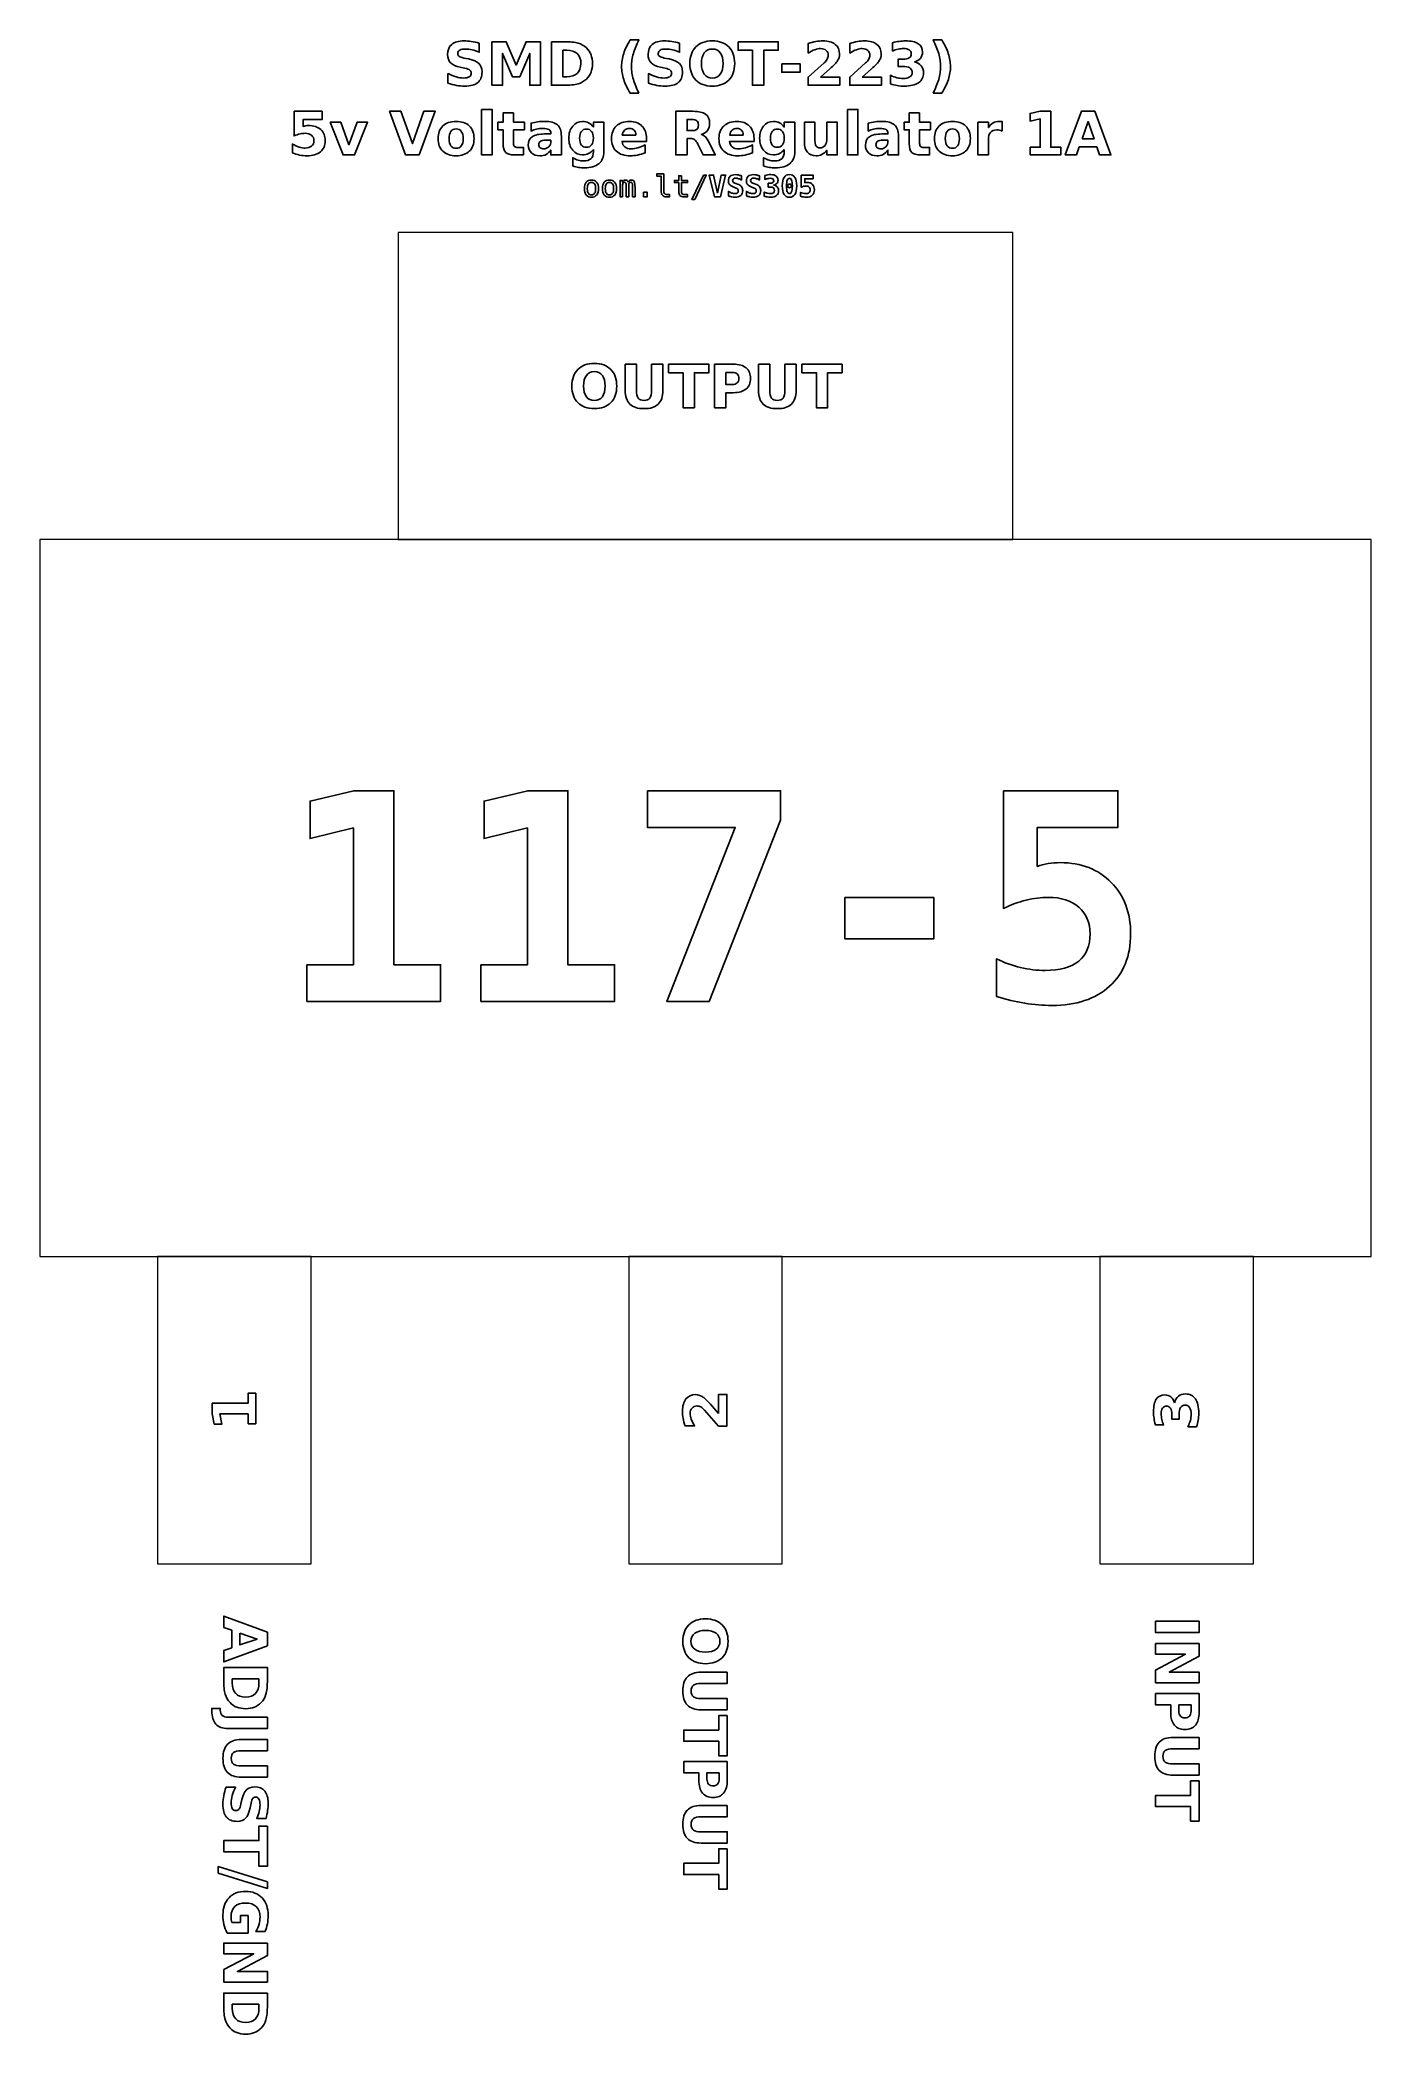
# Model space of a CAD drawing. Header units: centimetres. Extents: x -10.825 to -10.175, y -15.405 to -14.431.
import ezdxf

# ---------------------------------------------------------------- set-up
doc = ezdxf.new("R2010")
doc.units = ezdxf.units.CM
doc.header["$MEASUREMENT"] = 0
doc.layers.add('Layer 1', color=7, linetype='Continuous')

msp = doc.modelspace()

# ---------------------------------------------------------------- linework, layer by layer
at = {"layer": 'Layer 1', "color": 250}
for points, knots in [([(-10.61051, -14.43255), (-10.61051, -14.43255), (-10.61051, -14.43705), (-10.61051, -14.43705), (-10.61051, -14.43705), (-10.61168, -14.43653), (-10.61282, -14.43614), (-10.61393, -14.43587), (-10.61393, -14.43587), (-10.61505, -14.4356), (-10.6161, -14.43547), (-10.61709, -14.43547), (-10.61709, -14.43547), (-10.6184, -14.43547), (-10.61937, -14.43565), (-10.62, -14.43601), (-10.62, -14.43601), (-10.62062, -14.43637), (-10.62094, -14.43693), (-10.62094, -14.43769), (-10.62094, -14.43769), (-10.62094, -14.43826), (-10.62073, -14.43871), (-10.6203, -14.43903), (-10.6203, -14.43903), (-10.61988, -14.43934), (-10.61911, -14.43962), (-10.618, -14.43985), (-10.618, -14.43985), (-10.618, -14.43985), (-10.61566, -14.44032), (-10.61566, -14.44032), (-10.61566, -14.44032), (-10.61329, -14.44079), (-10.61161, -14.44152), (-10.61061, -14.44249), (-10.61061, -14.44249), (-10.60961, -14.44346), (-10.60911, -14.44484), (-10.60911, -14.44662), (-10.60911, -14.44662), (-10.60911, -14.44897), (-10.60981, -14.45072), (-10.6112, -14.45187), (-10.6112, -14.45187), (-10.61259, -14.45301), (-10.61472, -14.45358), (-10.61758, -14.45358), (-10.61758, -14.45358), (-10.61894, -14.45358), (-10.62029, -14.45346), (-10.62165, -14.4532), (-10.62165, -14.4532), (-10.62301, -14.45294), (-10.62437, -14.45256), (-10.62573, -14.45206), (-10.62573, -14.45206), (-10.62573, -14.45206), (-10.62573, -14.44743), (-10.62573, -14.44743), (-10.62573, -14.44743), (-10.62437, -14.44815), (-10.62305, -14.44869), (-10.62178, -14.44906), (-10.62178, -14.44906), (-10.62051, -14.44942), (-10.61929, -14.44961), (-10.61811, -14.44961), (-10.61811, -14.44961), (-10.61692, -14.44961), (-10.61599, -14.44941), (-10.61536, -14.44901), (-10.61536, -14.44901), (-10.61472, -14.44861), (-10.6144, -14.44804), (-10.6144, -14.44729), (-10.6144, -14.44729), (-10.6144, -14.44663), (-10.61462, -14.44612), (-10.61505, -14.44576), (-10.61505, -14.44576), (-10.61548, -14.4454), (-10.61635, -14.44507), (-10.61764, -14.44479), (-10.61764, -14.44479), (-10.61764, -14.44479), (-10.61977, -14.44431), (-10.61977, -14.44431), (-10.61977, -14.44431), (-10.6219, -14.44386), (-10.62345, -14.44313), (-10.62444, -14.44213), (-10.62444, -14.44213), (-10.62542, -14.44114), (-10.62591, -14.43979), (-10.62591, -14.4381), (-10.62591, -14.4381), (-10.62591, -14.43598), (-10.62523, -14.43434), (-10.62386, -14.4332), (-10.62386, -14.4332), (-10.62249, -14.43206), (-10.62052, -14.43149), (-10.61795, -14.43149), (-10.61795, -14.43149), (-10.61678, -14.43149), (-10.61558, -14.43158), (-10.61434, -14.43175), (-10.61434, -14.43175), (-10.61311, -14.43193), (-10.61183, -14.43219), (-10.61051, -14.43255)], [0, 0, 0, 0, 0.035714, 0.035714, 0.035714, 0.035714, 0.071429, 0.071429, 0.071429, 0.071429, 0.107143, 0.107143, 0.107143, 0.107143, 0.142857, 0.142857, 0.142857, 0.142857, 0.178571, 0.178571, 0.178571, 0.178571, 0.214286, 0.214286, 0.214286, 0.214286, 0.25, 0.25, 0.25, 0.25, 0.285714, 0.285714, 0.285714, 0.285714, 0.321429, 0.321429, 0.321429, 0.321429, 0.357143, 0.357143, 0.357143, 0.357143, 0.392857, 0.392857, 0.392857, 0.392857, 0.428571, 0.428571, 0.428571, 0.428571, 0.464286, 0.464286, 0.464286, 0.464286, 0.5, 0.5, 0.5, 0.5, 0.535714, 0.535714, 0.535714, 0.535714, 0.571429, 0.571429, 0.571429, 0.571429, 0.607143, 0.607143, 0.607143, 0.607143, 0.642857, 0.642857, 0.642857, 0.642857, 0.678571, 0.678571, 0.678571, 0.678571, 0.714286, 0.714286, 0.714286, 0.714286, 0.75, 0.75, 0.75, 0.75, 0.785714, 0.785714, 0.785714, 0.785714, 0.821429, 0.821429, 0.821429, 0.821429, 0.857143, 0.857143, 0.857143, 0.857143, 0.892857, 0.892857, 0.892857, 0.892857, 0.928571, 0.928571, 0.928571, 0.928571, 0.964286, 0.964286, 0.964286, 0.964286, 1, 1, 1, 1]), ([(-10.60429, -14.43188), (-10.60429, -14.43188), (-10.5973, -14.43188), (-10.5973, -14.43188), (-10.5973, -14.43188), (-10.5973, -14.43188), (-10.59245, -14.44327), (-10.59245, -14.44327), (-10.59245, -14.44327), (-10.59245, -14.44327), (-10.58757, -14.43188), (-10.58757, -14.43188), (-10.58757, -14.43188), (-10.58757, -14.43188), (-10.5806, -14.43188), (-10.5806, -14.43188), (-10.5806, -14.43188), (-10.5806, -14.43188), (-10.5806, -14.45317), (-10.5806, -14.45317), (-10.5806, -14.45317), (-10.5806, -14.45317), (-10.58579, -14.45317), (-10.58579, -14.45317), (-10.58579, -14.45317), (-10.58579, -14.45317), (-10.58579, -14.4376), (-10.58579, -14.4376), (-10.58579, -14.4376), (-10.58579, -14.4376), (-10.5907, -14.44908), (-10.5907, -14.44908), (-10.5907, -14.44908), (-10.5907, -14.44908), (-10.59418, -14.44908), (-10.59418, -14.44908), (-10.59418, -14.44908), (-10.59418, -14.44908), (-10.59908, -14.4376), (-10.59908, -14.4376), (-10.59908, -14.4376), (-10.59908, -14.4376), (-10.59908, -14.45317), (-10.59908, -14.45317), (-10.59908, -14.45317), (-10.59908, -14.45317), (-10.60429, -14.45317), (-10.60429, -14.45317), (-10.60429, -14.45317), (-10.60429, -14.45317), (-10.60429, -14.43188), (-10.60429, -14.43188)], [0, 0, 0, 0, 0.076923, 0.076923, 0.076923, 0.076923, 0.153846, 0.153846, 0.153846, 0.153846, 0.230769, 0.230769, 0.230769, 0.230769, 0.307692, 0.307692, 0.307692, 0.307692, 0.384615, 0.384615, 0.384615, 0.384615, 0.461538, 0.461538, 0.461538, 0.461538, 0.538462, 0.538462, 0.538462, 0.538462, 0.615385, 0.615385, 0.615385, 0.615385, 0.692308, 0.692308, 0.692308, 0.692308, 0.769231, 0.769231, 0.769231, 0.769231, 0.846154, 0.846154, 0.846154, 0.846154, 0.923077, 0.923077, 0.923077, 0.923077, 1, 1, 1, 1]), ([(-10.57522, -14.43188), (-10.57522, -14.43188), (-10.56942, -14.43188), (-10.56942, -14.43188), (-10.56942, -14.43188), (-10.56619, -14.43188), (-10.56379, -14.4321), (-10.5622, -14.43257), (-10.5622, -14.43257), (-10.56062, -14.43303), (-10.55926, -14.43381), (-10.55813, -14.43491), (-10.55813, -14.43491), (-10.55713, -14.43587), (-10.55639, -14.43698), (-10.5559, -14.43824), (-10.5559, -14.43824), (-10.55542, -14.43949), (-10.55518, -14.44091), (-10.55518, -14.4425), (-10.55518, -14.4425), (-10.55518, -14.44411), (-10.55542, -14.44554), (-10.5559, -14.4468), (-10.5559, -14.4468), (-10.55639, -14.44806), (-10.55713, -14.44917), (-10.55813, -14.45013), (-10.55813, -14.45013), (-10.55927, -14.45124), (-10.56064, -14.45202), (-10.56224, -14.45248), (-10.56224, -14.45248), (-10.56384, -14.45294), (-10.56623, -14.45317), (-10.56942, -14.45317), (-10.56942, -14.45317), (-10.56942, -14.45317), (-10.57522, -14.45317), (-10.57522, -14.45317), (-10.57522, -14.45317), (-10.57522, -14.45317), (-10.57522, -14.43188), (-10.57522, -14.43188)], [0, 0, 0, 0, 0.090909, 0.090909, 0.090909, 0.090909, 0.181818, 0.181818, 0.181818, 0.181818, 0.272727, 0.272727, 0.272727, 0.272727, 0.363636, 0.363636, 0.363636, 0.363636, 0.454545, 0.454545, 0.454545, 0.454545, 0.545455, 0.545455, 0.545455, 0.545455, 0.636364, 0.636364, 0.636364, 0.636364, 0.727273, 0.727273, 0.727273, 0.727273, 0.818182, 0.818182, 0.818182, 0.818182, 0.909091, 0.909091, 0.909091, 0.909091, 1, 1, 1, 1]), ([(-10.56973, -14.43603), (-10.56973, -14.43603), (-10.56973, -14.44902), (-10.56973, -14.44902), (-10.56973, -14.44902), (-10.56973, -14.44902), (-10.56776, -14.44902), (-10.56776, -14.44902), (-10.56776, -14.44902), (-10.56551, -14.44902), (-10.5638, -14.44846), (-10.56262, -14.44735), (-10.56262, -14.44735), (-10.56144, -14.44624), (-10.56084, -14.44462), (-10.56084, -14.4425), (-10.56084, -14.4425), (-10.56084, -14.44039), (-10.56143, -14.43878), (-10.56261, -14.43768), (-10.56261, -14.43768), (-10.56379, -14.43658), (-10.56551, -14.43603), (-10.56776, -14.43603), (-10.56776, -14.43603), (-10.56776, -14.43603), (-10.56973, -14.43603), (-10.56973, -14.43603)], [0, 0, 0, 0, 0.142857, 0.142857, 0.142857, 0.142857, 0.285714, 0.285714, 0.285714, 0.285714, 0.428571, 0.428571, 0.428571, 0.428571, 0.571429, 0.571429, 0.571429, 0.571429, 0.714286, 0.714286, 0.714286, 0.714286, 0.857143, 0.857143, 0.857143, 0.857143, 1, 1, 1, 1]), ([(-10.53248, -14.45702), (-10.53248, -14.45702), (-10.53671, -14.45702), (-10.53671, -14.45702), (-10.53671, -14.45702), (-10.53817, -14.45467), (-10.53924, -14.45244), (-10.53994, -14.45032), (-10.53994, -14.45032), (-10.54063, -14.44821), (-10.54098, -14.44611), (-10.54098, -14.44403), (-10.54098, -14.44403), (-10.54098, -14.44194), (-10.54063, -14.43984), (-10.53993, -14.4377), (-10.53993, -14.4377), (-10.53923, -14.43557), (-10.53816, -14.43334), (-10.53671, -14.431), (-10.53671, -14.431), (-10.53671, -14.431), (-10.53248, -14.431), (-10.53248, -14.431), (-10.53248, -14.431), (-10.53369, -14.43326), (-10.53461, -14.43546), (-10.53521, -14.43762), (-10.53521, -14.43762), (-10.53582, -14.43977), (-10.53613, -14.44189), (-10.53613, -14.444), (-10.53613, -14.444), (-10.53613, -14.4461), (-10.53583, -14.44823), (-10.53522, -14.45039), (-10.53522, -14.45039), (-10.53462, -14.45255), (-10.5337, -14.45476), (-10.53248, -14.45702)], [0, 0, 0, 0, 0.1, 0.1, 0.1, 0.1, 0.2, 0.2, 0.2, 0.2, 0.3, 0.3, 0.3, 0.3, 0.4, 0.4, 0.4, 0.4, 0.5, 0.5, 0.5, 0.5, 0.6, 0.6, 0.6, 0.6, 0.7, 0.7, 0.7, 0.7, 0.8, 0.8, 0.8, 0.8, 0.9, 0.9, 0.9, 0.9, 1, 1, 1, 1]), ([(-10.51264, -14.43255), (-10.51264, -14.43255), (-10.51264, -14.43705), (-10.51264, -14.43705), (-10.51264, -14.43705), (-10.51381, -14.43653), (-10.51495, -14.43614), (-10.51606, -14.43587), (-10.51606, -14.43587), (-10.51718, -14.4356), (-10.51823, -14.43547), (-10.51922, -14.43547), (-10.51922, -14.43547), (-10.52053, -14.43547), (-10.5215, -14.43565), (-10.52213, -14.43601), (-10.52213, -14.43601), (-10.52275, -14.43637), (-10.52307, -14.43693), (-10.52307, -14.43769), (-10.52307, -14.43769), (-10.52307, -14.43826), (-10.52286, -14.43871), (-10.52243, -14.43903), (-10.52243, -14.43903), (-10.52201, -14.43934), (-10.52124, -14.43962), (-10.52013, -14.43985), (-10.52013, -14.43985), (-10.52013, -14.43985), (-10.51779, -14.44032), (-10.51779, -14.44032), (-10.51779, -14.44032), (-10.51542, -14.44079), (-10.51374, -14.44152), (-10.51274, -14.44249), (-10.51274, -14.44249), (-10.51174, -14.44346), (-10.51124, -14.44484), (-10.51124, -14.44662), (-10.51124, -14.44662), (-10.51124, -14.44897), (-10.51194, -14.45072), (-10.51333, -14.45187), (-10.51333, -14.45187), (-10.51472, -14.45301), (-10.51685, -14.45358), (-10.51971, -14.45358), (-10.51971, -14.45358), (-10.52107, -14.45358), (-10.52242, -14.45346), (-10.52378, -14.4532), (-10.52378, -14.4532), (-10.52514, -14.45294), (-10.5265, -14.45256), (-10.52786, -14.45206), (-10.52786, -14.45206), (-10.52786, -14.45206), (-10.52786, -14.44743), (-10.52786, -14.44743), (-10.52786, -14.44743), (-10.5265, -14.44815), (-10.52518, -14.44869), (-10.52391, -14.44906), (-10.52391, -14.44906), (-10.52264, -14.44942), (-10.52142, -14.44961), (-10.52024, -14.44961), (-10.52024, -14.44961), (-10.51905, -14.44961), (-10.51812, -14.44941), (-10.51749, -14.44901), (-10.51749, -14.44901), (-10.51685, -14.44861), (-10.51653, -14.44804), (-10.51653, -14.44729), (-10.51653, -14.44729), (-10.51653, -14.44663), (-10.51675, -14.44612), (-10.51718, -14.44576), (-10.51718, -14.44576), (-10.51761, -14.4454), (-10.51848, -14.44507), (-10.51977, -14.44479), (-10.51977, -14.44479), (-10.51977, -14.44479), (-10.5219, -14.44431), (-10.5219, -14.44431), (-10.5219, -14.44431), (-10.52403, -14.44386), (-10.52558, -14.44313), (-10.52657, -14.44213), (-10.52657, -14.44213), (-10.52755, -14.44114), (-10.52804, -14.43979), (-10.52804, -14.4381), (-10.52804, -14.4381), (-10.52804, -14.43598), (-10.52736, -14.43434), (-10.52599, -14.4332), (-10.52599, -14.4332), (-10.52462, -14.43206), (-10.52265, -14.43149), (-10.52008, -14.43149), (-10.52008, -14.43149), (-10.51891, -14.43149), (-10.51771, -14.43158), (-10.51647, -14.43175), (-10.51647, -14.43175), (-10.51524, -14.43193), (-10.51396, -14.43219), (-10.51264, -14.43255)], [0, 0, 0, 0, 0.035714, 0.035714, 0.035714, 0.035714, 0.071429, 0.071429, 0.071429, 0.071429, 0.107143, 0.107143, 0.107143, 0.107143, 0.142857, 0.142857, 0.142857, 0.142857, 0.178571, 0.178571, 0.178571, 0.178571, 0.214286, 0.214286, 0.214286, 0.214286, 0.25, 0.25, 0.25, 0.25, 0.285714, 0.285714, 0.285714, 0.285714, 0.321429, 0.321429, 0.321429, 0.321429, 0.357143, 0.357143, 0.357143, 0.357143, 0.392857, 0.392857, 0.392857, 0.392857, 0.428571, 0.428571, 0.428571, 0.428571, 0.464286, 0.464286, 0.464286, 0.464286, 0.5, 0.5, 0.5, 0.5, 0.535714, 0.535714, 0.535714, 0.535714, 0.571429, 0.571429, 0.571429, 0.571429, 0.607143, 0.607143, 0.607143, 0.607143, 0.642857, 0.642857, 0.642857, 0.642857, 0.678571, 0.678571, 0.678571, 0.678571, 0.714286, 0.714286, 0.714286, 0.714286, 0.75, 0.75, 0.75, 0.75, 0.785714, 0.785714, 0.785714, 0.785714, 0.821429, 0.821429, 0.821429, 0.821429, 0.857143, 0.857143, 0.857143, 0.857143, 0.892857, 0.892857, 0.892857, 0.892857, 0.928571, 0.928571, 0.928571, 0.928571, 0.964286, 0.964286, 0.964286, 0.964286, 1, 1, 1, 1]), ([(-10.49669, -14.43149), (-10.49327, -14.43149), (-10.49059, -14.43247), (-10.48865, -14.43443), (-10.48865, -14.43443), (-10.48671, -14.43639), (-10.48574, -14.43909), (-10.48574, -14.44254), (-10.48574, -14.44254), (-10.48574, -14.44598), (-10.48671, -14.44869), (-10.48865, -14.45064), (-10.48865, -14.45064), (-10.49059, -14.45261), (-10.49327, -14.45358), (-10.49669, -14.45358), (-10.49669, -14.45358), (-10.5001, -14.45358), (-10.50278, -14.45261), (-10.50473, -14.45064), (-10.50473, -14.45064), (-10.50667, -14.44869), (-10.50764, -14.44598), (-10.50764, -14.44254), (-10.50764, -14.44254), (-10.50764, -14.43909), (-10.50667, -14.43639), (-10.50473, -14.43443), (-10.50473, -14.43443), (-10.50278, -14.43247), (-10.5001, -14.43149), (-10.49669, -14.43149)], [0, 0, 0, 0, 0.125, 0.125, 0.125, 0.125, 0.25, 0.25, 0.25, 0.25, 0.375, 0.375, 0.375, 0.375, 0.5, 0.5, 0.5, 0.5, 0.625, 0.625, 0.625, 0.625, 0.75, 0.75, 0.75, 0.75, 0.875, 0.875, 0.875, 0.875, 1, 1, 1, 1]), ([(-10.49669, -14.43547), (-10.49837, -14.43547), (-10.49966, -14.43609), (-10.50059, -14.43732), (-10.50059, -14.43732), (-10.50151, -14.43856), (-10.50197, -14.4403), (-10.50197, -14.44254), (-10.50197, -14.44254), (-10.50197, -14.44478), (-10.50151, -14.44651), (-10.50059, -14.44775), (-10.50059, -14.44775), (-10.49966, -14.44899), (-10.49837, -14.44961), (-10.49669, -14.44961), (-10.49669, -14.44961), (-10.49501, -14.44961), (-10.49371, -14.44899), (-10.49278, -14.44775), (-10.49278, -14.44775), (-10.49186, -14.44651), (-10.4914, -14.44478), (-10.4914, -14.44254), (-10.4914, -14.44254), (-10.4914, -14.4403), (-10.49186, -14.43856), (-10.49278, -14.43732), (-10.49278, -14.43732), (-10.49371, -14.43609), (-10.49501, -14.43547), (-10.49669, -14.43547)], [0, 0, 0, 0, 0.125, 0.125, 0.125, 0.125, 0.25, 0.25, 0.25, 0.25, 0.375, 0.375, 0.375, 0.375, 0.5, 0.5, 0.5, 0.5, 0.625, 0.625, 0.625, 0.625, 0.75, 0.75, 0.75, 0.75, 0.875, 0.875, 0.875, 0.875, 1, 1, 1, 1]), ([(-10.48413, -14.43188), (-10.48413, -14.43188), (-10.4645, -14.43188), (-10.4645, -14.43188), (-10.4645, -14.43188), (-10.4645, -14.43188), (-10.4645, -14.43603), (-10.4645, -14.43603), (-10.4645, -14.43603), (-10.4645, -14.43603), (-10.47156, -14.43603), (-10.47156, -14.43603), (-10.47156, -14.43603), (-10.47156, -14.43603), (-10.47156, -14.45317), (-10.47156, -14.45317), (-10.47156, -14.45317), (-10.47156, -14.45317), (-10.47706, -14.45317), (-10.47706, -14.45317), (-10.47706, -14.45317), (-10.47706, -14.45317), (-10.47706, -14.43603), (-10.47706, -14.43603), (-10.47706, -14.43603), (-10.47706, -14.43603), (-10.48413, -14.43603), (-10.48413, -14.43603), (-10.48413, -14.43603), (-10.48413, -14.43603), (-10.48413, -14.43188), (-10.48413, -14.43188)], [0, 0, 0, 0, 0.125, 0.125, 0.125, 0.125, 0.25, 0.25, 0.25, 0.25, 0.375, 0.375, 0.375, 0.375, 0.5, 0.5, 0.5, 0.5, 0.625, 0.625, 0.625, 0.625, 0.75, 0.75, 0.75, 0.75, 0.875, 0.875, 0.875, 0.875, 1, 1, 1, 1]), ([(-10.4438, -14.44913), (-10.4438, -14.44913), (-10.43443, -14.44913), (-10.43443, -14.44913), (-10.43443, -14.44913), (-10.43443, -14.44913), (-10.43443, -14.45317), (-10.43443, -14.45317), (-10.43443, -14.45317), (-10.43443, -14.45317), (-10.44991, -14.45317), (-10.44991, -14.45317), (-10.44991, -14.45317), (-10.44991, -14.45317), (-10.44991, -14.44913), (-10.44991, -14.44913), (-10.44991, -14.44913), (-10.44991, -14.44913), (-10.44213, -14.44227), (-10.44213, -14.44227), (-10.44213, -14.44227), (-10.44144, -14.44165), (-10.44093, -14.44103), (-10.44059, -14.44043), (-10.44059, -14.44043), (-10.44026, -14.43984), (-10.44009, -14.43921), (-10.44009, -14.43856), (-10.44009, -14.43856), (-10.44009, -14.43757), (-10.44043, -14.43676), (-10.4411, -14.43616), (-10.4411, -14.43616), (-10.44177, -14.43555), (-10.44266, -14.43524), (-10.44377, -14.43524), (-10.44377, -14.43524), (-10.44463, -14.43524), (-10.44556, -14.43543), (-10.44658, -14.43579), (-10.44658, -14.43579), (-10.4476, -14.43616), (-10.44869, -14.43671), (-10.44985, -14.43743), (-10.44985, -14.43743), (-10.44985, -14.43743), (-10.44985, -14.43275), (-10.44985, -14.43275), (-10.44985, -14.43275), (-10.44861, -14.43234), (-10.44739, -14.43203), (-10.44618, -14.43181), (-10.44618, -14.43181), (-10.44498, -14.4316), (-10.44379, -14.43149), (-10.44263, -14.43149), (-10.44263, -14.43149), (-10.44008, -14.43149), (-10.4381, -14.43205), (-10.43669, -14.43318), (-10.43669, -14.43318), (-10.43528, -14.4343), (-10.43457, -14.43586), (-10.43457, -14.43787), (-10.43457, -14.43787), (-10.43457, -14.43903), (-10.43487, -14.44011), (-10.43547, -14.44111), (-10.43547, -14.44111), (-10.43607, -14.44211), (-10.43733, -14.44346), (-10.43925, -14.44514), (-10.43925, -14.44514), (-10.43925, -14.44514), (-10.4438, -14.44913), (-10.4438, -14.44913)], [0, 0, 0, 0, 0.052632, 0.052632, 0.052632, 0.052632, 0.105263, 0.105263, 0.105263, 0.105263, 0.157895, 0.157895, 0.157895, 0.157895, 0.210526, 0.210526, 0.210526, 0.210526, 0.263158, 0.263158, 0.263158, 0.263158, 0.315789, 0.315789, 0.315789, 0.315789, 0.368421, 0.368421, 0.368421, 0.368421, 0.421053, 0.421053, 0.421053, 0.421053, 0.473684, 0.473684, 0.473684, 0.473684, 0.526316, 0.526316, 0.526316, 0.526316, 0.578947, 0.578947, 0.578947, 0.578947, 0.631579, 0.631579, 0.631579, 0.631579, 0.684211, 0.684211, 0.684211, 0.684211, 0.736842, 0.736842, 0.736842, 0.736842, 0.789474, 0.789474, 0.789474, 0.789474, 0.842105, 0.842105, 0.842105, 0.842105, 0.894737, 0.894737, 0.894737, 0.894737, 0.947368, 0.947368, 0.947368, 0.947368, 1, 1, 1, 1]), ([(-10.42347, -14.44913), (-10.42347, -14.44913), (-10.4141, -14.44913), (-10.4141, -14.44913), (-10.4141, -14.44913), (-10.4141, -14.44913), (-10.4141, -14.45317), (-10.4141, -14.45317), (-10.4141, -14.45317), (-10.4141, -14.45317), (-10.42958, -14.45317), (-10.42958, -14.45317), (-10.42958, -14.45317), (-10.42958, -14.45317), (-10.42958, -14.44913), (-10.42958, -14.44913), (-10.42958, -14.44913), (-10.42958, -14.44913), (-10.4218, -14.44227), (-10.4218, -14.44227), (-10.4218, -14.44227), (-10.42111, -14.44165), (-10.4206, -14.44103), (-10.42026, -14.44043), (-10.42026, -14.44043), (-10.41993, -14.43984), (-10.41976, -14.43921), (-10.41976, -14.43856), (-10.41976, -14.43856), (-10.41976, -14.43757), (-10.4201, -14.43676), (-10.42077, -14.43616), (-10.42077, -14.43616), (-10.42144, -14.43555), (-10.42233, -14.43524), (-10.42344, -14.43524), (-10.42344, -14.43524), (-10.4243, -14.43524), (-10.42523, -14.43543), (-10.42625, -14.43579), (-10.42625, -14.43579), (-10.42727, -14.43616), (-10.42836, -14.43671), (-10.42952, -14.43743), (-10.42952, -14.43743), (-10.42952, -14.43743), (-10.42952, -14.43275), (-10.42952, -14.43275), (-10.42952, -14.43275), (-10.42828, -14.43234), (-10.42706, -14.43203), (-10.42585, -14.43181), (-10.42585, -14.43181), (-10.42465, -14.4316), (-10.42346, -14.43149), (-10.4223, -14.43149), (-10.4223, -14.43149), (-10.41975, -14.43149), (-10.41777, -14.43205), (-10.41636, -14.43318), (-10.41636, -14.43318), (-10.41495, -14.4343), (-10.41424, -14.43586), (-10.41424, -14.43787), (-10.41424, -14.43787), (-10.41424, -14.43903), (-10.41454, -14.44011), (-10.41514, -14.44111), (-10.41514, -14.44111), (-10.41574, -14.44211), (-10.417, -14.44346), (-10.41892, -14.44514), (-10.41892, -14.44514), (-10.41892, -14.44514), (-10.42347, -14.44913), (-10.42347, -14.44913)], [0, 0, 0, 0, 0.052632, 0.052632, 0.052632, 0.052632, 0.105263, 0.105263, 0.105263, 0.105263, 0.157895, 0.157895, 0.157895, 0.157895, 0.210526, 0.210526, 0.210526, 0.210526, 0.263158, 0.263158, 0.263158, 0.263158, 0.315789, 0.315789, 0.315789, 0.315789, 0.368421, 0.368421, 0.368421, 0.368421, 0.421053, 0.421053, 0.421053, 0.421053, 0.473684, 0.473684, 0.473684, 0.473684, 0.526316, 0.526316, 0.526316, 0.526316, 0.578947, 0.578947, 0.578947, 0.578947, 0.631579, 0.631579, 0.631579, 0.631579, 0.684211, 0.684211, 0.684211, 0.684211, 0.736842, 0.736842, 0.736842, 0.736842, 0.789474, 0.789474, 0.789474, 0.789474, 0.842105, 0.842105, 0.842105, 0.842105, 0.894737, 0.894737, 0.894737, 0.894737, 0.947368, 0.947368, 0.947368, 0.947368, 1, 1, 1, 1]), ([(-10.39795, -14.44169), (-10.39652, -14.44206), (-10.39543, -14.4427), (-10.39468, -14.44362), (-10.39468, -14.44362), (-10.39394, -14.44454), (-10.39356, -14.4457), (-10.39356, -14.44712), (-10.39356, -14.44712), (-10.39356, -14.44923), (-10.39437, -14.45084), (-10.39599, -14.45194), (-10.39599, -14.45194), (-10.3976, -14.45303), (-10.39996, -14.45358), (-10.40306, -14.45358), (-10.40306, -14.45358), (-10.40416, -14.45358), (-10.40525, -14.4535), (-10.40635, -14.45332), (-10.40635, -14.45332), (-10.40745, -14.45315), (-10.40853, -14.45288), (-10.40961, -14.45253), (-10.40961, -14.45253), (-10.40961, -14.45253), (-10.40961, -14.44829), (-10.40961, -14.44829), (-10.40961, -14.44829), (-10.40858, -14.4488), (-10.40756, -14.44919), (-10.40655, -14.44946), (-10.40655, -14.44946), (-10.40554, -14.44971), (-10.40454, -14.44984), (-10.40356, -14.44984), (-10.40356, -14.44984), (-10.40211, -14.44984), (-10.40099, -14.44959), (-10.40022, -14.44909), (-10.40022, -14.44909), (-10.39944, -14.44858), (-10.39905, -14.44786), (-10.39905, -14.44692), (-10.39905, -14.44692), (-10.39905, -14.44595), (-10.39945, -14.44522), (-10.40025, -14.44472), (-10.40025, -14.44472), (-10.40104, -14.44422), (-10.40221, -14.44397), (-10.40376, -14.44397), (-10.40376, -14.44397), (-10.40376, -14.44397), (-10.40596, -14.44397), (-10.40596, -14.44397), (-10.40596, -14.44397), (-10.40596, -14.44397), (-10.40596, -14.44043), (-10.40596, -14.44043), (-10.40596, -14.44043), (-10.40596, -14.44043), (-10.40365, -14.44043), (-10.40365, -14.44043), (-10.40365, -14.44043), (-10.40227, -14.44043), (-10.40124, -14.44022), (-10.40057, -14.43978), (-10.40057, -14.43978), (-10.39989, -14.43935), (-10.39955, -14.43869), (-10.39955, -14.43781), (-10.39955, -14.43781), (-10.39955, -14.43699), (-10.39988, -14.43636), (-10.40054, -14.43592), (-10.40054, -14.43592), (-10.4012, -14.43547), (-10.40212, -14.43524), (-10.40332, -14.43524), (-10.40332, -14.43524), (-10.4042, -14.43524), (-10.40509, -14.43534), (-10.406, -14.43554), (-10.406, -14.43554), (-10.4069, -14.43574), (-10.4078, -14.43604), (-10.40869, -14.43643), (-10.40869, -14.43643), (-10.40869, -14.43643), (-10.40869, -14.43241), (-10.40869, -14.43241), (-10.40869, -14.43241), (-10.40761, -14.4321), (-10.40654, -14.43187), (-10.40547, -14.43172), (-10.40547, -14.43172), (-10.4044, -14.43157), (-10.40336, -14.43149), (-10.40233, -14.43149), (-10.40233, -14.43149), (-10.39957, -14.43149), (-10.3975, -14.43194), (-10.39612, -14.43285), (-10.39612, -14.43285), (-10.39475, -14.43376), (-10.39406, -14.43513), (-10.39406, -14.43695), (-10.39406, -14.43695), (-10.39406, -14.4382), (-10.39439, -14.43922), (-10.39505, -14.44001), (-10.39505, -14.44001), (-10.3957, -14.4408), (-10.39667, -14.44136), (-10.39795, -14.44169)], [0, 0, 0, 0, 0.034483, 0.034483, 0.034483, 0.034483, 0.068966, 0.068966, 0.068966, 0.068966, 0.103448, 0.103448, 0.103448, 0.103448, 0.137931, 0.137931, 0.137931, 0.137931, 0.172414, 0.172414, 0.172414, 0.172414, 0.206897, 0.206897, 0.206897, 0.206897, 0.241379, 0.241379, 0.241379, 0.241379, 0.275862, 0.275862, 0.275862, 0.275862, 0.310345, 0.310345, 0.310345, 0.310345, 0.344828, 0.344828, 0.344828, 0.344828, 0.37931, 0.37931, 0.37931, 0.37931, 0.413793, 0.413793, 0.413793, 0.413793, 0.448276, 0.448276, 0.448276, 0.448276, 0.482759, 0.482759, 0.482759, 0.482759, 0.517241, 0.517241, 0.517241, 0.517241, 0.551724, 0.551724, 0.551724, 0.551724, 0.586207, 0.586207, 0.586207, 0.586207, 0.62069, 0.62069, 0.62069, 0.62069, 0.655172, 0.655172, 0.655172, 0.655172, 0.689655, 0.689655, 0.689655, 0.689655, 0.724138, 0.724138, 0.724138, 0.724138, 0.758621, 0.758621, 0.758621, 0.758621, 0.793103, 0.793103, 0.793103, 0.793103, 0.827586, 0.827586, 0.827586, 0.827586, 0.862069, 0.862069, 0.862069, 0.862069, 0.896552, 0.896552, 0.896552, 0.896552, 0.931034, 0.931034, 0.931034, 0.931034, 0.965517, 0.965517, 0.965517, 0.965517, 1, 1, 1, 1]), ([(-10.38889, -14.45702), (-10.38768, -14.45476), (-10.38676, -14.45255), (-10.38615, -14.45039), (-10.38615, -14.45039), (-10.38554, -14.44823), (-10.38524, -14.4461), (-10.38524, -14.444), (-10.38524, -14.444), (-10.38524, -14.44189), (-10.38554, -14.43977), (-10.38615, -14.43762), (-10.38615, -14.43762), (-10.38676, -14.43546), (-10.38768, -14.43326), (-10.38889, -14.431), (-10.38889, -14.431), (-10.38889, -14.431), (-10.38466, -14.431), (-10.38466, -14.431), (-10.38466, -14.431), (-10.38321, -14.43334), (-10.38214, -14.43557), (-10.38144, -14.4377), (-10.38144, -14.4377), (-10.38074, -14.43984), (-10.38039, -14.44194), (-10.38039, -14.44403), (-10.38039, -14.44403), (-10.38039, -14.44611), (-10.38074, -14.44821), (-10.38143, -14.45032), (-10.38143, -14.45032), (-10.38213, -14.45244), (-10.3832, -14.45467), (-10.38466, -14.45702), (-10.38466, -14.45702), (-10.38466, -14.45702), (-10.38889, -14.45702), (-10.38889, -14.45702)], [0, 0, 0, 0, 0.1, 0.1, 0.1, 0.1, 0.2, 0.2, 0.2, 0.2, 0.3, 0.3, 0.3, 0.3, 0.4, 0.4, 0.4, 0.4, 0.5, 0.5, 0.5, 0.5, 0.6, 0.6, 0.6, 0.6, 0.7, 0.7, 0.7, 0.7, 0.8, 0.8, 0.8, 0.8, 0.9, 0.9, 0.9, 0.9, 1, 1, 1, 1]), ([(-10.46276, -14.44269), (-10.46276, -14.44269), (-10.4538, -14.44269), (-10.4538, -14.44269), (-10.4538, -14.44269), (-10.4538, -14.44269), (-10.4538, -14.44684), (-10.4538, -14.44684), (-10.4538, -14.44684), (-10.4538, -14.44684), (-10.46276, -14.44684), (-10.46276, -14.44684), (-10.46276, -14.44684), (-10.46276, -14.44684), (-10.46276, -14.44269), (-10.46276, -14.44269)], [0, 0, 0, 0, 0.25, 0.25, 0.25, 0.25, 0.5, 0.5, 0.5, 0.5, 0.75, 0.75, 0.75, 0.75, 1, 1, 1, 1]), ([(-10.70087, -14.46588), (-10.70087, -14.46588), (-10.68722, -14.46588), (-10.68722, -14.46588), (-10.68722, -14.46588), (-10.68722, -14.46588), (-10.68722, -14.46991), (-10.68722, -14.46991), (-10.68722, -14.46991), (-10.68722, -14.46991), (-10.6965, -14.46991), (-10.6965, -14.46991), (-10.6965, -14.46991), (-10.6965, -14.46991), (-10.6965, -14.47321), (-10.6965, -14.47321), (-10.6965, -14.47321), (-10.69608, -14.4731), (-10.69566, -14.47301), (-10.69524, -14.47294), (-10.69524, -14.47294), (-10.69481, -14.47288), (-10.69437, -14.47285), (-10.69392, -14.47285), (-10.69392, -14.47285), (-10.69132, -14.47285), (-10.6893, -14.4735), (-10.68785, -14.4748), (-10.68785, -14.4748), (-10.68641, -14.47609), (-10.68568, -14.47791), (-10.68568, -14.48022), (-10.68568, -14.48022), (-10.68568, -14.48253), (-10.68647, -14.48433), (-10.68805, -14.48563), (-10.68805, -14.48563), (-10.68962, -14.48693), (-10.6918, -14.48758), (-10.6946, -14.48758), (-10.6946, -14.48758), (-10.69581, -14.48758), (-10.697, -14.48747), (-10.69819, -14.48723), (-10.69819, -14.48723), (-10.69937, -14.487), (-10.70055, -14.48665), (-10.70172, -14.48617), (-10.70172, -14.48617), (-10.70172, -14.48617), (-10.70172, -14.48185), (-10.70172, -14.48185), (-10.70172, -14.48185), (-10.70056, -14.48252), (-10.69946, -14.48301), (-10.69842, -14.48334), (-10.69842, -14.48334), (-10.69737, -14.48368), (-10.69639, -14.48384), (-10.69547, -14.48384), (-10.69547, -14.48384), (-10.69414, -14.48384), (-10.69309, -14.48352), (-10.69232, -14.48287), (-10.69232, -14.48287), (-10.69156, -14.48222), (-10.69118, -14.48134), (-10.69118, -14.48022), (-10.69118, -14.48022), (-10.69118, -14.4791), (-10.69156, -14.47822), (-10.69232, -14.47757), (-10.69232, -14.47757), (-10.69309, -14.47693), (-10.69414, -14.47661), (-10.69547, -14.47661), (-10.69547, -14.47661), (-10.69626, -14.47661), (-10.6971, -14.47671), (-10.69799, -14.47691), (-10.69799, -14.47691), (-10.69889, -14.47712), (-10.69985, -14.47743), (-10.70087, -14.47786), (-10.70087, -14.47786), (-10.70087, -14.47786), (-10.70087, -14.46588), (-10.70087, -14.46588)], [0, 0, 0, 0, 0.045455, 0.045455, 0.045455, 0.045455, 0.090909, 0.090909, 0.090909, 0.090909, 0.136364, 0.136364, 0.136364, 0.136364, 0.181818, 0.181818, 0.181818, 0.181818, 0.227273, 0.227273, 0.227273, 0.227273, 0.272727, 0.272727, 0.272727, 0.272727, 0.318182, 0.318182, 0.318182, 0.318182, 0.363636, 0.363636, 0.363636, 0.363636, 0.409091, 0.409091, 0.409091, 0.409091, 0.454545, 0.454545, 0.454545, 0.454545, 0.5, 0.5, 0.5, 0.5, 0.545455, 0.545455, 0.545455, 0.545455, 0.590909, 0.590909, 0.590909, 0.590909, 0.636364, 0.636364, 0.636364, 0.636364, 0.681818, 0.681818, 0.681818, 0.681818, 0.727273, 0.727273, 0.727273, 0.727273, 0.772727, 0.772727, 0.772727, 0.772727, 0.818182, 0.818182, 0.818182, 0.818182, 0.863636, 0.863636, 0.863636, 0.863636, 0.909091, 0.909091, 0.909091, 0.909091, 0.954545, 0.954545, 0.954545, 0.954545, 1, 1, 1, 1]), ([(-10.65429, -14.46588), (-10.65429, -14.46588), (-10.64877, -14.46588), (-10.64877, -14.46588), (-10.64877, -14.46588), (-10.64877, -14.46588), (-10.64312, -14.48159), (-10.64312, -14.48159), (-10.64312, -14.48159), (-10.64312, -14.48159), (-10.63749, -14.46588), (-10.63749, -14.46588), (-10.63749, -14.46588), (-10.63749, -14.46588), (-10.63197, -14.46588), (-10.63197, -14.46588), (-10.63197, -14.46588), (-10.63197, -14.46588), (-10.63985, -14.48717), (-10.63985, -14.48717), (-10.63985, -14.48717), (-10.63985, -14.48717), (-10.6464, -14.48717), (-10.6464, -14.48717), (-10.6464, -14.48717), (-10.6464, -14.48717), (-10.65429, -14.46588), (-10.65429, -14.46588)], [0, 0, 0, 0, 0.142857, 0.142857, 0.142857, 0.142857, 0.285714, 0.285714, 0.285714, 0.285714, 0.428571, 0.428571, 0.428571, 0.428571, 0.571429, 0.571429, 0.571429, 0.571429, 0.714286, 0.714286, 0.714286, 0.714286, 0.857143, 0.857143, 0.857143, 0.857143, 1, 1, 1, 1]), ([(-10.6093, -14.46498), (-10.6093, -14.46498), (-10.60419, -14.46498), (-10.60419, -14.46498), (-10.60419, -14.46498), (-10.60419, -14.46498), (-10.60419, -14.48717), (-10.60419, -14.48717), (-10.60419, -14.48717), (-10.60419, -14.48717), (-10.6093, -14.48717), (-10.6093, -14.48717), (-10.6093, -14.48717), (-10.6093, -14.48717), (-10.6093, -14.46498), (-10.6093, -14.46498)], [0, 0, 0, 0, 0.25, 0.25, 0.25, 0.25, 0.5, 0.5, 0.5, 0.5, 0.75, 0.75, 0.75, 0.75, 1, 1, 1, 1]), ([(-10.59371, -14.46666), (-10.59371, -14.46666), (-10.59371, -14.4712), (-10.59371, -14.4712), (-10.59371, -14.4712), (-10.59371, -14.4712), (-10.58844, -14.4712), (-10.58844, -14.4712), (-10.58844, -14.4712), (-10.58844, -14.4712), (-10.58844, -14.47485), (-10.58844, -14.47485), (-10.58844, -14.47485), (-10.58844, -14.47485), (-10.59371, -14.47485), (-10.59371, -14.47485), (-10.59371, -14.47485), (-10.59371, -14.47485), (-10.59371, -14.48162), (-10.59371, -14.48162), (-10.59371, -14.48162), (-10.59371, -14.48236), (-10.59356, -14.48287), (-10.59326, -14.48312), (-10.59326, -14.48312), (-10.59297, -14.48339), (-10.59239, -14.48352), (-10.59151, -14.48352), (-10.59151, -14.48352), (-10.59151, -14.48352), (-10.58889, -14.48352), (-10.58889, -14.48352), (-10.58889, -14.48352), (-10.58889, -14.48352), (-10.58889, -14.48717), (-10.58889, -14.48717), (-10.58889, -14.48717), (-10.58889, -14.48717), (-10.59326, -14.48717), (-10.59326, -14.48717), (-10.59326, -14.48717), (-10.59528, -14.48717), (-10.59671, -14.48675), (-10.59755, -14.48591), (-10.59755, -14.48591), (-10.5984, -14.48507), (-10.59881, -14.48364), (-10.59881, -14.48162), (-10.59881, -14.48162), (-10.59881, -14.48162), (-10.59881, -14.47485), (-10.59881, -14.47485), (-10.59881, -14.47485), (-10.59881, -14.47485), (-10.60135, -14.47485), (-10.60135, -14.47485), (-10.60135, -14.47485), (-10.60135, -14.47485), (-10.60135, -14.4712), (-10.60135, -14.4712), (-10.60135, -14.4712), (-10.60135, -14.4712), (-10.59881, -14.4712), (-10.59881, -14.4712), (-10.59881, -14.4712), (-10.59881, -14.4712), (-10.59881, -14.46666), (-10.59881, -14.46666), (-10.59881, -14.46666), (-10.59881, -14.46666), (-10.59371, -14.46666), (-10.59371, -14.46666)], [0, 0, 0, 0, 0.055556, 0.055556, 0.055556, 0.055556, 0.111111, 0.111111, 0.111111, 0.111111, 0.166667, 0.166667, 0.166667, 0.166667, 0.222222, 0.222222, 0.222222, 0.222222, 0.277778, 0.277778, 0.277778, 0.277778, 0.333333, 0.333333, 0.333333, 0.333333, 0.388889, 0.388889, 0.388889, 0.388889, 0.444444, 0.444444, 0.444444, 0.444444, 0.5, 0.5, 0.5, 0.5, 0.555556, 0.555556, 0.555556, 0.555556, 0.611111, 0.611111, 0.611111, 0.611111, 0.666667, 0.666667, 0.666667, 0.666667, 0.722222, 0.722222, 0.722222, 0.722222, 0.777778, 0.777778, 0.777778, 0.777778, 0.833333, 0.833333, 0.833333, 0.833333, 0.888889, 0.888889, 0.888889, 0.888889, 0.944444, 0.944444, 0.944444, 0.944444, 1, 1, 1, 1]), ([(-10.50901, -14.47911), (-10.50901, -14.47911), (-10.50901, -14.48717), (-10.50901, -14.48717), (-10.50901, -14.48717), (-10.50901, -14.48717), (-10.5145, -14.48717), (-10.5145, -14.48717), (-10.5145, -14.48717), (-10.5145, -14.48717), (-10.5145, -14.46588), (-10.5145, -14.46588), (-10.5145, -14.46588), (-10.5145, -14.46588), (-10.50611, -14.46588), (-10.50611, -14.46588), (-10.50611, -14.46588), (-10.50331, -14.46588), (-10.50125, -14.46635), (-10.49994, -14.46729), (-10.49994, -14.46729), (-10.49863, -14.46823), (-10.49798, -14.46972), (-10.49798, -14.47175), (-10.49798, -14.47175), (-10.49798, -14.47316), (-10.49832, -14.47432), (-10.499, -14.47522), (-10.499, -14.47522), (-10.49968, -14.47612), (-10.50071, -14.47679), (-10.50207, -14.47721), (-10.50207, -14.47721), (-10.50132, -14.47739), (-10.50065, -14.47777), (-10.50005, -14.47838), (-10.50005, -14.47838), (-10.49946, -14.47898), (-10.49886, -14.4799), (-10.49825, -14.48112), (-10.49825, -14.48112), (-10.49825, -14.48112), (-10.49527, -14.48717), (-10.49527, -14.48717), (-10.49527, -14.48717), (-10.49527, -14.48717), (-10.50112, -14.48717), (-10.50112, -14.48717), (-10.50112, -14.48717), (-10.50112, -14.48717), (-10.50371, -14.48188), (-10.50371, -14.48188), (-10.50371, -14.48188), (-10.50424, -14.48082), (-10.50477, -14.48009), (-10.50531, -14.4797), (-10.50531, -14.4797), (-10.50584, -14.47931), (-10.50656, -14.47911), (-10.50745, -14.47911), (-10.50745, -14.47911), (-10.50745, -14.47911), (-10.50901, -14.47911), (-10.50901, -14.47911)], [0, 0, 0, 0, 0.0625, 0.0625, 0.0625, 0.0625, 0.125, 0.125, 0.125, 0.125, 0.1875, 0.1875, 0.1875, 0.1875, 0.25, 0.25, 0.25, 0.25, 0.3125, 0.3125, 0.3125, 0.3125, 0.375, 0.375, 0.375, 0.375, 0.4375, 0.4375, 0.4375, 0.4375, 0.5, 0.5, 0.5, 0.5, 0.5625, 0.5625, 0.5625, 0.5625, 0.625, 0.625, 0.625, 0.625, 0.6875, 0.6875, 0.6875, 0.6875, 0.75, 0.75, 0.75, 0.75, 0.8125, 0.8125, 0.8125, 0.8125, 0.875, 0.875, 0.875, 0.875, 0.9375, 0.9375, 0.9375, 0.9375, 1, 1, 1, 1]), ([(-10.43073, -14.46498), (-10.43073, -14.46498), (-10.42562, -14.46498), (-10.42562, -14.46498), (-10.42562, -14.46498), (-10.42562, -14.46498), (-10.42562, -14.48717), (-10.42562, -14.48717), (-10.42562, -14.48717), (-10.42562, -14.48717), (-10.43073, -14.48717), (-10.43073, -14.48717), (-10.43073, -14.48717), (-10.43073, -14.48717), (-10.43073, -14.46498), (-10.43073, -14.46498)], [0, 0, 0, 0, 0.25, 0.25, 0.25, 0.25, 0.5, 0.5, 0.5, 0.5, 0.75, 0.75, 0.75, 0.75, 1, 1, 1, 1]), ([(-10.39543, -14.46666), (-10.39543, -14.46666), (-10.39543, -14.4712), (-10.39543, -14.4712), (-10.39543, -14.4712), (-10.39543, -14.4712), (-10.39016, -14.4712), (-10.39016, -14.4712), (-10.39016, -14.4712), (-10.39016, -14.4712), (-10.39016, -14.47485), (-10.39016, -14.47485), (-10.39016, -14.47485), (-10.39016, -14.47485), (-10.39543, -14.47485), (-10.39543, -14.47485), (-10.39543, -14.47485), (-10.39543, -14.47485), (-10.39543, -14.48162), (-10.39543, -14.48162), (-10.39543, -14.48162), (-10.39543, -14.48236), (-10.39528, -14.48287), (-10.39498, -14.48312), (-10.39498, -14.48312), (-10.39469, -14.48339), (-10.39411, -14.48352), (-10.39323, -14.48352), (-10.39323, -14.48352), (-10.39323, -14.48352), (-10.39061, -14.48352), (-10.39061, -14.48352), (-10.39061, -14.48352), (-10.39061, -14.48352), (-10.39061, -14.48717), (-10.39061, -14.48717), (-10.39061, -14.48717), (-10.39061, -14.48717), (-10.39498, -14.48717), (-10.39498, -14.48717), (-10.39498, -14.48717), (-10.397, -14.48717), (-10.39843, -14.48675), (-10.39927, -14.48591), (-10.39927, -14.48591), (-10.40012, -14.48507), (-10.40053, -14.48364), (-10.40053, -14.48162), (-10.40053, -14.48162), (-10.40053, -14.48162), (-10.40053, -14.47485), (-10.40053, -14.47485), (-10.40053, -14.47485), (-10.40053, -14.47485), (-10.40307, -14.47485), (-10.40307, -14.47485), (-10.40307, -14.47485), (-10.40307, -14.47485), (-10.40307, -14.4712), (-10.40307, -14.4712), (-10.40307, -14.4712), (-10.40307, -14.4712), (-10.40053, -14.4712), (-10.40053, -14.4712), (-10.40053, -14.4712), (-10.40053, -14.4712), (-10.40053, -14.46666), (-10.40053, -14.46666), (-10.40053, -14.46666), (-10.40053, -14.46666), (-10.39543, -14.46666), (-10.39543, -14.46666)], [0, 0, 0, 0, 0.055556, 0.055556, 0.055556, 0.055556, 0.111111, 0.111111, 0.111111, 0.111111, 0.166667, 0.166667, 0.166667, 0.166667, 0.222222, 0.222222, 0.222222, 0.222222, 0.277778, 0.277778, 0.277778, 0.277778, 0.333333, 0.333333, 0.333333, 0.333333, 0.388889, 0.388889, 0.388889, 0.388889, 0.444444, 0.444444, 0.444444, 0.444444, 0.5, 0.5, 0.5, 0.5, 0.555556, 0.555556, 0.555556, 0.555556, 0.611111, 0.611111, 0.611111, 0.611111, 0.666667, 0.666667, 0.666667, 0.666667, 0.722222, 0.722222, 0.722222, 0.722222, 0.777778, 0.777778, 0.777778, 0.777778, 0.833333, 0.833333, 0.833333, 0.833333, 0.888889, 0.888889, 0.888889, 0.888889, 0.944444, 0.944444, 0.944444, 0.944444, 1, 1, 1, 1]), ([(-10.34143, -14.48338), (-10.34143, -14.48338), (-10.33658, -14.48338), (-10.33658, -14.48338), (-10.33658, -14.48338), (-10.33658, -14.48338), (-10.33658, -14.46961), (-10.33658, -14.46961), (-10.33658, -14.46961), (-10.33658, -14.46961), (-10.34155, -14.47064), (-10.34155, -14.47064), (-10.34155, -14.47064), (-10.34155, -14.47064), (-10.34155, -14.4669), (-10.34155, -14.4669), (-10.34155, -14.4669), (-10.34155, -14.4669), (-10.33661, -14.46588), (-10.33661, -14.46588), (-10.33661, -14.46588), (-10.33661, -14.46588), (-10.33139, -14.46588), (-10.33139, -14.46588), (-10.33139, -14.46588), (-10.33139, -14.46588), (-10.33139, -14.48338), (-10.33139, -14.48338), (-10.33139, -14.48338), (-10.33139, -14.48338), (-10.32654, -14.48338), (-10.32654, -14.48338), (-10.32654, -14.48338), (-10.32654, -14.48338), (-10.32654, -14.48717), (-10.32654, -14.48717), (-10.32654, -14.48717), (-10.32654, -14.48717), (-10.34143, -14.48717), (-10.34143, -14.48717), (-10.34143, -14.48717), (-10.34143, -14.48717), (-10.34143, -14.48338), (-10.34143, -14.48338)], [0, 0, 0, 0, 0.090909, 0.090909, 0.090909, 0.090909, 0.181818, 0.181818, 0.181818, 0.181818, 0.272727, 0.272727, 0.272727, 0.272727, 0.363636, 0.363636, 0.363636, 0.363636, 0.454545, 0.454545, 0.454545, 0.454545, 0.545455, 0.545455, 0.545455, 0.545455, 0.636364, 0.636364, 0.636364, 0.636364, 0.727273, 0.727273, 0.727273, 0.727273, 0.818182, 0.818182, 0.818182, 0.818182, 0.909091, 0.909091, 0.909091, 0.909091, 1, 1, 1, 1]), ([(-10.30892, -14.48329), (-10.30892, -14.48329), (-10.3175, -14.48329), (-10.3175, -14.48329), (-10.3175, -14.48329), (-10.3175, -14.48329), (-10.31886, -14.48717), (-10.31886, -14.48717), (-10.31886, -14.48717), (-10.31886, -14.48717), (-10.32438, -14.48717), (-10.32438, -14.48717), (-10.32438, -14.48717), (-10.32438, -14.48717), (-10.31649, -14.46588), (-10.31649, -14.46588), (-10.31649, -14.46588), (-10.31649, -14.46588), (-10.30994, -14.46588), (-10.30994, -14.46588), (-10.30994, -14.46588), (-10.30994, -14.46588), (-10.30206, -14.48717), (-10.30206, -14.48717), (-10.30206, -14.48717), (-10.30206, -14.48717), (-10.30758, -14.48717), (-10.30758, -14.48717), (-10.30758, -14.48717), (-10.30758, -14.48717), (-10.30892, -14.48329), (-10.30892, -14.48329)], [0, 0, 0, 0, 0.125, 0.125, 0.125, 0.125, 0.25, 0.25, 0.25, 0.25, 0.375, 0.375, 0.375, 0.375, 0.5, 0.5, 0.5, 0.5, 0.625, 0.625, 0.625, 0.625, 0.75, 0.75, 0.75, 0.75, 0.875, 0.875, 0.875, 0.875, 1, 1, 1, 1]), ([(-10.6832, -14.4712), (-10.6832, -14.4712), (-10.67809, -14.4712), (-10.67809, -14.4712), (-10.67809, -14.4712), (-10.67809, -14.4712), (-10.67411, -14.48223), (-10.67411, -14.48223), (-10.67411, -14.48223), (-10.67411, -14.48223), (-10.67015, -14.4712), (-10.67015, -14.4712), (-10.67015, -14.4712), (-10.67015, -14.4712), (-10.66503, -14.4712), (-10.66503, -14.4712), (-10.66503, -14.4712), (-10.66503, -14.4712), (-10.67132, -14.48717), (-10.67132, -14.48717), (-10.67132, -14.48717), (-10.67132, -14.48717), (-10.67692, -14.48717), (-10.67692, -14.48717), (-10.67692, -14.48717), (-10.67692, -14.48717), (-10.6832, -14.4712), (-10.6832, -14.4712)], [0, 0, 0, 0, 0.142857, 0.142857, 0.142857, 0.142857, 0.285714, 0.285714, 0.285714, 0.285714, 0.428571, 0.428571, 0.428571, 0.428571, 0.571429, 0.571429, 0.571429, 0.571429, 0.714286, 0.714286, 0.714286, 0.714286, 0.857143, 0.857143, 0.857143, 0.857143, 1, 1, 1, 1]), ([(-10.62177, -14.47081), (-10.61902, -14.47081), (-10.61687, -14.47155), (-10.61533, -14.47304), (-10.61533, -14.47304), (-10.61378, -14.47452), (-10.61301, -14.47657), (-10.61301, -14.4792), (-10.61301, -14.4792), (-10.61301, -14.48182), (-10.61378, -14.48387), (-10.61533, -14.48536), (-10.61533, -14.48536), (-10.61687, -14.48684), (-10.61902, -14.48758), (-10.62177, -14.48758), (-10.62177, -14.48758), (-10.62452, -14.48758), (-10.62668, -14.48684), (-10.62823, -14.48536), (-10.62823, -14.48536), (-10.62979, -14.48387), (-10.63056, -14.48182), (-10.63056, -14.4792), (-10.63056, -14.4792), (-10.63056, -14.47657), (-10.62979, -14.47452), (-10.62823, -14.47304), (-10.62823, -14.47304), (-10.62668, -14.47155), (-10.62452, -14.47081), (-10.62177, -14.47081)], [0, 0, 0, 0, 0.125, 0.125, 0.125, 0.125, 0.25, 0.25, 0.25, 0.25, 0.375, 0.375, 0.375, 0.375, 0.5, 0.5, 0.5, 0.5, 0.625, 0.625, 0.625, 0.625, 0.75, 0.75, 0.75, 0.75, 0.875, 0.875, 0.875, 0.875, 1, 1, 1, 1]), ([(-10.62177, -14.47446), (-10.6229, -14.47446), (-10.62376, -14.47487), (-10.62435, -14.47568), (-10.62435, -14.47568), (-10.62495, -14.47649), (-10.62524, -14.47767), (-10.62524, -14.4792), (-10.62524, -14.4792), (-10.62524, -14.48073), (-10.62495, -14.4819), (-10.62435, -14.48272), (-10.62435, -14.48272), (-10.62376, -14.48353), (-10.6229, -14.48393), (-10.62177, -14.48393), (-10.62177, -14.48393), (-10.62065, -14.48393), (-10.6198, -14.48353), (-10.61922, -14.48272), (-10.61922, -14.48272), (-10.61863, -14.4819), (-10.61833, -14.48073), (-10.61833, -14.4792), (-10.61833, -14.4792), (-10.61833, -14.47767), (-10.61863, -14.47649), (-10.61922, -14.47568), (-10.61922, -14.47568), (-10.6198, -14.47487), (-10.62065, -14.47446), (-10.62177, -14.47446)], [0, 0, 0, 0, 0.125, 0.125, 0.125, 0.125, 0.25, 0.25, 0.25, 0.25, 0.375, 0.375, 0.375, 0.375, 0.5, 0.5, 0.5, 0.5, 0.625, 0.625, 0.625, 0.625, 0.75, 0.75, 0.75, 0.75, 0.875, 0.875, 0.875, 0.875, 1, 1, 1, 1]), ([(-10.57037, -14.47805), (-10.57037, -14.47805), (-10.57037, -14.48717), (-10.57037, -14.48717), (-10.57037, -14.48717), (-10.57037, -14.48717), (-10.57552, -14.48717), (-10.57552, -14.48717), (-10.57552, -14.48717), (-10.57552, -14.48717), (-10.57552, -14.4848), (-10.57552, -14.4848), (-10.57552, -14.4848), (-10.5762, -14.48577), (-10.57697, -14.48648), (-10.57782, -14.48692), (-10.57782, -14.48692), (-10.57868, -14.48736), (-10.57972, -14.48758), (-10.58095, -14.48758), (-10.58095, -14.48758), (-10.5826, -14.48758), (-10.58394, -14.4871), (-10.58498, -14.48614), (-10.58498, -14.48614), (-10.58601, -14.48517), (-10.58652, -14.48392), (-10.58652, -14.48237), (-10.58652, -14.48237), (-10.58652, -14.48051), (-10.58588, -14.47913), (-10.58459, -14.47826), (-10.58459, -14.47826), (-10.5833, -14.47738), (-10.58128, -14.47694), (-10.57853, -14.47694), (-10.57853, -14.47694), (-10.57853, -14.47694), (-10.57552, -14.47694), (-10.57552, -14.47694), (-10.57552, -14.47694), (-10.57552, -14.47694), (-10.57552, -14.47654), (-10.57552, -14.47654), (-10.57552, -14.47654), (-10.57552, -14.47573), (-10.57583, -14.47515), (-10.57647, -14.47477), (-10.57647, -14.47477), (-10.57711, -14.4744), (-10.5781, -14.47421), (-10.57945, -14.47421), (-10.57945, -14.47421), (-10.58055, -14.47421), (-10.58156, -14.47431), (-10.5825, -14.47453), (-10.5825, -14.47453), (-10.58344, -14.47475), (-10.58432, -14.47508), (-10.58513, -14.47552), (-10.58513, -14.47552), (-10.58513, -14.47552), (-10.58513, -14.47163), (-10.58513, -14.47163), (-10.58513, -14.47163), (-10.58403, -14.47136), (-10.58294, -14.47116), (-10.58183, -14.47102), (-10.58183, -14.47102), (-10.58073, -14.47088), (-10.57963, -14.47081), (-10.57853, -14.47081), (-10.57853, -14.47081), (-10.57564, -14.47081), (-10.57356, -14.47138), (-10.57228, -14.47252), (-10.57228, -14.47252), (-10.571, -14.47365), (-10.57037, -14.4755), (-10.57037, -14.47805)], [0, 0, 0, 0, 0.05, 0.05, 0.05, 0.05, 0.1, 0.1, 0.1, 0.1, 0.15, 0.15, 0.15, 0.15, 0.2, 0.2, 0.2, 0.2, 0.25, 0.25, 0.25, 0.25, 0.3, 0.3, 0.3, 0.3, 0.35, 0.35, 0.35, 0.35, 0.4, 0.4, 0.4, 0.4, 0.45, 0.45, 0.45, 0.45, 0.5, 0.5, 0.5, 0.5, 0.55, 0.55, 0.55, 0.55, 0.6, 0.6, 0.6, 0.6, 0.65, 0.65, 0.65, 0.65, 0.7, 0.7, 0.7, 0.7, 0.75, 0.75, 0.75, 0.75, 0.8, 0.8, 0.8, 0.8, 0.85, 0.85, 0.85, 0.85, 0.9, 0.9, 0.9, 0.9, 0.95, 0.95, 0.95, 0.95, 1, 1, 1, 1]), ([(-10.55475, -14.48446), (-10.55545, -14.48539), (-10.55623, -14.48607), (-10.55707, -14.48651), (-10.55707, -14.48651), (-10.55792, -14.48695), (-10.5589, -14.48717), (-10.56001, -14.48717), (-10.56001, -14.48717), (-10.56196, -14.48717), (-10.56357, -14.4864), (-10.56485, -14.48487), (-10.56485, -14.48487), (-10.56612, -14.48333), (-10.56676, -14.48137), (-10.56676, -14.479), (-10.56676, -14.479), (-10.56676, -14.47661), (-10.56612, -14.47465), (-10.56485, -14.47312), (-10.56485, -14.47312), (-10.56357, -14.4716), (-10.56196, -14.47084), (-10.56001, -14.47084), (-10.56001, -14.47084), (-10.5589, -14.47084), (-10.55792, -14.47106), (-10.55707, -14.47149), (-10.55707, -14.47149), (-10.55623, -14.47193), (-10.55545, -14.47262), (-10.55475, -14.47356), (-10.55475, -14.47356), (-10.55475, -14.47356), (-10.55475, -14.4712), (-10.55475, -14.4712), (-10.55475, -14.4712), (-10.55475, -14.4712), (-10.54961, -14.4712), (-10.54961, -14.4712), (-10.54961, -14.4712), (-10.54961, -14.4712), (-10.54961, -14.48556), (-10.54961, -14.48556), (-10.54961, -14.48556), (-10.54961, -14.48812), (-10.55042, -14.49009), (-10.55204, -14.49144), (-10.55204, -14.49144), (-10.55366, -14.4928), (-10.55602, -14.49347), (-10.5591, -14.49347), (-10.5591, -14.49347), (-10.5601, -14.49347), (-10.56106, -14.4934), (-10.56199, -14.49325), (-10.56199, -14.49325), (-10.56292, -14.49309), (-10.56386, -14.49286), (-10.5648, -14.49255), (-10.5648, -14.49255), (-10.5648, -14.49255), (-10.5648, -14.48857), (-10.5648, -14.48857), (-10.5648, -14.48857), (-10.56391, -14.48908), (-10.56304, -14.48947), (-10.56218, -14.48972), (-10.56218, -14.48972), (-10.56132, -14.48997), (-10.56047, -14.4901), (-10.5596, -14.4901), (-10.5596, -14.4901), (-10.55792, -14.4901), (-10.5567, -14.48973), (-10.55592, -14.489), (-10.55592, -14.489), (-10.55514, -14.48827), (-10.55475, -14.48712), (-10.55475, -14.48556), (-10.55475, -14.48556), (-10.55475, -14.48556), (-10.55475, -14.48446), (-10.55475, -14.48446)], [0, 0, 0, 0, 0.047619, 0.047619, 0.047619, 0.047619, 0.095238, 0.095238, 0.095238, 0.095238, 0.142857, 0.142857, 0.142857, 0.142857, 0.190476, 0.190476, 0.190476, 0.190476, 0.238095, 0.238095, 0.238095, 0.238095, 0.285714, 0.285714, 0.285714, 0.285714, 0.333333, 0.333333, 0.333333, 0.333333, 0.380952, 0.380952, 0.380952, 0.380952, 0.428571, 0.428571, 0.428571, 0.428571, 0.47619, 0.47619, 0.47619, 0.47619, 0.52381, 0.52381, 0.52381, 0.52381, 0.571429, 0.571429, 0.571429, 0.571429, 0.619048, 0.619048, 0.619048, 0.619048, 0.666667, 0.666667, 0.666667, 0.666667, 0.714286, 0.714286, 0.714286, 0.714286, 0.761905, 0.761905, 0.761905, 0.761905, 0.809524, 0.809524, 0.809524, 0.809524, 0.857143, 0.857143, 0.857143, 0.857143, 0.904762, 0.904762, 0.904762, 0.904762, 0.952381, 0.952381, 0.952381, 0.952381, 1, 1, 1, 1]), ([(-10.55811, -14.47452), (-10.55917, -14.47452), (-10.55999, -14.47491), (-10.56058, -14.47569), (-10.56058, -14.47569), (-10.56117, -14.47646), (-10.56146, -14.47757), (-10.56146, -14.479), (-10.56146, -14.479), (-10.56146, -14.48046), (-10.56118, -14.48157), (-10.56061, -14.48233), (-10.56061, -14.48233), (-10.56004, -14.48308), (-10.5592, -14.48346), (-10.55811, -14.48346), (-10.55811, -14.48346), (-10.55705, -14.48346), (-10.55623, -14.48307), (-10.55564, -14.48229), (-10.55564, -14.48229), (-10.55505, -14.48151), (-10.55475, -14.48041), (-10.55475, -14.479), (-10.55475, -14.479), (-10.55475, -14.47757), (-10.55505, -14.47646), (-10.55564, -14.47569), (-10.55564, -14.47569), (-10.55623, -14.47491), (-10.55705, -14.47452), (-10.55811, -14.47452)], [0, 0, 0, 0, 0.125, 0.125, 0.125, 0.125, 0.25, 0.25, 0.25, 0.25, 0.375, 0.375, 0.375, 0.375, 0.5, 0.5, 0.5, 0.5, 0.625, 0.625, 0.625, 0.625, 0.75, 0.75, 0.75, 0.75, 0.875, 0.875, 0.875, 0.875, 1, 1, 1, 1]), ([(-10.52876, -14.47914), (-10.52876, -14.47914), (-10.52876, -14.4806), (-10.52876, -14.4806), (-10.52876, -14.4806), (-10.52876, -14.4806), (-10.5407, -14.4806), (-10.5407, -14.4806), (-10.5407, -14.4806), (-10.54058, -14.4818), (-10.54014, -14.48269), (-10.5394, -14.48329), (-10.5394, -14.48329), (-10.53866, -14.48389), (-10.53762, -14.48419), (-10.53629, -14.48419), (-10.53629, -14.48419), (-10.53522, -14.48419), (-10.53412, -14.48403), (-10.53299, -14.48371), (-10.53299, -14.48371), (-10.53186, -14.48339), (-10.53071, -14.48291), (-10.52952, -14.48226), (-10.52952, -14.48226), (-10.52952, -14.48226), (-10.52952, -14.4862), (-10.52952, -14.4862), (-10.52952, -14.4862), (-10.53072, -14.48666), (-10.53193, -14.487), (-10.53314, -14.48723), (-10.53314, -14.48723), (-10.53435, -14.48747), (-10.53555, -14.48758), (-10.53676, -14.48758), (-10.53676, -14.48758), (-10.53965, -14.48758), (-10.5419, -14.48685), (-10.5435, -14.48538), (-10.5435, -14.48538), (-10.5451, -14.48391), (-10.5459, -14.48185), (-10.5459, -14.4792), (-10.5459, -14.4792), (-10.5459, -14.47659), (-10.54512, -14.47455), (-10.54354, -14.47305), (-10.54354, -14.47305), (-10.54197, -14.47156), (-10.5398, -14.47081), (-10.53705, -14.47081), (-10.53705, -14.47081), (-10.53454, -14.47081), (-10.53253, -14.47157), (-10.53102, -14.47308), (-10.53102, -14.47308), (-10.52952, -14.4746), (-10.52876, -14.47662), (-10.52876, -14.47914)], [0, 0, 0, 0, 0.066667, 0.066667, 0.066667, 0.066667, 0.133333, 0.133333, 0.133333, 0.133333, 0.2, 0.2, 0.2, 0.2, 0.266667, 0.266667, 0.266667, 0.266667, 0.333333, 0.333333, 0.333333, 0.333333, 0.4, 0.4, 0.4, 0.4, 0.466667, 0.466667, 0.466667, 0.466667, 0.533333, 0.533333, 0.533333, 0.533333, 0.6, 0.6, 0.6, 0.6, 0.666667, 0.666667, 0.666667, 0.666667, 0.733333, 0.733333, 0.733333, 0.733333, 0.8, 0.8, 0.8, 0.8, 0.866667, 0.866667, 0.866667, 0.866667, 0.933333, 0.933333, 0.933333, 0.933333, 1, 1, 1, 1]), ([(-10.53401, -14.47745), (-10.53401, -14.47647), (-10.53429, -14.4757), (-10.53486, -14.4751), (-10.53486, -14.4751), (-10.53543, -14.4745), (-10.53616, -14.47421), (-10.53708, -14.47421), (-10.53708, -14.47421), (-10.53807, -14.47421), (-10.53887, -14.47448), (-10.53949, -14.47504), (-10.53949, -14.47504), (-10.54011, -14.4756), (-10.54049, -14.4764), (-10.54064, -14.47745), (-10.54064, -14.47745), (-10.54064, -14.47745), (-10.53401, -14.47745), (-10.53401, -14.47745)], [0, 0, 0, 0, 0.2, 0.2, 0.2, 0.2, 0.4, 0.4, 0.4, 0.4, 0.6, 0.6, 0.6, 0.6, 0.8, 0.8, 0.8, 0.8, 1, 1, 1, 1]), ([(-10.50669, -14.47532), (-10.50554, -14.47532), (-10.50472, -14.47511), (-10.50422, -14.47468), (-10.50422, -14.47468), (-10.50372, -14.47425), (-10.50347, -14.47354), (-10.50347, -14.47256), (-10.50347, -14.47256), (-10.50347, -14.4716), (-10.50372, -14.4709), (-10.50422, -14.47048), (-10.50422, -14.47048), (-10.50472, -14.47006), (-10.50554, -14.46985), (-10.50669, -14.46985), (-10.50669, -14.46985), (-10.50669, -14.46985), (-10.50901, -14.46985), (-10.50901, -14.46985), (-10.50901, -14.46985), (-10.50901, -14.46985), (-10.50901, -14.47532), (-10.50901, -14.47532), (-10.50901, -14.47532), (-10.50901, -14.47532), (-10.50669, -14.47532), (-10.50669, -14.47532)], [0, 0, 0, 0, 0.142857, 0.142857, 0.142857, 0.142857, 0.285714, 0.285714, 0.285714, 0.285714, 0.428571, 0.428571, 0.428571, 0.428571, 0.571429, 0.571429, 0.571429, 0.571429, 0.714286, 0.714286, 0.714286, 0.714286, 0.857143, 0.857143, 0.857143, 0.857143, 1, 1, 1, 1]), ([(-10.47629, -14.47914), (-10.47629, -14.47914), (-10.47629, -14.4806), (-10.47629, -14.4806), (-10.47629, -14.4806), (-10.47629, -14.4806), (-10.48823, -14.4806), (-10.48823, -14.4806), (-10.48823, -14.4806), (-10.48811, -14.4818), (-10.48767, -14.48269), (-10.48693, -14.48329), (-10.48693, -14.48329), (-10.48619, -14.48389), (-10.48515, -14.48419), (-10.48382, -14.48419), (-10.48382, -14.48419), (-10.48275, -14.48419), (-10.48165, -14.48403), (-10.48052, -14.48371), (-10.48052, -14.48371), (-10.47939, -14.48339), (-10.47824, -14.48291), (-10.47705, -14.48226), (-10.47705, -14.48226), (-10.47705, -14.48226), (-10.47705, -14.4862), (-10.47705, -14.4862), (-10.47705, -14.4862), (-10.47825, -14.48666), (-10.47946, -14.487), (-10.48067, -14.48723), (-10.48067, -14.48723), (-10.48188, -14.48747), (-10.48308, -14.48758), (-10.48429, -14.48758), (-10.48429, -14.48758), (-10.48718, -14.48758), (-10.48943, -14.48685), (-10.49103, -14.48538), (-10.49103, -14.48538), (-10.49263, -14.48391), (-10.49343, -14.48185), (-10.49343, -14.4792), (-10.49343, -14.4792), (-10.49343, -14.47659), (-10.49265, -14.47455), (-10.49107, -14.47305), (-10.49107, -14.47305), (-10.4895, -14.47156), (-10.48733, -14.47081), (-10.48458, -14.47081), (-10.48458, -14.47081), (-10.48207, -14.47081), (-10.48006, -14.47157), (-10.47855, -14.47308), (-10.47855, -14.47308), (-10.47705, -14.4746), (-10.47629, -14.47662), (-10.47629, -14.47914)], [0, 0, 0, 0, 0.066667, 0.066667, 0.066667, 0.066667, 0.133333, 0.133333, 0.133333, 0.133333, 0.2, 0.2, 0.2, 0.2, 0.266667, 0.266667, 0.266667, 0.266667, 0.333333, 0.333333, 0.333333, 0.333333, 0.4, 0.4, 0.4, 0.4, 0.466667, 0.466667, 0.466667, 0.466667, 0.533333, 0.533333, 0.533333, 0.533333, 0.6, 0.6, 0.6, 0.6, 0.666667, 0.666667, 0.666667, 0.666667, 0.733333, 0.733333, 0.733333, 0.733333, 0.8, 0.8, 0.8, 0.8, 0.866667, 0.866667, 0.866667, 0.866667, 0.933333, 0.933333, 0.933333, 0.933333, 1, 1, 1, 1]), ([(-10.48154, -14.47745), (-10.48154, -14.47647), (-10.48182, -14.4757), (-10.48239, -14.4751), (-10.48239, -14.4751), (-10.48296, -14.4745), (-10.48369, -14.47421), (-10.48461, -14.47421), (-10.48461, -14.47421), (-10.4856, -14.47421), (-10.4864, -14.47448), (-10.48702, -14.47504), (-10.48702, -14.47504), (-10.48764, -14.4756), (-10.48802, -14.4764), (-10.48817, -14.47745), (-10.48817, -14.47745), (-10.48817, -14.47745), (-10.48154, -14.47745), (-10.48154, -14.47745)], [0, 0, 0, 0, 0.2, 0.2, 0.2, 0.2, 0.4, 0.4, 0.4, 0.4, 0.6, 0.6, 0.6, 0.6, 0.8, 0.8, 0.8, 0.8, 1, 1, 1, 1]), ([(-10.46156, -14.48446), (-10.46226, -14.48539), (-10.46304, -14.48607), (-10.46388, -14.48651), (-10.46388, -14.48651), (-10.46473, -14.48695), (-10.46571, -14.48717), (-10.46682, -14.48717), (-10.46682, -14.48717), (-10.46877, -14.48717), (-10.47038, -14.4864), (-10.47166, -14.48487), (-10.47166, -14.48487), (-10.47293, -14.48333), (-10.47357, -14.48137), (-10.47357, -14.479), (-10.47357, -14.479), (-10.47357, -14.47661), (-10.47293, -14.47465), (-10.47166, -14.47312), (-10.47166, -14.47312), (-10.47038, -14.4716), (-10.46877, -14.47084), (-10.46682, -14.47084), (-10.46682, -14.47084), (-10.46571, -14.47084), (-10.46473, -14.47106), (-10.46388, -14.47149), (-10.46388, -14.47149), (-10.46304, -14.47193), (-10.46226, -14.47262), (-10.46156, -14.47356), (-10.46156, -14.47356), (-10.46156, -14.47356), (-10.46156, -14.4712), (-10.46156, -14.4712), (-10.46156, -14.4712), (-10.46156, -14.4712), (-10.45642, -14.4712), (-10.45642, -14.4712), (-10.45642, -14.4712), (-10.45642, -14.4712), (-10.45642, -14.48556), (-10.45642, -14.48556), (-10.45642, -14.48556), (-10.45642, -14.48812), (-10.45723, -14.49009), (-10.45885, -14.49144), (-10.45885, -14.49144), (-10.46047, -14.4928), (-10.46283, -14.49347), (-10.46591, -14.49347), (-10.46591, -14.49347), (-10.46691, -14.49347), (-10.46787, -14.4934), (-10.4688, -14.49325), (-10.4688, -14.49325), (-10.46973, -14.49309), (-10.47067, -14.49286), (-10.47161, -14.49255), (-10.47161, -14.49255), (-10.47161, -14.49255), (-10.47161, -14.48857), (-10.47161, -14.48857), (-10.47161, -14.48857), (-10.47072, -14.48908), (-10.46985, -14.48947), (-10.46899, -14.48972), (-10.46899, -14.48972), (-10.46813, -14.48997), (-10.46728, -14.4901), (-10.46641, -14.4901), (-10.46641, -14.4901), (-10.46473, -14.4901), (-10.46351, -14.48973), (-10.46273, -14.489), (-10.46273, -14.489), (-10.46195, -14.48827), (-10.46156, -14.48712), (-10.46156, -14.48556), (-10.46156, -14.48556), (-10.46156, -14.48556), (-10.46156, -14.48446), (-10.46156, -14.48446)], [0, 0, 0, 0, 0.047619, 0.047619, 0.047619, 0.047619, 0.095238, 0.095238, 0.095238, 0.095238, 0.142857, 0.142857, 0.142857, 0.142857, 0.190476, 0.190476, 0.190476, 0.190476, 0.238095, 0.238095, 0.238095, 0.238095, 0.285714, 0.285714, 0.285714, 0.285714, 0.333333, 0.333333, 0.333333, 0.333333, 0.380952, 0.380952, 0.380952, 0.380952, 0.428571, 0.428571, 0.428571, 0.428571, 0.47619, 0.47619, 0.47619, 0.47619, 0.52381, 0.52381, 0.52381, 0.52381, 0.571429, 0.571429, 0.571429, 0.571429, 0.619048, 0.619048, 0.619048, 0.619048, 0.666667, 0.666667, 0.666667, 0.666667, 0.714286, 0.714286, 0.714286, 0.714286, 0.761905, 0.761905, 0.761905, 0.761905, 0.809524, 0.809524, 0.809524, 0.809524, 0.857143, 0.857143, 0.857143, 0.857143, 0.904762, 0.904762, 0.904762, 0.904762, 0.952381, 0.952381, 0.952381, 0.952381, 1, 1, 1, 1]), ([(-10.46492, -14.47452), (-10.46598, -14.47452), (-10.4668, -14.47491), (-10.46739, -14.47569), (-10.46739, -14.47569), (-10.46798, -14.47646), (-10.46827, -14.47757), (-10.46827, -14.479), (-10.46827, -14.479), (-10.46827, -14.48046), (-10.46799, -14.48157), (-10.46742, -14.48233), (-10.46742, -14.48233), (-10.46685, -14.48308), (-10.46601, -14.48346), (-10.46492, -14.48346), (-10.46492, -14.48346), (-10.46386, -14.48346), (-10.46304, -14.48307), (-10.46245, -14.48229), (-10.46245, -14.48229), (-10.46186, -14.48151), (-10.46156, -14.48041), (-10.46156, -14.479), (-10.46156, -14.479), (-10.46156, -14.47757), (-10.46186, -14.47646), (-10.46245, -14.47569), (-10.46245, -14.47569), (-10.46304, -14.47491), (-10.46386, -14.47452), (-10.46492, -14.47452)], [0, 0, 0, 0, 0.125, 0.125, 0.125, 0.125, 0.25, 0.25, 0.25, 0.25, 0.375, 0.375, 0.375, 0.375, 0.5, 0.5, 0.5, 0.5, 0.625, 0.625, 0.625, 0.625, 0.75, 0.75, 0.75, 0.75, 0.875, 0.875, 0.875, 0.875, 1, 1, 1, 1]), ([(-10.45169, -14.48095), (-10.45169, -14.48095), (-10.45169, -14.4712), (-10.45169, -14.4712), (-10.45169, -14.4712), (-10.45169, -14.4712), (-10.44655, -14.4712), (-10.44655, -14.4712), (-10.44655, -14.4712), (-10.44655, -14.4712), (-10.44655, -14.47279), (-10.44655, -14.47279), (-10.44655, -14.47279), (-10.44655, -14.47366), (-10.44656, -14.47475), (-10.44657, -14.47605), (-10.44657, -14.47605), (-10.44658, -14.47736), (-10.44658, -14.47823), (-10.44658, -14.47867), (-10.44658, -14.47867), (-10.44658, -14.47996), (-10.44655, -14.48088), (-10.44648, -14.48144), (-10.44648, -14.48144), (-10.44641, -14.48201), (-10.4463, -14.48242), (-10.44614, -14.48268), (-10.44614, -14.48268), (-10.44593, -14.48301), (-10.44565, -14.48327), (-10.44532, -14.48345), (-10.44532, -14.48345), (-10.44498, -14.48363), (-10.44459, -14.48372), (-10.44416, -14.48372), (-10.44416, -14.48372), (-10.44309, -14.48372), (-10.44225, -14.48331), (-10.44164, -14.48249), (-10.44164, -14.48249), (-10.44103, -14.48167), (-10.44073, -14.48054), (-10.44073, -14.47908), (-10.44073, -14.47908), (-10.44073, -14.47908), (-10.44073, -14.4712), (-10.44073, -14.4712), (-10.44073, -14.4712), (-10.44073, -14.4712), (-10.43563, -14.4712), (-10.43563, -14.4712), (-10.43563, -14.4712), (-10.43563, -14.4712), (-10.43563, -14.48717), (-10.43563, -14.48717), (-10.43563, -14.48717), (-10.43563, -14.48717), (-10.44073, -14.48717), (-10.44073, -14.48717), (-10.44073, -14.48717), (-10.44073, -14.48717), (-10.44073, -14.48486), (-10.44073, -14.48486), (-10.44073, -14.48486), (-10.4415, -14.48579), (-10.44232, -14.48648), (-10.44318, -14.48692), (-10.44318, -14.48692), (-10.44404, -14.48736), (-10.44499, -14.48758), (-10.44602, -14.48758), (-10.44602, -14.48758), (-10.44787, -14.48758), (-10.44927, -14.48702), (-10.45024, -14.48588), (-10.45024, -14.48588), (-10.4512, -14.48476), (-10.45169, -14.48311), (-10.45169, -14.48095)], [0, 0, 0, 0, 0.05, 0.05, 0.05, 0.05, 0.1, 0.1, 0.1, 0.1, 0.15, 0.15, 0.15, 0.15, 0.2, 0.2, 0.2, 0.2, 0.25, 0.25, 0.25, 0.25, 0.3, 0.3, 0.3, 0.3, 0.35, 0.35, 0.35, 0.35, 0.4, 0.4, 0.4, 0.4, 0.45, 0.45, 0.45, 0.45, 0.5, 0.5, 0.5, 0.5, 0.55, 0.55, 0.55, 0.55, 0.6, 0.6, 0.6, 0.6, 0.65, 0.65, 0.65, 0.65, 0.7, 0.7, 0.7, 0.7, 0.75, 0.75, 0.75, 0.75, 0.8, 0.8, 0.8, 0.8, 0.85, 0.85, 0.85, 0.85, 0.9, 0.9, 0.9, 0.9, 0.95, 0.95, 0.95, 0.95, 1, 1, 1, 1]), ([(-10.40576, -14.47805), (-10.40576, -14.47805), (-10.40576, -14.48717), (-10.40576, -14.48717), (-10.40576, -14.48717), (-10.40576, -14.48717), (-10.41091, -14.48717), (-10.41091, -14.48717), (-10.41091, -14.48717), (-10.41091, -14.48717), (-10.41091, -14.4848), (-10.41091, -14.4848), (-10.41091, -14.4848), (-10.41159, -14.48577), (-10.41236, -14.48648), (-10.41321, -14.48692), (-10.41321, -14.48692), (-10.41407, -14.48736), (-10.41511, -14.48758), (-10.41634, -14.48758), (-10.41634, -14.48758), (-10.41799, -14.48758), (-10.41933, -14.4871), (-10.42037, -14.48614), (-10.42037, -14.48614), (-10.4214, -14.48517), (-10.42191, -14.48392), (-10.42191, -14.48237), (-10.42191, -14.48237), (-10.42191, -14.48051), (-10.42127, -14.47913), (-10.41998, -14.47826), (-10.41998, -14.47826), (-10.41869, -14.47738), (-10.41667, -14.47694), (-10.41392, -14.47694), (-10.41392, -14.47694), (-10.41392, -14.47694), (-10.41091, -14.47694), (-10.41091, -14.47694), (-10.41091, -14.47694), (-10.41091, -14.47694), (-10.41091, -14.47654), (-10.41091, -14.47654), (-10.41091, -14.47654), (-10.41091, -14.47573), (-10.41122, -14.47515), (-10.41186, -14.47477), (-10.41186, -14.47477), (-10.4125, -14.4744), (-10.41349, -14.47421), (-10.41484, -14.47421), (-10.41484, -14.47421), (-10.41594, -14.47421), (-10.41695, -14.47431), (-10.41789, -14.47453), (-10.41789, -14.47453), (-10.41883, -14.47475), (-10.41971, -14.47508), (-10.42052, -14.47552), (-10.42052, -14.47552), (-10.42052, -14.47552), (-10.42052, -14.47163), (-10.42052, -14.47163), (-10.42052, -14.47163), (-10.41942, -14.47136), (-10.41833, -14.47116), (-10.41722, -14.47102), (-10.41722, -14.47102), (-10.41612, -14.47088), (-10.41502, -14.47081), (-10.41392, -14.47081), (-10.41392, -14.47081), (-10.41103, -14.47081), (-10.40895, -14.47138), (-10.40767, -14.47252), (-10.40767, -14.47252), (-10.40639, -14.47365), (-10.40576, -14.4755), (-10.40576, -14.47805)], [0, 0, 0, 0, 0.05, 0.05, 0.05, 0.05, 0.1, 0.1, 0.1, 0.1, 0.15, 0.15, 0.15, 0.15, 0.2, 0.2, 0.2, 0.2, 0.25, 0.25, 0.25, 0.25, 0.3, 0.3, 0.3, 0.3, 0.35, 0.35, 0.35, 0.35, 0.4, 0.4, 0.4, 0.4, 0.45, 0.45, 0.45, 0.45, 0.5, 0.5, 0.5, 0.5, 0.55, 0.55, 0.55, 0.55, 0.6, 0.6, 0.6, 0.6, 0.65, 0.65, 0.65, 0.65, 0.7, 0.7, 0.7, 0.7, 0.75, 0.75, 0.75, 0.75, 0.8, 0.8, 0.8, 0.8, 0.85, 0.85, 0.85, 0.85, 0.9, 0.9, 0.9, 0.9, 0.95, 0.95, 0.95, 0.95, 1, 1, 1, 1]), ([(-10.37945, -14.47081), (-10.3767, -14.47081), (-10.37455, -14.47155), (-10.37301, -14.47304), (-10.37301, -14.47304), (-10.37146, -14.47452), (-10.37069, -14.47657), (-10.37069, -14.4792), (-10.37069, -14.4792), (-10.37069, -14.48182), (-10.37146, -14.48387), (-10.37301, -14.48536), (-10.37301, -14.48536), (-10.37455, -14.48684), (-10.3767, -14.48758), (-10.37945, -14.48758), (-10.37945, -14.48758), (-10.3822, -14.48758), (-10.38436, -14.48684), (-10.38591, -14.48536), (-10.38591, -14.48536), (-10.38747, -14.48387), (-10.38824, -14.48182), (-10.38824, -14.4792), (-10.38824, -14.4792), (-10.38824, -14.47657), (-10.38747, -14.47452), (-10.38591, -14.47304), (-10.38591, -14.47304), (-10.38436, -14.47155), (-10.3822, -14.47081), (-10.37945, -14.47081)], [0, 0, 0, 0, 0.125, 0.125, 0.125, 0.125, 0.25, 0.25, 0.25, 0.25, 0.375, 0.375, 0.375, 0.375, 0.5, 0.5, 0.5, 0.5, 0.625, 0.625, 0.625, 0.625, 0.75, 0.75, 0.75, 0.75, 0.875, 0.875, 0.875, 0.875, 1, 1, 1, 1]), ([(-10.37945, -14.47446), (-10.38058, -14.47446), (-10.38144, -14.47487), (-10.38203, -14.47568), (-10.38203, -14.47568), (-10.38263, -14.47649), (-10.38292, -14.47767), (-10.38292, -14.4792), (-10.38292, -14.4792), (-10.38292, -14.48073), (-10.38263, -14.4819), (-10.38203, -14.48272), (-10.38203, -14.48272), (-10.38144, -14.48353), (-10.38058, -14.48393), (-10.37945, -14.48393), (-10.37945, -14.48393), (-10.37833, -14.48393), (-10.37748, -14.48353), (-10.3769, -14.48272), (-10.3769, -14.48272), (-10.37631, -14.4819), (-10.37601, -14.48073), (-10.37601, -14.4792), (-10.37601, -14.4792), (-10.37601, -14.47767), (-10.37631, -14.47649), (-10.3769, -14.47568), (-10.3769, -14.47568), (-10.37748, -14.47487), (-10.37833, -14.47446), (-10.37945, -14.47446)], [0, 0, 0, 0, 0.125, 0.125, 0.125, 0.125, 0.25, 0.25, 0.25, 0.25, 0.375, 0.375, 0.375, 0.375, 0.5, 0.5, 0.5, 0.5, 0.625, 0.625, 0.625, 0.625, 0.75, 0.75, 0.75, 0.75, 0.875, 0.875, 0.875, 0.875, 1, 1, 1, 1]), ([(-10.35511, -14.47555), (-10.35556, -14.47534), (-10.356, -14.47518), (-10.35644, -14.47509), (-10.35644, -14.47509), (-10.35688, -14.47498), (-10.35733, -14.47494), (-10.35778, -14.47494), (-10.35778, -14.47494), (-10.35909, -14.47494), (-10.3601, -14.47535), (-10.36081, -14.4762), (-10.36081, -14.4762), (-10.36151, -14.47704), (-10.36187, -14.47825), (-10.36187, -14.47981), (-10.36187, -14.47981), (-10.36187, -14.47981), (-10.36187, -14.48717), (-10.36187, -14.48717), (-10.36187, -14.48717), (-10.36187, -14.48717), (-10.36698, -14.48717), (-10.36698, -14.48717), (-10.36698, -14.48717), (-10.36698, -14.48717), (-10.36698, -14.4712), (-10.36698, -14.4712), (-10.36698, -14.4712), (-10.36698, -14.4712), (-10.36187, -14.4712), (-10.36187, -14.4712), (-10.36187, -14.4712), (-10.36187, -14.4712), (-10.36187, -14.47382), (-10.36187, -14.47382), (-10.36187, -14.47382), (-10.36121, -14.47277), (-10.36046, -14.47201), (-10.35961, -14.47153), (-10.35961, -14.47153), (-10.35876, -14.47105), (-10.35774, -14.47081), (-10.35655, -14.47081), (-10.35655, -14.47081), (-10.35638, -14.47081), (-10.35619, -14.47082), (-10.35599, -14.47083), (-10.35599, -14.47083), (-10.35579, -14.47085), (-10.3555, -14.47088), (-10.35512, -14.47092), (-10.35512, -14.47092), (-10.35512, -14.47092), (-10.35511, -14.47555), (-10.35511, -14.47555)], [0, 0, 0, 0, 0.071429, 0.071429, 0.071429, 0.071429, 0.142857, 0.142857, 0.142857, 0.142857, 0.214286, 0.214286, 0.214286, 0.214286, 0.285714, 0.285714, 0.285714, 0.285714, 0.357143, 0.357143, 0.357143, 0.357143, 0.428571, 0.428571, 0.428571, 0.428571, 0.5, 0.5, 0.5, 0.5, 0.571429, 0.571429, 0.571429, 0.571429, 0.642857, 0.642857, 0.642857, 0.642857, 0.714286, 0.714286, 0.714286, 0.714286, 0.785714, 0.785714, 0.785714, 0.785714, 0.857143, 0.857143, 0.857143, 0.857143, 0.928571, 0.928571, 0.928571, 0.928571, 1, 1, 1, 1]), ([(-10.31614, -14.47934), (-10.31614, -14.47934), (-10.3103, -14.47934), (-10.3103, -14.47934), (-10.3103, -14.47934), (-10.3103, -14.47934), (-10.31321, -14.47087), (-10.31321, -14.47087), (-10.31321, -14.47087), (-10.31321, -14.47087), (-10.31614, -14.47934), (-10.31614, -14.47934)], [0, 0, 0, 0, 0.333333, 0.333333, 0.333333, 0.333333, 0.666667, 0.666667, 0.666667, 0.666667, 1, 1, 1, 1]), ([(-10.57817, -14.47998), (-10.57923, -14.47998), (-10.58003, -14.48016), (-10.58057, -14.48052), (-10.58057, -14.48052), (-10.58111, -14.48088), (-10.58137, -14.48142), (-10.58137, -14.48212), (-10.58137, -14.48212), (-10.58137, -14.48277), (-10.58116, -14.48328), (-10.58073, -14.48364), (-10.58073, -14.48364), (-10.58029, -14.48401), (-10.57969, -14.48419), (-10.57892, -14.48419), (-10.57892, -14.48419), (-10.57796, -14.48419), (-10.57716, -14.48384), (-10.5765, -14.48315), (-10.5765, -14.48315), (-10.57584, -14.48247), (-10.57552, -14.4816), (-10.57552, -14.48056), (-10.57552, -14.48056), (-10.57552, -14.48056), (-10.57552, -14.47998), (-10.57552, -14.47998), (-10.57552, -14.47998), (-10.57552, -14.47998), (-10.57817, -14.47998), (-10.57817, -14.47998)], [0, 0, 0, 0, 0.125, 0.125, 0.125, 0.125, 0.25, 0.25, 0.25, 0.25, 0.375, 0.375, 0.375, 0.375, 0.5, 0.5, 0.5, 0.5, 0.625, 0.625, 0.625, 0.625, 0.75, 0.75, 0.75, 0.75, 0.875, 0.875, 0.875, 0.875, 1, 1, 1, 1]), ([(-10.41356, -14.47998), (-10.41462, -14.47998), (-10.41542, -14.48016), (-10.41596, -14.48052), (-10.41596, -14.48052), (-10.4165, -14.48088), (-10.41676, -14.48142), (-10.41676, -14.48212), (-10.41676, -14.48212), (-10.41676, -14.48277), (-10.41655, -14.48328), (-10.41612, -14.48364), (-10.41612, -14.48364), (-10.41568, -14.48401), (-10.41508, -14.48419), (-10.41431, -14.48419), (-10.41431, -14.48419), (-10.41335, -14.48419), (-10.41255, -14.48384), (-10.41189, -14.48315), (-10.41189, -14.48315), (-10.41123, -14.48247), (-10.41091, -14.4816), (-10.41091, -14.48056), (-10.41091, -14.48056), (-10.41091, -14.48056), (-10.41091, -14.47998), (-10.41091, -14.47998), (-10.41091, -14.47998), (-10.41091, -14.47998), (-10.41356, -14.47998), (-10.41356, -14.47998)], [0, 0, 0, 0, 0.125, 0.125, 0.125, 0.125, 0.25, 0.25, 0.25, 0.25, 0.375, 0.375, 0.375, 0.375, 0.5, 0.5, 0.5, 0.5, 0.625, 0.625, 0.625, 0.625, 0.75, 0.75, 0.75, 0.75, 0.875, 0.875, 0.875, 0.875, 1, 1, 1, 1]), ([(-10.52036, -14.50472), (-10.52036, -14.50531), (-10.52026, -14.50575), (-10.52004, -14.50605), (-10.52004, -14.50605), (-10.51982, -14.50635), (-10.51951, -14.5065), (-10.51908, -14.5065), (-10.51908, -14.5065), (-10.51908, -14.5065), (-10.51755, -14.5065), (-10.51755, -14.5065), (-10.51755, -14.5065), (-10.51755, -14.5065), (-10.51755, -14.50761), (-10.51755, -14.50761), (-10.51755, -14.50761), (-10.51755, -14.50761), (-10.51921, -14.50761), (-10.51921, -14.50761), (-10.51921, -14.50761), (-10.51999, -14.50761), (-10.5206, -14.50736), (-10.52103, -14.50685), (-10.52103, -14.50685), (-10.52146, -14.50635), (-10.52168, -14.50564), (-10.52168, -14.50472), (-10.52168, -14.50472), (-10.52168, -14.50472), (-10.52168, -14.49747), (-10.52168, -14.49747), (-10.52168, -14.49747), (-10.52168, -14.49747), (-10.52378, -14.49747), (-10.52378, -14.49747), (-10.52378, -14.49747), (-10.52378, -14.49747), (-10.52378, -14.49644), (-10.52378, -14.49644), (-10.52378, -14.49644), (-10.52378, -14.49644), (-10.52036, -14.49644), (-10.52036, -14.49644), (-10.52036, -14.49644), (-10.52036, -14.49644), (-10.52036, -14.50472), (-10.52036, -14.50472)], [0, 0, 0, 0, 0.083333, 0.083333, 0.083333, 0.083333, 0.166667, 0.166667, 0.166667, 0.166667, 0.25, 0.25, 0.25, 0.25, 0.333333, 0.333333, 0.333333, 0.333333, 0.416667, 0.416667, 0.416667, 0.416667, 0.5, 0.5, 0.5, 0.5, 0.583333, 0.583333, 0.583333, 0.583333, 0.666667, 0.666667, 0.666667, 0.666667, 0.75, 0.75, 0.75, 0.75, 0.833333, 0.833333, 0.833333, 0.833333, 0.916667, 0.916667, 0.916667, 0.916667, 1, 1, 1, 1]), ([(-10.51175, -14.49736), (-10.51175, -14.49736), (-10.51175, -14.49963), (-10.51175, -14.49963), (-10.51175, -14.49963), (-10.51175, -14.49963), (-10.50877, -14.49963), (-10.50877, -14.49963), (-10.50877, -14.49963), (-10.50877, -14.49963), (-10.50877, -14.50065), (-10.50877, -14.50065), (-10.50877, -14.50065), (-10.50877, -14.50065), (-10.51175, -14.50065), (-10.51175, -14.50065), (-10.51175, -14.50065), (-10.51175, -14.50065), (-10.51175, -14.50498), (-10.51175, -14.50498), (-10.51175, -14.50498), (-10.51175, -14.50557), (-10.51164, -14.50598), (-10.51142, -14.50621), (-10.51142, -14.50621), (-10.51119, -14.50644), (-10.5108, -14.50656), (-10.51025, -14.50656), (-10.51025, -14.50656), (-10.51025, -14.50656), (-10.50877, -14.50656), (-10.50877, -14.50656), (-10.50877, -14.50656), (-10.50877, -14.50656), (-10.50877, -14.50761), (-10.50877, -14.50761), (-10.50877, -14.50761), (-10.50877, -14.50761), (-10.51038, -14.50761), (-10.51038, -14.50761), (-10.51038, -14.50761), (-10.51136, -14.50761), (-10.51205, -14.50741), (-10.51246, -14.50702), (-10.51246, -14.50702), (-10.51286, -14.50662), (-10.51306, -14.50594), (-10.51306, -14.50498), (-10.51306, -14.50498), (-10.51306, -14.50498), (-10.51306, -14.50065), (-10.51306, -14.50065), (-10.51306, -14.50065), (-10.51306, -14.50065), (-10.5152, -14.50065), (-10.5152, -14.50065), (-10.5152, -14.50065), (-10.5152, -14.50065), (-10.5152, -14.49963), (-10.5152, -14.49963), (-10.5152, -14.49963), (-10.5152, -14.49963), (-10.51306, -14.49963), (-10.51306, -14.49963), (-10.51306, -14.49963), (-10.51306, -14.49963), (-10.51306, -14.49736), (-10.51306, -14.49736), (-10.51306, -14.49736), (-10.51306, -14.49736), (-10.51175, -14.49736), (-10.51175, -14.49736)], [0, 0, 0, 0, 0.055556, 0.055556, 0.055556, 0.055556, 0.111111, 0.111111, 0.111111, 0.111111, 0.166667, 0.166667, 0.166667, 0.166667, 0.222222, 0.222222, 0.222222, 0.222222, 0.277778, 0.277778, 0.277778, 0.277778, 0.333333, 0.333333, 0.333333, 0.333333, 0.388889, 0.388889, 0.388889, 0.388889, 0.444444, 0.444444, 0.444444, 0.444444, 0.5, 0.5, 0.5, 0.5, 0.555556, 0.555556, 0.555556, 0.555556, 0.611111, 0.611111, 0.611111, 0.611111, 0.666667, 0.666667, 0.666667, 0.666667, 0.722222, 0.722222, 0.722222, 0.722222, 0.777778, 0.777778, 0.777778, 0.777778, 0.833333, 0.833333, 0.833333, 0.833333, 0.888889, 0.888889, 0.888889, 0.888889, 0.944444, 0.944444, 0.944444, 0.944444, 1, 1, 1, 1]), ([(-10.501, -14.49697), (-10.501, -14.49697), (-10.49965, -14.49697), (-10.49965, -14.49697), (-10.49965, -14.49697), (-10.49965, -14.49697), (-10.50525, -14.50897), (-10.50525, -14.50897), (-10.50525, -14.50897), (-10.50525, -14.50897), (-10.50661, -14.50897), (-10.50661, -14.50897), (-10.50661, -14.50897), (-10.50661, -14.50897), (-10.501, -14.49697), (-10.501, -14.49697)], [0, 0, 0, 0, 0.25, 0.25, 0.25, 0.25, 0.5, 0.5, 0.5, 0.5, 0.75, 0.75, 0.75, 0.75, 1, 1, 1, 1]), ([(-10.49416, -14.50586), (-10.49416, -14.50586), (-10.49228, -14.49697), (-10.49228, -14.49697), (-10.49228, -14.49697), (-10.49228, -14.49697), (-10.49017, -14.49697), (-10.49017, -14.49697), (-10.49017, -14.49697), (-10.49017, -14.49697), (-10.4927, -14.50761), (-10.4927, -14.50761), (-10.4927, -14.50761), (-10.4927, -14.50761), (-10.49561, -14.50761), (-10.49561, -14.50761), (-10.49561, -14.50761), (-10.49561, -14.50761), (-10.49814, -14.49697), (-10.49814, -14.49697), (-10.49814, -14.49697), (-10.49814, -14.49697), (-10.49603, -14.49697), (-10.49603, -14.49697), (-10.49603, -14.49697), (-10.49603, -14.49697), (-10.49416, -14.50586), (-10.49416, -14.50586)], [0, 0, 0, 0, 0.142857, 0.142857, 0.142857, 0.142857, 0.285714, 0.285714, 0.285714, 0.285714, 0.428571, 0.428571, 0.428571, 0.428571, 0.571429, 0.571429, 0.571429, 0.571429, 0.714286, 0.714286, 0.714286, 0.714286, 0.857143, 0.857143, 0.857143, 0.857143, 1, 1, 1, 1]), ([(-10.48612, -14.50294), (-10.48718, -14.50254), (-10.4879, -14.50211), (-10.48828, -14.50167), (-10.48828, -14.50167), (-10.48865, -14.50122), (-10.48884, -14.50063), (-10.48884, -14.49987), (-10.48884, -14.49987), (-10.48884, -14.49891), (-10.48853, -14.49815), (-10.48791, -14.4976), (-10.48791, -14.4976), (-10.4873, -14.49705), (-10.48645, -14.49677), (-10.48537, -14.49677), (-10.48537, -14.49677), (-10.48488, -14.49677), (-10.48439, -14.49683), (-10.4839, -14.49694), (-10.4839, -14.49694), (-10.48341, -14.49705), (-10.48292, -14.49722), (-10.48245, -14.49744), (-10.48245, -14.49744), (-10.48245, -14.49744), (-10.48245, -14.49949), (-10.48245, -14.49949), (-10.48245, -14.49949), (-10.4829, -14.49917), (-10.48336, -14.49893), (-10.48382, -14.49876), (-10.48382, -14.49876), (-10.48429, -14.4986), (-10.48475, -14.49851), (-10.4852, -14.49851), (-10.4852, -14.49851), (-10.48571, -14.49851), (-10.4861, -14.49862), (-10.48637, -14.49882), (-10.48637, -14.49882), (-10.48664, -14.49903), (-10.48678, -14.49932), (-10.48678, -14.4997), (-10.48678, -14.4997), (-10.48678, -14.49999), (-10.48668, -14.50023), (-10.48648, -14.50043), (-10.48648, -14.50043), (-10.48629, -14.50062), (-10.48587, -14.50083), (-10.48525, -14.50106), (-10.48525, -14.50106), (-10.48525, -14.50106), (-10.48434, -14.50141), (-10.48434, -14.50141), (-10.48434, -14.50141), (-10.48349, -14.50172), (-10.48286, -14.50214), (-10.48245, -14.50266), (-10.48245, -14.50266), (-10.48205, -14.50317), (-10.48185, -14.50383), (-10.48185, -14.50461), (-10.48185, -14.50461), (-10.48185, -14.50569), (-10.48216, -14.50649), (-10.4828, -14.50702), (-10.4828, -14.50702), (-10.48343, -14.50755), (-10.48439, -14.50782), (-10.48567, -14.50782), (-10.48567, -14.50782), (-10.4862, -14.50782), (-10.48673, -14.50775), (-10.48726, -14.50763), (-10.48726, -14.50763), (-10.48779, -14.5075), (-10.4883, -14.50732), (-10.4888, -14.50707), (-10.4888, -14.50707), (-10.4888, -14.50707), (-10.4888, -14.50489), (-10.4888, -14.50489), (-10.4888, -14.50489), (-10.48824, -14.50529), (-10.48769, -14.50559), (-10.48717, -14.50579), (-10.48717, -14.50579), (-10.48664, -14.50598), (-10.48612, -14.50608), (-10.48561, -14.50608), (-10.48561, -14.50608), (-10.48509, -14.50608), (-10.48469, -14.50596), (-10.48441, -14.50572), (-10.48441, -14.50572), (-10.48412, -14.50549), (-10.48398, -14.50516), (-10.48398, -14.50474), (-10.48398, -14.50474), (-10.48398, -14.50442), (-10.48407, -14.50414), (-10.48426, -14.5039), (-10.48426, -14.5039), (-10.48445, -14.50366), (-10.48473, -14.50347), (-10.48509, -14.50333), (-10.48509, -14.50333), (-10.48509, -14.50333), (-10.48612, -14.50294), (-10.48612, -14.50294)], [0, 0, 0, 0, 0.035714, 0.035714, 0.035714, 0.035714, 0.071429, 0.071429, 0.071429, 0.071429, 0.107143, 0.107143, 0.107143, 0.107143, 0.142857, 0.142857, 0.142857, 0.142857, 0.178571, 0.178571, 0.178571, 0.178571, 0.214286, 0.214286, 0.214286, 0.214286, 0.25, 0.25, 0.25, 0.25, 0.285714, 0.285714, 0.285714, 0.285714, 0.321429, 0.321429, 0.321429, 0.321429, 0.357143, 0.357143, 0.357143, 0.357143, 0.392857, 0.392857, 0.392857, 0.392857, 0.428571, 0.428571, 0.428571, 0.428571, 0.464286, 0.464286, 0.464286, 0.464286, 0.5, 0.5, 0.5, 0.5, 0.535714, 0.535714, 0.535714, 0.535714, 0.571429, 0.571429, 0.571429, 0.571429, 0.607143, 0.607143, 0.607143, 0.607143, 0.642857, 0.642857, 0.642857, 0.642857, 0.678571, 0.678571, 0.678571, 0.678571, 0.714286, 0.714286, 0.714286, 0.714286, 0.75, 0.75, 0.75, 0.75, 0.785714, 0.785714, 0.785714, 0.785714, 0.821429, 0.821429, 0.821429, 0.821429, 0.857143, 0.857143, 0.857143, 0.857143, 0.892857, 0.892857, 0.892857, 0.892857, 0.928571, 0.928571, 0.928571, 0.928571, 0.964286, 0.964286, 0.964286, 0.964286, 1, 1, 1, 1]), ([(-10.47733, -14.50294), (-10.47839, -14.50254), (-10.47911, -14.50211), (-10.47949, -14.50167), (-10.47949, -14.50167), (-10.47986, -14.50122), (-10.48005, -14.50063), (-10.48005, -14.49987), (-10.48005, -14.49987), (-10.48005, -14.49891), (-10.47974, -14.49815), (-10.47912, -14.4976), (-10.47912, -14.4976), (-10.47851, -14.49705), (-10.47766, -14.49677), (-10.47658, -14.49677), (-10.47658, -14.49677), (-10.47609, -14.49677), (-10.4756, -14.49683), (-10.47511, -14.49694), (-10.47511, -14.49694), (-10.47462, -14.49705), (-10.47413, -14.49722), (-10.47366, -14.49744), (-10.47366, -14.49744), (-10.47366, -14.49744), (-10.47366, -14.49949), (-10.47366, -14.49949), (-10.47366, -14.49949), (-10.47411, -14.49917), (-10.47457, -14.49893), (-10.47503, -14.49876), (-10.47503, -14.49876), (-10.4755, -14.4986), (-10.47596, -14.49851), (-10.47641, -14.49851), (-10.47641, -14.49851), (-10.47692, -14.49851), (-10.47731, -14.49862), (-10.47758, -14.49882), (-10.47758, -14.49882), (-10.47785, -14.49903), (-10.47799, -14.49932), (-10.47799, -14.4997), (-10.47799, -14.4997), (-10.47799, -14.49999), (-10.47789, -14.50023), (-10.47769, -14.50043), (-10.47769, -14.50043), (-10.4775, -14.50062), (-10.47708, -14.50083), (-10.47646, -14.50106), (-10.47646, -14.50106), (-10.47646, -14.50106), (-10.47555, -14.50141), (-10.47555, -14.50141), (-10.47555, -14.50141), (-10.4747, -14.50172), (-10.47407, -14.50214), (-10.47366, -14.50266), (-10.47366, -14.50266), (-10.47326, -14.50317), (-10.47306, -14.50383), (-10.47306, -14.50461), (-10.47306, -14.50461), (-10.47306, -14.50569), (-10.47337, -14.50649), (-10.47401, -14.50702), (-10.47401, -14.50702), (-10.47464, -14.50755), (-10.4756, -14.50782), (-10.47688, -14.50782), (-10.47688, -14.50782), (-10.47741, -14.50782), (-10.47794, -14.50775), (-10.47847, -14.50763), (-10.47847, -14.50763), (-10.479, -14.5075), (-10.47951, -14.50732), (-10.48001, -14.50707), (-10.48001, -14.50707), (-10.48001, -14.50707), (-10.48001, -14.50489), (-10.48001, -14.50489), (-10.48001, -14.50489), (-10.47945, -14.50529), (-10.4789, -14.50559), (-10.47838, -14.50579), (-10.47838, -14.50579), (-10.47785, -14.50598), (-10.47733, -14.50608), (-10.47682, -14.50608), (-10.47682, -14.50608), (-10.4763, -14.50608), (-10.4759, -14.50596), (-10.47562, -14.50572), (-10.47562, -14.50572), (-10.47533, -14.50549), (-10.47519, -14.50516), (-10.47519, -14.50474), (-10.47519, -14.50474), (-10.47519, -14.50442), (-10.47528, -14.50414), (-10.47547, -14.5039), (-10.47547, -14.5039), (-10.47566, -14.50366), (-10.47594, -14.50347), (-10.4763, -14.50333), (-10.4763, -14.50333), (-10.4763, -14.50333), (-10.47733, -14.50294), (-10.47733, -14.50294)], [0, 0, 0, 0, 0.035714, 0.035714, 0.035714, 0.035714, 0.071429, 0.071429, 0.071429, 0.071429, 0.107143, 0.107143, 0.107143, 0.107143, 0.142857, 0.142857, 0.142857, 0.142857, 0.178571, 0.178571, 0.178571, 0.178571, 0.214286, 0.214286, 0.214286, 0.214286, 0.25, 0.25, 0.25, 0.25, 0.285714, 0.285714, 0.285714, 0.285714, 0.321429, 0.321429, 0.321429, 0.321429, 0.357143, 0.357143, 0.357143, 0.357143, 0.392857, 0.392857, 0.392857, 0.392857, 0.428571, 0.428571, 0.428571, 0.428571, 0.464286, 0.464286, 0.464286, 0.464286, 0.5, 0.5, 0.5, 0.5, 0.535714, 0.535714, 0.535714, 0.535714, 0.571429, 0.571429, 0.571429, 0.571429, 0.607143, 0.607143, 0.607143, 0.607143, 0.642857, 0.642857, 0.642857, 0.642857, 0.678571, 0.678571, 0.678571, 0.678571, 0.714286, 0.714286, 0.714286, 0.714286, 0.75, 0.75, 0.75, 0.75, 0.785714, 0.785714, 0.785714, 0.785714, 0.821429, 0.821429, 0.821429, 0.821429, 0.857143, 0.857143, 0.857143, 0.857143, 0.892857, 0.892857, 0.892857, 0.892857, 0.928571, 0.928571, 0.928571, 0.928571, 0.964286, 0.964286, 0.964286, 0.964286, 1, 1, 1, 1]), ([(-10.46827, -14.50285), (-10.46827, -14.50285), (-10.46939, -14.50285), (-10.46939, -14.50285), (-10.46939, -14.50285), (-10.46939, -14.50285), (-10.46939, -14.50099), (-10.46939, -14.50099), (-10.46939, -14.50099), (-10.46939, -14.50099), (-10.46827, -14.50099), (-10.46827, -14.50099), (-10.46827, -14.50099), (-10.46775, -14.50099), (-10.46734, -14.50089), (-10.46705, -14.50068), (-10.46705, -14.50068), (-10.46677, -14.50048), (-10.46662, -14.50019), (-10.46662, -14.49981), (-10.46662, -14.49981), (-10.46662, -14.49942), (-10.46677, -14.49911), (-10.46705, -14.49889), (-10.46705, -14.49889), (-10.46734, -14.49867), (-10.46775, -14.49856), (-10.46827, -14.49856), (-10.46827, -14.49856), (-10.46867, -14.49856), (-10.46909, -14.49861), (-10.46955, -14.49871), (-10.46955, -14.49871), (-10.47001, -14.49881), (-10.47048, -14.49895), (-10.47097, -14.49914), (-10.47097, -14.49914), (-10.47097, -14.49914), (-10.47097, -14.49723), (-10.47097, -14.49723), (-10.47097, -14.49723), (-10.47048, -14.49708), (-10.47, -14.49697), (-10.46952, -14.49689), (-10.46952, -14.49689), (-10.46905, -14.49681), (-10.46859, -14.49677), (-10.46815, -14.49677), (-10.46815, -14.49677), (-10.46703, -14.49677), (-10.46616, -14.49702), (-10.46553, -14.49751), (-10.46553, -14.49751), (-10.4649, -14.498), (-10.46459, -14.49867), (-10.46459, -14.49953), (-10.46459, -14.49953), (-10.46459, -14.50016), (-10.46477, -14.50068), (-10.46513, -14.50108), (-10.46513, -14.50108), (-10.46549, -14.50149), (-10.46601, -14.50175), (-10.46668, -14.50187), (-10.46668, -14.50187), (-10.46592, -14.502), (-10.46534, -14.50231), (-10.46494, -14.50278), (-10.46494, -14.50278), (-10.46454, -14.50325), (-10.46434, -14.50387), (-10.46434, -14.50464), (-10.46434, -14.50464), (-10.46434, -14.50568), (-10.46467, -14.50646), (-10.46533, -14.507), (-10.46533, -14.507), (-10.46599, -14.50755), (-10.46695, -14.50782), (-10.46821, -14.50782), (-10.46821, -14.50782), (-10.46875, -14.50782), (-10.46927, -14.50777), (-10.4698, -14.50768), (-10.4698, -14.50768), (-10.47032, -14.50759), (-10.47081, -14.50746), (-10.47129, -14.50729), (-10.47129, -14.50729), (-10.47129, -14.50729), (-10.47129, -14.50533), (-10.47129, -14.50533), (-10.47129, -14.50533), (-10.47084, -14.50556), (-10.47036, -14.50573), (-10.46984, -14.50585), (-10.46984, -14.50585), (-10.46933, -14.50596), (-10.46878, -14.50602), (-10.46821, -14.50602), (-10.46821, -14.50602), (-10.46764, -14.50602), (-10.46719, -14.50589), (-10.46686, -14.50562), (-10.46686, -14.50562), (-10.46652, -14.50536), (-10.46636, -14.50501), (-10.46636, -14.50456), (-10.46636, -14.50456), (-10.46636, -14.50401), (-10.46652, -14.50359), (-10.46686, -14.50329), (-10.46686, -14.50329), (-10.46719, -14.503), (-10.46766, -14.50285), (-10.46827, -14.50285)], [0, 0, 0, 0, 0.034483, 0.034483, 0.034483, 0.034483, 0.068966, 0.068966, 0.068966, 0.068966, 0.103448, 0.103448, 0.103448, 0.103448, 0.137931, 0.137931, 0.137931, 0.137931, 0.172414, 0.172414, 0.172414, 0.172414, 0.206897, 0.206897, 0.206897, 0.206897, 0.241379, 0.241379, 0.241379, 0.241379, 0.275862, 0.275862, 0.275862, 0.275862, 0.310345, 0.310345, 0.310345, 0.310345, 0.344828, 0.344828, 0.344828, 0.344828, 0.37931, 0.37931, 0.37931, 0.37931, 0.413793, 0.413793, 0.413793, 0.413793, 0.448276, 0.448276, 0.448276, 0.448276, 0.482759, 0.482759, 0.482759, 0.482759, 0.517241, 0.517241, 0.517241, 0.517241, 0.551724, 0.551724, 0.551724, 0.551724, 0.586207, 0.586207, 0.586207, 0.586207, 0.62069, 0.62069, 0.62069, 0.62069, 0.655172, 0.655172, 0.655172, 0.655172, 0.689655, 0.689655, 0.689655, 0.689655, 0.724138, 0.724138, 0.724138, 0.724138, 0.758621, 0.758621, 0.758621, 0.758621, 0.793103, 0.793103, 0.793103, 0.793103, 0.827586, 0.827586, 0.827586, 0.827586, 0.862069, 0.862069, 0.862069, 0.862069, 0.896552, 0.896552, 0.896552, 0.896552, 0.931034, 0.931034, 0.931034, 0.931034, 0.965517, 0.965517, 0.965517, 0.965517, 1, 1, 1, 1]), ([(-10.46251, -14.5023), (-10.46251, -14.50046), (-10.46222, -14.49907), (-10.46164, -14.49815), (-10.46164, -14.49815), (-10.46105, -14.49723), (-10.46017, -14.49677), (-10.459, -14.49677), (-10.459, -14.49677), (-10.45782, -14.49677), (-10.45694, -14.49723), (-10.45635, -14.49815), (-10.45635, -14.49815), (-10.45577, -14.49907), (-10.45548, -14.50045), (-10.45548, -14.5023), (-10.45548, -14.5023), (-10.45548, -14.50414), (-10.45577, -14.50552), (-10.45635, -14.50644), (-10.45635, -14.50644), (-10.45694, -14.50736), (-10.45782, -14.50782), (-10.459, -14.50782), (-10.459, -14.50782), (-10.46017, -14.50782), (-10.46105, -14.50736), (-10.46164, -14.50644), (-10.46164, -14.50644), (-10.46222, -14.50552), (-10.46251, -14.50414), (-10.46251, -14.5023)], [0, 0, 0, 0, 0.125, 0.125, 0.125, 0.125, 0.25, 0.25, 0.25, 0.25, 0.375, 0.375, 0.375, 0.375, 0.5, 0.5, 0.5, 0.5, 0.625, 0.625, 0.625, 0.625, 0.75, 0.75, 0.75, 0.75, 0.875, 0.875, 0.875, 0.875, 1, 1, 1, 1]), ([(-10.45323, -14.49697), (-10.45323, -14.49697), (-10.44744, -14.49697), (-10.44744, -14.49697), (-10.44744, -14.49697), (-10.44744, -14.49697), (-10.44744, -14.49882), (-10.44744, -14.49882), (-10.44744, -14.49882), (-10.44744, -14.49882), (-10.45152, -14.49882), (-10.45152, -14.49882), (-10.45152, -14.49882), (-10.45152, -14.49882), (-10.45152, -14.50079), (-10.45152, -14.50079), (-10.45152, -14.50079), (-10.45135, -14.50073), (-10.45117, -14.50068), (-10.45097, -14.50065), (-10.45097, -14.50065), (-10.45078, -14.50062), (-10.45057, -14.5006), (-10.45035, -14.5006), (-10.45035, -14.5006), (-10.4493, -14.5006), (-10.44844, -14.50094), (-10.44778, -14.5016), (-10.44778, -14.5016), (-10.44713, -14.50227), (-10.4468, -14.50313), (-10.4468, -14.5042), (-10.4468, -14.5042), (-10.4468, -14.50531), (-10.44716, -14.50619), (-10.44787, -14.50684), (-10.44787, -14.50684), (-10.44858, -14.50749), (-10.44955, -14.50782), (-10.45077, -14.50782), (-10.45077, -14.50782), (-10.45123, -14.50782), (-10.45169, -14.50778), (-10.45215, -14.5077), (-10.45215, -14.5077), (-10.45262, -14.50763), (-10.4531, -14.50751), (-10.45358, -14.50736), (-10.45358, -14.50736), (-10.45358, -14.50736), (-10.45358, -14.50546), (-10.45358, -14.50546), (-10.45358, -14.50546), (-10.45319, -14.50566), (-10.45278, -14.5058), (-10.45237, -14.5059), (-10.45237, -14.5059), (-10.45195, -14.506), (-10.45153, -14.50605), (-10.45111, -14.50605), (-10.45111, -14.50605), (-10.45037, -14.50605), (-10.44981, -14.50589), (-10.44942, -14.50557), (-10.44942, -14.50557), (-10.44904, -14.50526), (-10.44885, -14.5048), (-10.44885, -14.5042), (-10.44885, -14.5042), (-10.44885, -14.50364), (-10.44904, -14.50319), (-10.44942, -14.50286), (-10.44942, -14.50286), (-10.4498, -14.50252), (-10.45031, -14.50236), (-10.45095, -14.50236), (-10.45095, -14.50236), (-10.45133, -14.50236), (-10.4517, -14.5024), (-10.45208, -14.5025), (-10.45208, -14.5025), (-10.45246, -14.50259), (-10.45284, -14.50273), (-10.45323, -14.50291), (-10.45323, -14.50291), (-10.45323, -14.50291), (-10.45323, -14.49697), (-10.45323, -14.49697)], [0, 0, 0, 0, 0.045455, 0.045455, 0.045455, 0.045455, 0.090909, 0.090909, 0.090909, 0.090909, 0.136364, 0.136364, 0.136364, 0.136364, 0.181818, 0.181818, 0.181818, 0.181818, 0.227273, 0.227273, 0.227273, 0.227273, 0.272727, 0.272727, 0.272727, 0.272727, 0.318182, 0.318182, 0.318182, 0.318182, 0.363636, 0.363636, 0.363636, 0.363636, 0.409091, 0.409091, 0.409091, 0.409091, 0.454545, 0.454545, 0.454545, 0.454545, 0.5, 0.5, 0.5, 0.5, 0.545455, 0.545455, 0.545455, 0.545455, 0.590909, 0.590909, 0.590909, 0.590909, 0.636364, 0.636364, 0.636364, 0.636364, 0.681818, 0.681818, 0.681818, 0.681818, 0.727273, 0.727273, 0.727273, 0.727273, 0.772727, 0.772727, 0.772727, 0.772727, 0.818182, 0.818182, 0.818182, 0.818182, 0.863636, 0.863636, 0.863636, 0.863636, 0.909091, 0.909091, 0.909091, 0.909091, 0.954545, 0.954545, 0.954545, 0.954545, 1, 1, 1, 1]), ([(-10.55569, -14.49943), (-10.55458, -14.49943), (-10.55373, -14.49979), (-10.55315, -14.50051), (-10.55315, -14.50051), (-10.55256, -14.50123), (-10.55227, -14.50227), (-10.55227, -14.50362), (-10.55227, -14.50362), (-10.55227, -14.50499), (-10.55256, -14.50603), (-10.55314, -14.50674), (-10.55314, -14.50674), (-10.55373, -14.50746), (-10.55458, -14.50782), (-10.55569, -14.50782), (-10.55569, -14.50782), (-10.5568, -14.50782), (-10.55764, -14.50746), (-10.55823, -14.50674), (-10.55823, -14.50674), (-10.55881, -14.50603), (-10.5591, -14.50499), (-10.5591, -14.50362), (-10.5591, -14.50362), (-10.5591, -14.50227), (-10.55881, -14.50123), (-10.55823, -14.50051), (-10.55823, -14.50051), (-10.55764, -14.49979), (-10.5568, -14.49943), (-10.55569, -14.49943)], [0, 0, 0, 0, 0.125, 0.125, 0.125, 0.125, 0.25, 0.25, 0.25, 0.25, 0.375, 0.375, 0.375, 0.375, 0.5, 0.5, 0.5, 0.5, 0.625, 0.625, 0.625, 0.625, 0.75, 0.75, 0.75, 0.75, 0.875, 0.875, 0.875, 0.875, 1, 1, 1, 1]), ([(-10.55569, -14.50055), (-10.55635, -14.50055), (-10.55686, -14.5008), (-10.5572, -14.50132), (-10.5572, -14.50132), (-10.55754, -14.50184), (-10.55771, -14.50261), (-10.55771, -14.50362), (-10.55771, -14.50362), (-10.55771, -14.50464), (-10.55754, -14.5054), (-10.5572, -14.50592), (-10.5572, -14.50592), (-10.55686, -14.50644), (-10.55635, -14.5067), (-10.55569, -14.5067), (-10.55569, -14.5067), (-10.55502, -14.5067), (-10.55451, -14.50644), (-10.55417, -14.50592), (-10.55417, -14.50592), (-10.55383, -14.5054), (-10.55366, -14.50464), (-10.55366, -14.50362), (-10.55366, -14.50362), (-10.55366, -14.50261), (-10.55383, -14.50184), (-10.55417, -14.50132), (-10.55417, -14.50132), (-10.55451, -14.5008), (-10.55502, -14.50055), (-10.55569, -14.50055)], [0, 0, 0, 0, 0.125, 0.125, 0.125, 0.125, 0.25, 0.25, 0.25, 0.25, 0.375, 0.375, 0.375, 0.375, 0.5, 0.5, 0.5, 0.5, 0.625, 0.625, 0.625, 0.625, 0.75, 0.75, 0.75, 0.75, 0.875, 0.875, 0.875, 0.875, 1, 1, 1, 1]), ([(-10.5469, -14.49943), (-10.54579, -14.49943), (-10.54494, -14.49979), (-10.54436, -14.50051), (-10.54436, -14.50051), (-10.54377, -14.50123), (-10.54348, -14.50227), (-10.54348, -14.50362), (-10.54348, -14.50362), (-10.54348, -14.50499), (-10.54377, -14.50603), (-10.54435, -14.50674), (-10.54435, -14.50674), (-10.54494, -14.50746), (-10.54579, -14.50782), (-10.5469, -14.50782), (-10.5469, -14.50782), (-10.54801, -14.50782), (-10.54885, -14.50746), (-10.54944, -14.50674), (-10.54944, -14.50674), (-10.55002, -14.50603), (-10.55031, -14.50499), (-10.55031, -14.50362), (-10.55031, -14.50362), (-10.55031, -14.50227), (-10.55002, -14.50123), (-10.54944, -14.50051), (-10.54944, -14.50051), (-10.54885, -14.49979), (-10.54801, -14.49943), (-10.5469, -14.49943)], [0, 0, 0, 0, 0.125, 0.125, 0.125, 0.125, 0.25, 0.25, 0.25, 0.25, 0.375, 0.375, 0.375, 0.375, 0.5, 0.5, 0.5, 0.5, 0.625, 0.625, 0.625, 0.625, 0.75, 0.75, 0.75, 0.75, 0.875, 0.875, 0.875, 0.875, 1, 1, 1, 1]), ([(-10.5469, -14.50055), (-10.54756, -14.50055), (-10.54807, -14.5008), (-10.54841, -14.50132), (-10.54841, -14.50132), (-10.54875, -14.50184), (-10.54892, -14.50261), (-10.54892, -14.50362), (-10.54892, -14.50362), (-10.54892, -14.50464), (-10.54875, -14.5054), (-10.54841, -14.50592), (-10.54841, -14.50592), (-10.54807, -14.50644), (-10.54756, -14.5067), (-10.5469, -14.5067), (-10.5469, -14.5067), (-10.54623, -14.5067), (-10.54572, -14.50644), (-10.54538, -14.50592), (-10.54538, -14.50592), (-10.54504, -14.5054), (-10.54487, -14.50464), (-10.54487, -14.50362), (-10.54487, -14.50362), (-10.54487, -14.50261), (-10.54504, -14.50184), (-10.54538, -14.50132), (-10.54538, -14.50132), (-10.54572, -14.5008), (-10.54623, -14.50055), (-10.5469, -14.50055)], [0, 0, 0, 0, 0.125, 0.125, 0.125, 0.125, 0.25, 0.25, 0.25, 0.25, 0.375, 0.375, 0.375, 0.375, 0.5, 0.5, 0.5, 0.5, 0.625, 0.625, 0.625, 0.625, 0.75, 0.75, 0.75, 0.75, 0.875, 0.875, 0.875, 0.875, 1, 1, 1, 1]), ([(-10.53768, -14.50044), (-10.53752, -14.5001), (-10.53731, -14.49984), (-10.53706, -14.49968), (-10.53706, -14.49968), (-10.53682, -14.49952), (-10.53651, -14.49943), (-10.53616, -14.49943), (-10.53616, -14.49943), (-10.53552, -14.49943), (-10.53507, -14.49968), (-10.53481, -14.50018), (-10.53481, -14.50018), (-10.53454, -14.50068), (-10.53441, -14.50161), (-10.53441, -14.50298), (-10.53441, -14.50298), (-10.53441, -14.50298), (-10.53441, -14.50761), (-10.53441, -14.50761), (-10.53441, -14.50761), (-10.53441, -14.50761), (-10.53561, -14.50761), (-10.53561, -14.50761), (-10.53561, -14.50761), (-10.53561, -14.50761), (-10.53561, -14.50304), (-10.53561, -14.50304), (-10.53561, -14.50304), (-10.53561, -14.50191), (-10.53567, -14.50122), (-10.5358, -14.50094), (-10.5358, -14.50094), (-10.53592, -14.50067), (-10.53615, -14.50053), (-10.53648, -14.50053), (-10.53648, -14.50053), (-10.53686, -14.50053), (-10.53712, -14.50068), (-10.53727, -14.50097), (-10.53727, -14.50097), (-10.5374, -14.50126), (-10.53748, -14.50195), (-10.53748, -14.50304), (-10.53748, -14.50304), (-10.53748, -14.50304), (-10.53748, -14.50761), (-10.53748, -14.50761), (-10.53748, -14.50761), (-10.53748, -14.50761), (-10.53867, -14.50761), (-10.53867, -14.50761), (-10.53867, -14.50761), (-10.53867, -14.50761), (-10.53867, -14.50304), (-10.53867, -14.50304), (-10.53867, -14.50304), (-10.53867, -14.5019), (-10.53874, -14.5012), (-10.53888, -14.50093), (-10.53888, -14.50093), (-10.53901, -14.50067), (-10.53925, -14.50053), (-10.53961, -14.50053), (-10.53961, -14.50053), (-10.53995, -14.50053), (-10.5402, -14.50068), (-10.54033, -14.50097), (-10.54033, -14.50097), (-10.54047, -14.50126), (-10.54053, -14.50195), (-10.54053, -14.50304), (-10.54053, -14.50304), (-10.54053, -14.50304), (-10.54053, -14.50761), (-10.54053, -14.50761), (-10.54053, -14.50761), (-10.54053, -14.50761), (-10.54172, -14.50761), (-10.54172, -14.50761), (-10.54172, -14.50761), (-10.54172, -14.50761), (-10.54172, -14.49963), (-10.54172, -14.49963), (-10.54172, -14.49963), (-10.54172, -14.49963), (-10.54053, -14.49963), (-10.54053, -14.49963), (-10.54053, -14.49963), (-10.54053, -14.49963), (-10.54053, -14.50031), (-10.54053, -14.50031), (-10.54053, -14.50031), (-10.54038, -14.50003), (-10.54018, -14.49981), (-10.53995, -14.49966), (-10.53995, -14.49966), (-10.53971, -14.49951), (-10.53944, -14.49943), (-10.53914, -14.49943), (-10.53914, -14.49943), (-10.53878, -14.49943), (-10.53848, -14.49952), (-10.53824, -14.49968), (-10.53824, -14.49968), (-10.538, -14.49985), (-10.53782, -14.5001), (-10.53768, -14.50044)], [0, 0, 0, 0, 0.037037, 0.037037, 0.037037, 0.037037, 0.074074, 0.074074, 0.074074, 0.074074, 0.111111, 0.111111, 0.111111, 0.111111, 0.148148, 0.148148, 0.148148, 0.148148, 0.185185, 0.185185, 0.185185, 0.185185, 0.222222, 0.222222, 0.222222, 0.222222, 0.259259, 0.259259, 0.259259, 0.259259, 0.296296, 0.296296, 0.296296, 0.296296, 0.333333, 0.333333, 0.333333, 0.333333, 0.37037, 0.37037, 0.37037, 0.37037, 0.407407, 0.407407, 0.407407, 0.407407, 0.444444, 0.444444, 0.444444, 0.444444, 0.481481, 0.481481, 0.481481, 0.481481, 0.518519, 0.518519, 0.518519, 0.518519, 0.555556, 0.555556, 0.555556, 0.555556, 0.592593, 0.592593, 0.592593, 0.592593, 0.62963, 0.62963, 0.62963, 0.62963, 0.666667, 0.666667, 0.666667, 0.666667, 0.703704, 0.703704, 0.703704, 0.703704, 0.740741, 0.740741, 0.740741, 0.740741, 0.777778, 0.777778, 0.777778, 0.777778, 0.814815, 0.814815, 0.814815, 0.814815, 0.851852, 0.851852, 0.851852, 0.851852, 0.888889, 0.888889, 0.888889, 0.888889, 0.925926, 0.925926, 0.925926, 0.925926, 0.962963, 0.962963, 0.962963, 0.962963, 1, 1, 1, 1]), ([(-10.53022, -14.50543), (-10.53022, -14.50543), (-10.52843, -14.50543), (-10.52843, -14.50543), (-10.52843, -14.50543), (-10.52843, -14.50543), (-10.52843, -14.50761), (-10.52843, -14.50761), (-10.52843, -14.50761), (-10.52843, -14.50761), (-10.53022, -14.50761), (-10.53022, -14.50761), (-10.53022, -14.50761), (-10.53022, -14.50761), (-10.53022, -14.50543), (-10.53022, -14.50543)], [0, 0, 0, 0, 0.25, 0.25, 0.25, 0.25, 0.5, 0.5, 0.5, 0.5, 0.75, 0.75, 0.75, 0.75, 1, 1, 1, 1]), ([(-10.459, -14.49856), (-10.45948, -14.49856), (-10.45984, -14.49885), (-10.46006, -14.49945), (-10.46006, -14.49945), (-10.46029, -14.50004), (-10.4604, -14.50099), (-10.4604, -14.5023), (-10.4604, -14.5023), (-10.4604, -14.5036), (-10.46029, -14.50455), (-10.46006, -14.50515), (-10.46006, -14.50515), (-10.45984, -14.50574), (-10.45948, -14.50604), (-10.459, -14.50604), (-10.459, -14.50604), (-10.45851, -14.50604), (-10.45815, -14.50574), (-10.45793, -14.50515), (-10.45793, -14.50515), (-10.45771, -14.50455), (-10.45759, -14.5036), (-10.45759, -14.5023), (-10.45759, -14.5023), (-10.45759, -14.50099), (-10.45771, -14.50004), (-10.45793, -14.49945), (-10.45793, -14.49945), (-10.45815, -14.49885), (-10.45851, -14.49856), (-10.459, -14.49856)], [0, 0, 0, 0, 0.125, 0.125, 0.125, 0.125, 0.25, 0.25, 0.25, 0.25, 0.375, 0.375, 0.375, 0.375, 0.5, 0.5, 0.5, 0.5, 0.625, 0.625, 0.625, 0.625, 0.75, 0.75, 0.75, 0.75, 0.875, 0.875, 0.875, 0.875, 1, 1, 1, 1]), ([(-10.45988, -14.5023), (-10.45988, -14.50205), (-10.4598, -14.50184), (-10.45963, -14.50167), (-10.45963, -14.50167), (-10.45946, -14.50149), (-10.45925, -14.50141), (-10.459, -14.50141), (-10.459, -14.50141), (-10.45875, -14.50141), (-10.45854, -14.50149), (-10.45837, -14.50167), (-10.45837, -14.50167), (-10.45819, -14.50184), (-10.45811, -14.50205), (-10.45811, -14.5023), (-10.45811, -14.5023), (-10.45811, -14.50255), (-10.45819, -14.50276), (-10.45837, -14.50293), (-10.45837, -14.50293), (-10.45854, -14.5031), (-10.45875, -14.50318), (-10.459, -14.50318), (-10.459, -14.50318), (-10.45925, -14.50318), (-10.45946, -14.5031), (-10.45963, -14.50293), (-10.45963, -14.50293), (-10.4598, -14.50276), (-10.45988, -14.50255), (-10.45988, -14.5023)], [0, 0, 0, 0, 0.125, 0.125, 0.125, 0.125, 0.25, 0.25, 0.25, 0.25, 0.375, 0.375, 0.375, 0.375, 0.5, 0.5, 0.5, 0.5, 0.625, 0.625, 0.625, 0.625, 0.75, 0.75, 0.75, 0.75, 0.875, 0.875, 0.875, 0.875, 1, 1, 1, 1]), ([(-10.55428, -14.58896), (-10.55086, -14.58896), (-10.54818, -14.58994), (-10.54624, -14.5919), (-10.54624, -14.5919), (-10.5443, -14.59386), (-10.54333, -14.59656), (-10.54333, -14.60001), (-10.54333, -14.60001), (-10.54333, -14.60345), (-10.5443, -14.60616), (-10.54624, -14.60811), (-10.54624, -14.60811), (-10.54818, -14.61008), (-10.55086, -14.61105), (-10.55428, -14.61105), (-10.55428, -14.61105), (-10.55769, -14.61105), (-10.56037, -14.61008), (-10.56232, -14.60811), (-10.56232, -14.60811), (-10.56426, -14.60616), (-10.56523, -14.60345), (-10.56523, -14.60001), (-10.56523, -14.60001), (-10.56523, -14.59656), (-10.56426, -14.59386), (-10.56232, -14.5919), (-10.56232, -14.5919), (-10.56037, -14.58994), (-10.55769, -14.58896), (-10.55428, -14.58896)], [0, 0, 0, 0, 0.125, 0.125, 0.125, 0.125, 0.25, 0.25, 0.25, 0.25, 0.375, 0.375, 0.375, 0.375, 0.5, 0.5, 0.5, 0.5, 0.625, 0.625, 0.625, 0.625, 0.75, 0.75, 0.75, 0.75, 0.875, 0.875, 0.875, 0.875, 1, 1, 1, 1]), ([(-10.55428, -14.59294), (-10.55596, -14.59294), (-10.55725, -14.59356), (-10.55818, -14.59479), (-10.55818, -14.59479), (-10.5591, -14.59603), (-10.55956, -14.59777), (-10.55956, -14.60001), (-10.55956, -14.60001), (-10.55956, -14.60225), (-10.5591, -14.60398), (-10.55818, -14.60522), (-10.55818, -14.60522), (-10.55725, -14.60646), (-10.55596, -14.60708), (-10.55428, -14.60708), (-10.55428, -14.60708), (-10.5526, -14.60708), (-10.5513, -14.60646), (-10.55037, -14.60522), (-10.55037, -14.60522), (-10.54945, -14.60398), (-10.54899, -14.60225), (-10.54899, -14.60001), (-10.54899, -14.60001), (-10.54899, -14.59777), (-10.54945, -14.59603), (-10.55037, -14.59479), (-10.55037, -14.59479), (-10.5513, -14.59356), (-10.5526, -14.59294), (-10.55428, -14.59294)], [0, 0, 0, 0, 0.125, 0.125, 0.125, 0.125, 0.25, 0.25, 0.25, 0.25, 0.375, 0.375, 0.375, 0.375, 0.5, 0.5, 0.5, 0.5, 0.625, 0.625, 0.625, 0.625, 0.75, 0.75, 0.75, 0.75, 0.875, 0.875, 0.875, 0.875, 1, 1, 1, 1]), ([(-10.53918, -14.58935), (-10.53918, -14.58935), (-10.53369, -14.58935), (-10.53369, -14.58935), (-10.53369, -14.58935), (-10.53369, -14.58935), (-10.53369, -14.60211), (-10.53369, -14.60211), (-10.53369, -14.60211), (-10.53369, -14.60387), (-10.5334, -14.60513), (-10.53282, -14.60588), (-10.53282, -14.60588), (-10.53225, -14.60664), (-10.53131, -14.60702), (-10.53001, -14.60702), (-10.53001, -14.60702), (-10.52869, -14.60702), (-10.52775, -14.60664), (-10.52717, -14.60588), (-10.52717, -14.60588), (-10.5266, -14.60513), (-10.52631, -14.60387), (-10.52631, -14.60211), (-10.52631, -14.60211), (-10.52631, -14.60211), (-10.52631, -14.58935), (-10.52631, -14.58935), (-10.52631, -14.58935), (-10.52631, -14.58935), (-10.52082, -14.58935), (-10.52082, -14.58935), (-10.52082, -14.58935), (-10.52082, -14.58935), (-10.52082, -14.60211), (-10.52082, -14.60211), (-10.52082, -14.60211), (-10.52082, -14.60512), (-10.52157, -14.60737), (-10.52309, -14.60884), (-10.52309, -14.60884), (-10.5246, -14.61032), (-10.5269, -14.61105), (-10.53001, -14.61105), (-10.53001, -14.61105), (-10.5331, -14.61105), (-10.5354, -14.61032), (-10.53691, -14.60884), (-10.53691, -14.60884), (-10.53842, -14.60737), (-10.53918, -14.60512), (-10.53918, -14.60211), (-10.53918, -14.60211), (-10.53918, -14.60211), (-10.53918, -14.58935), (-10.53918, -14.58935)], [0, 0, 0, 0, 0.071429, 0.071429, 0.071429, 0.071429, 0.142857, 0.142857, 0.142857, 0.142857, 0.214286, 0.214286, 0.214286, 0.214286, 0.285714, 0.285714, 0.285714, 0.285714, 0.357143, 0.357143, 0.357143, 0.357143, 0.428571, 0.428571, 0.428571, 0.428571, 0.5, 0.5, 0.5, 0.5, 0.571429, 0.571429, 0.571429, 0.571429, 0.642857, 0.642857, 0.642857, 0.642857, 0.714286, 0.714286, 0.714286, 0.714286, 0.785714, 0.785714, 0.785714, 0.785714, 0.857143, 0.857143, 0.857143, 0.857143, 0.928571, 0.928571, 0.928571, 0.928571, 1, 1, 1, 1]), ([(-10.518, -14.58935), (-10.518, -14.58935), (-10.49837, -14.58935), (-10.49837, -14.58935), (-10.49837, -14.58935), (-10.49837, -14.58935), (-10.49837, -14.5935), (-10.49837, -14.5935), (-10.49837, -14.5935), (-10.49837, -14.5935), (-10.50543, -14.5935), (-10.50543, -14.5935), (-10.50543, -14.5935), (-10.50543, -14.5935), (-10.50543, -14.61064), (-10.50543, -14.61064), (-10.50543, -14.61064), (-10.50543, -14.61064), (-10.51093, -14.61064), (-10.51093, -14.61064), (-10.51093, -14.61064), (-10.51093, -14.61064), (-10.51093, -14.5935), (-10.51093, -14.5935), (-10.51093, -14.5935), (-10.51093, -14.5935), (-10.518, -14.5935), (-10.518, -14.5935), (-10.518, -14.5935), (-10.518, -14.5935), (-10.518, -14.58935), (-10.518, -14.58935)], [0, 0, 0, 0, 0.125, 0.125, 0.125, 0.125, 0.25, 0.25, 0.25, 0.25, 0.375, 0.375, 0.375, 0.375, 0.5, 0.5, 0.5, 0.5, 0.625, 0.625, 0.625, 0.625, 0.75, 0.75, 0.75, 0.75, 0.875, 0.875, 0.875, 0.875, 1, 1, 1, 1]), ([(-10.49553, -14.58935), (-10.49553, -14.58935), (-10.48641, -14.58935), (-10.48641, -14.58935), (-10.48641, -14.58935), (-10.4837, -14.58935), (-10.48162, -14.58995), (-10.48017, -14.59115), (-10.48017, -14.59115), (-10.47872, -14.59235), (-10.478, -14.59407), (-10.478, -14.59629), (-10.478, -14.59629), (-10.478, -14.59852), (-10.47872, -14.60024), (-10.48017, -14.60144), (-10.48017, -14.60144), (-10.48162, -14.60265), (-10.4837, -14.60325), (-10.48641, -14.60325), (-10.48641, -14.60325), (-10.48641, -14.60325), (-10.49004, -14.60325), (-10.49004, -14.60325), (-10.49004, -14.60325), (-10.49004, -14.60325), (-10.49004, -14.61064), (-10.49004, -14.61064), (-10.49004, -14.61064), (-10.49004, -14.61064), (-10.49553, -14.61064), (-10.49553, -14.61064), (-10.49553, -14.61064), (-10.49553, -14.61064), (-10.49553, -14.58935), (-10.49553, -14.58935)], [0, 0, 0, 0, 0.111111, 0.111111, 0.111111, 0.111111, 0.222222, 0.222222, 0.222222, 0.222222, 0.333333, 0.333333, 0.333333, 0.333333, 0.444444, 0.444444, 0.444444, 0.444444, 0.555556, 0.555556, 0.555556, 0.555556, 0.666667, 0.666667, 0.666667, 0.666667, 0.777778, 0.777778, 0.777778, 0.777778, 0.888889, 0.888889, 0.888889, 0.888889, 1, 1, 1, 1]), ([(-10.49004, -14.59332), (-10.49004, -14.59332), (-10.49004, -14.59927), (-10.49004, -14.59927), (-10.49004, -14.59927), (-10.49004, -14.59927), (-10.487, -14.59927), (-10.487, -14.59927), (-10.487, -14.59927), (-10.48593, -14.59927), (-10.48511, -14.59901), (-10.48453, -14.59849), (-10.48453, -14.59849), (-10.48395, -14.59798), (-10.48366, -14.59724), (-10.48366, -14.59629), (-10.48366, -14.59629), (-10.48366, -14.59534), (-10.48395, -14.59461), (-10.48453, -14.59409), (-10.48453, -14.59409), (-10.48511, -14.59358), (-10.48593, -14.59332), (-10.487, -14.59332), (-10.487, -14.59332), (-10.487, -14.59332), (-10.49004, -14.59332), (-10.49004, -14.59332)], [0, 0, 0, 0, 0.142857, 0.142857, 0.142857, 0.142857, 0.285714, 0.285714, 0.285714, 0.285714, 0.428571, 0.428571, 0.428571, 0.428571, 0.571429, 0.571429, 0.571429, 0.571429, 0.714286, 0.714286, 0.714286, 0.714286, 0.857143, 0.857143, 0.857143, 0.857143, 1, 1, 1, 1]), ([(-10.47412, -14.58935), (-10.47412, -14.58935), (-10.46863, -14.58935), (-10.46863, -14.58935), (-10.46863, -14.58935), (-10.46863, -14.58935), (-10.46863, -14.60211), (-10.46863, -14.60211), (-10.46863, -14.60211), (-10.46863, -14.60387), (-10.46834, -14.60513), (-10.46776, -14.60588), (-10.46776, -14.60588), (-10.46719, -14.60664), (-10.46625, -14.60702), (-10.46495, -14.60702), (-10.46495, -14.60702), (-10.46363, -14.60702), (-10.46269, -14.60664), (-10.46211, -14.60588), (-10.46211, -14.60588), (-10.46154, -14.60513), (-10.46125, -14.60387), (-10.46125, -14.60211), (-10.46125, -14.60211), (-10.46125, -14.60211), (-10.46125, -14.58935), (-10.46125, -14.58935), (-10.46125, -14.58935), (-10.46125, -14.58935), (-10.45576, -14.58935), (-10.45576, -14.58935), (-10.45576, -14.58935), (-10.45576, -14.58935), (-10.45576, -14.60211), (-10.45576, -14.60211), (-10.45576, -14.60211), (-10.45576, -14.60512), (-10.45651, -14.60737), (-10.45803, -14.60884), (-10.45803, -14.60884), (-10.45954, -14.61032), (-10.46184, -14.61105), (-10.46495, -14.61105), (-10.46495, -14.61105), (-10.46804, -14.61105), (-10.47034, -14.61032), (-10.47185, -14.60884), (-10.47185, -14.60884), (-10.47336, -14.60737), (-10.47412, -14.60512), (-10.47412, -14.60211), (-10.47412, -14.60211), (-10.47412, -14.60211), (-10.47412, -14.58935), (-10.47412, -14.58935)], [0, 0, 0, 0, 0.071429, 0.071429, 0.071429, 0.071429, 0.142857, 0.142857, 0.142857, 0.142857, 0.214286, 0.214286, 0.214286, 0.214286, 0.285714, 0.285714, 0.285714, 0.285714, 0.357143, 0.357143, 0.357143, 0.357143, 0.428571, 0.428571, 0.428571, 0.428571, 0.5, 0.5, 0.5, 0.5, 0.571429, 0.571429, 0.571429, 0.571429, 0.642857, 0.642857, 0.642857, 0.642857, 0.714286, 0.714286, 0.714286, 0.714286, 0.785714, 0.785714, 0.785714, 0.785714, 0.857143, 0.857143, 0.857143, 0.857143, 0.928571, 0.928571, 0.928571, 0.928571, 1, 1, 1, 1]), ([(-10.45294, -14.58935), (-10.45294, -14.58935), (-10.43331, -14.58935), (-10.43331, -14.58935), (-10.43331, -14.58935), (-10.43331, -14.58935), (-10.43331, -14.5935), (-10.43331, -14.5935), (-10.43331, -14.5935), (-10.43331, -14.5935), (-10.44037, -14.5935), (-10.44037, -14.5935), (-10.44037, -14.5935), (-10.44037, -14.5935), (-10.44037, -14.61064), (-10.44037, -14.61064), (-10.44037, -14.61064), (-10.44037, -14.61064), (-10.44587, -14.61064), (-10.44587, -14.61064), (-10.44587, -14.61064), (-10.44587, -14.61064), (-10.44587, -14.5935), (-10.44587, -14.5935), (-10.44587, -14.5935), (-10.44587, -14.5935), (-10.45294, -14.5935), (-10.45294, -14.5935), (-10.45294, -14.5935), (-10.45294, -14.5935), (-10.45294, -14.58935), (-10.45294, -14.58935)], [0, 0, 0, 0, 0.125, 0.125, 0.125, 0.125, 0.25, 0.25, 0.25, 0.25, 0.375, 0.375, 0.375, 0.375, 0.5, 0.5, 0.5, 0.5, 0.625, 0.625, 0.625, 0.625, 0.75, 0.75, 0.75, 0.75, 0.875, 0.875, 0.875, 0.875, 1, 1, 1, 1]), ([(-10.72335, -15.10668), (-10.72335, -15.10668), (-10.72335, -15.10183), (-10.72335, -15.10183), (-10.72335, -15.10183), (-10.72335, -15.10183), (-10.73712, -15.10183), (-10.73712, -15.10183), (-10.73712, -15.10183), (-10.73712, -15.10183), (-10.73609, -15.1068), (-10.73609, -15.1068), (-10.73609, -15.1068), (-10.73609, -15.1068), (-10.73983, -15.1068), (-10.73983, -15.1068), (-10.73983, -15.1068), (-10.73983, -15.1068), (-10.74085, -15.10186), (-10.74085, -15.10186), (-10.74085, -15.10186), (-10.74085, -15.10186), (-10.74085, -15.09664), (-10.74085, -15.09664), (-10.74085, -15.09664), (-10.74085, -15.09664), (-10.72335, -15.09664), (-10.72335, -15.09664), (-10.72335, -15.09664), (-10.72335, -15.09664), (-10.72335, -15.09179), (-10.72335, -15.09179), (-10.72335, -15.09179), (-10.72335, -15.09179), (-10.71956, -15.09179), (-10.71956, -15.09179), (-10.71956, -15.09179), (-10.71956, -15.09179), (-10.71956, -15.10668), (-10.71956, -15.10668), (-10.71956, -15.10668), (-10.71956, -15.10668), (-10.72335, -15.10668), (-10.72335, -15.10668)], [0, 0, 0, 0, 0.090909, 0.090909, 0.090909, 0.090909, 0.181818, 0.181818, 0.181818, 0.181818, 0.272727, 0.272727, 0.272727, 0.272727, 0.363636, 0.363636, 0.363636, 0.363636, 0.454545, 0.454545, 0.454545, 0.454545, 0.545455, 0.545455, 0.545455, 0.545455, 0.636364, 0.636364, 0.636364, 0.636364, 0.727273, 0.727273, 0.727273, 0.727273, 0.818182, 0.818182, 0.818182, 0.818182, 0.909091, 0.909091, 0.909091, 0.909091, 1, 1, 1, 1]), ([(-10.4936, -15.10168), (-10.4936, -15.10168), (-10.4936, -15.09231), (-10.4936, -15.09231), (-10.4936, -15.09231), (-10.4936, -15.09231), (-10.48956, -15.09231), (-10.48956, -15.09231), (-10.48956, -15.09231), (-10.48956, -15.09231), (-10.48956, -15.10779), (-10.48956, -15.10779), (-10.48956, -15.10779), (-10.48956, -15.10779), (-10.4936, -15.10779), (-10.4936, -15.10779), (-10.4936, -15.10779), (-10.4936, -15.10779), (-10.50046, -15.10001), (-10.50046, -15.10001), (-10.50046, -15.10001), (-10.50108, -15.09932), (-10.5017, -15.09881), (-10.5023, -15.09847), (-10.5023, -15.09847), (-10.50289, -15.09814), (-10.50352, -15.09797), (-10.50417, -15.09797), (-10.50417, -15.09797), (-10.50516, -15.09797), (-10.50597, -15.09831), (-10.50657, -15.09898), (-10.50657, -15.09898), (-10.50718, -15.09965), (-10.50749, -15.10054), (-10.50749, -15.10165), (-10.50749, -15.10165), (-10.50749, -15.10251), (-10.5073, -15.10344), (-10.50694, -15.10446), (-10.50694, -15.10446), (-10.50657, -15.10548), (-10.50602, -15.10657), (-10.5053, -15.10773), (-10.5053, -15.10773), (-10.5053, -15.10773), (-10.50998, -15.10773), (-10.50998, -15.10773), (-10.50998, -15.10773), (-10.51039, -15.10649), (-10.5107, -15.10527), (-10.51092, -15.10406), (-10.51092, -15.10406), (-10.51113, -15.10286), (-10.51124, -15.10167), (-10.51124, -15.10051), (-10.51124, -15.10051), (-10.51124, -15.09796), (-10.51068, -15.09598), (-10.50955, -15.09457), (-10.50955, -15.09457), (-10.50843, -15.09316), (-10.50687, -15.09245), (-10.50486, -15.09245), (-10.50486, -15.09245), (-10.5037, -15.09245), (-10.50262, -15.09275), (-10.50162, -15.09335), (-10.50162, -15.09335), (-10.50062, -15.09395), (-10.49927, -15.09521), (-10.49759, -15.09713), (-10.49759, -15.09713), (-10.49759, -15.09713), (-10.4936, -15.10168), (-10.4936, -15.10168)], [0, 0, 0, 0, 0.052632, 0.052632, 0.052632, 0.052632, 0.105263, 0.105263, 0.105263, 0.105263, 0.157895, 0.157895, 0.157895, 0.157895, 0.210526, 0.210526, 0.210526, 0.210526, 0.263158, 0.263158, 0.263158, 0.263158, 0.315789, 0.315789, 0.315789, 0.315789, 0.368421, 0.368421, 0.368421, 0.368421, 0.421053, 0.421053, 0.421053, 0.421053, 0.473684, 0.473684, 0.473684, 0.473684, 0.526316, 0.526316, 0.526316, 0.526316, 0.578947, 0.578947, 0.578947, 0.578947, 0.631579, 0.631579, 0.631579, 0.631579, 0.684211, 0.684211, 0.684211, 0.684211, 0.736842, 0.736842, 0.736842, 0.736842, 0.789474, 0.789474, 0.789474, 0.789474, 0.842105, 0.842105, 0.842105, 0.842105, 0.894737, 0.894737, 0.894737, 0.894737, 0.947368, 0.947368, 0.947368, 0.947368, 1, 1, 1, 1]), ([(-10.27104, -15.09649), (-10.27067, -15.09506), (-10.27003, -15.09397), (-10.26911, -15.09322), (-10.26911, -15.09322), (-10.26819, -15.09248), (-10.26703, -15.0921), (-10.26561, -15.0921), (-10.26561, -15.0921), (-10.2635, -15.0921), (-10.26189, -15.09291), (-10.26079, -15.09453), (-10.26079, -15.09453), (-10.2597, -15.09614), (-10.25915, -15.0985), (-10.25915, -15.1016), (-10.25915, -15.1016), (-10.25915, -15.1027), (-10.25923, -15.10379), (-10.25941, -15.10489), (-10.25941, -15.10489), (-10.25958, -15.10599), (-10.25985, -15.10707), (-10.2602, -15.10815), (-10.2602, -15.10815), (-10.2602, -15.10815), (-10.26444, -15.10815), (-10.26444, -15.10815), (-10.26444, -15.10815), (-10.26393, -15.10712), (-10.26354, -15.1061), (-10.26327, -15.10509), (-10.26327, -15.10509), (-10.26302, -15.10408), (-10.26289, -15.10308), (-10.26289, -15.1021), (-10.26289, -15.1021), (-10.26289, -15.10065), (-10.26314, -15.09953), (-10.26364, -15.09876), (-10.26364, -15.09876), (-10.26415, -15.09798), (-10.26487, -15.09759), (-10.26581, -15.09759), (-10.26581, -15.09759), (-10.26678, -15.09759), (-10.26751, -15.09799), (-10.26801, -15.09879), (-10.26801, -15.09879), (-10.26851, -15.09958), (-10.26876, -15.10075), (-10.26876, -15.1023), (-10.26876, -15.1023), (-10.26876, -15.1023), (-10.26876, -15.1045), (-10.26876, -15.1045), (-10.26876, -15.1045), (-10.26876, -15.1045), (-10.2723, -15.1045), (-10.2723, -15.1045), (-10.2723, -15.1045), (-10.2723, -15.1045), (-10.2723, -15.10219), (-10.2723, -15.10219), (-10.2723, -15.10219), (-10.2723, -15.10081), (-10.27251, -15.09978), (-10.27295, -15.09911), (-10.27295, -15.09911), (-10.27338, -15.09843), (-10.27404, -15.09809), (-10.27492, -15.09809), (-10.27492, -15.09809), (-10.27574, -15.09809), (-10.27637, -15.09842), (-10.27681, -15.09908), (-10.27681, -15.09908), (-10.27726, -15.09974), (-10.27749, -15.10066), (-10.27749, -15.10186), (-10.27749, -15.10186), (-10.27749, -15.10274), (-10.27739, -15.10363), (-10.27719, -15.10454), (-10.27719, -15.10454), (-10.27699, -15.10544), (-10.27669, -15.10634), (-10.2763, -15.10723), (-10.2763, -15.10723), (-10.2763, -15.10723), (-10.28032, -15.10723), (-10.28032, -15.10723), (-10.28032, -15.10723), (-10.28063, -15.10615), (-10.28086, -15.10508), (-10.28101, -15.10401), (-10.28101, -15.10401), (-10.28116, -15.10294), (-10.28124, -15.1019), (-10.28124, -15.10087), (-10.28124, -15.10087), (-10.28124, -15.09811), (-10.28079, -15.09604), (-10.27988, -15.09466), (-10.27988, -15.09466), (-10.27897, -15.09329), (-10.2776, -15.0926), (-10.27578, -15.0926), (-10.27578, -15.0926), (-10.27453, -15.0926), (-10.27351, -15.09293), (-10.27272, -15.09359), (-10.27272, -15.09359), (-10.27193, -15.09424), (-10.27137, -15.09521), (-10.27104, -15.09649)], [0, 0, 0, 0, 0.034483, 0.034483, 0.034483, 0.034483, 0.068966, 0.068966, 0.068966, 0.068966, 0.103448, 0.103448, 0.103448, 0.103448, 0.137931, 0.137931, 0.137931, 0.137931, 0.172414, 0.172414, 0.172414, 0.172414, 0.206897, 0.206897, 0.206897, 0.206897, 0.241379, 0.241379, 0.241379, 0.241379, 0.275862, 0.275862, 0.275862, 0.275862, 0.310345, 0.310345, 0.310345, 0.310345, 0.344828, 0.344828, 0.344828, 0.344828, 0.37931, 0.37931, 0.37931, 0.37931, 0.413793, 0.413793, 0.413793, 0.413793, 0.448276, 0.448276, 0.448276, 0.448276, 0.482759, 0.482759, 0.482759, 0.482759, 0.517241, 0.517241, 0.517241, 0.517241, 0.551724, 0.551724, 0.551724, 0.551724, 0.586207, 0.586207, 0.586207, 0.586207, 0.62069, 0.62069, 0.62069, 0.62069, 0.655172, 0.655172, 0.655172, 0.655172, 0.689655, 0.689655, 0.689655, 0.689655, 0.724138, 0.724138, 0.724138, 0.724138, 0.758621, 0.758621, 0.758621, 0.758621, 0.793103, 0.793103, 0.793103, 0.793103, 0.827586, 0.827586, 0.827586, 0.827586, 0.862069, 0.862069, 0.862069, 0.862069, 0.896552, 0.896552, 0.896552, 0.896552, 0.931034, 0.931034, 0.931034, 0.931034, 0.965517, 0.965517, 0.965517, 0.965517, 1, 1, 1, 1]), ([(-10.73133, -15.21605), (-10.73133, -15.21605), (-10.73133, -15.20747), (-10.73133, -15.20747), (-10.73133, -15.20747), (-10.73133, -15.20747), (-10.73521, -15.20611), (-10.73521, -15.20611), (-10.73521, -15.20611), (-10.73521, -15.20611), (-10.73521, -15.20059), (-10.73521, -15.20059), (-10.73521, -15.20059), (-10.73521, -15.20059), (-10.71392, -15.20848), (-10.71392, -15.20848), (-10.71392, -15.20848), (-10.71392, -15.20848), (-10.71392, -15.21503), (-10.71392, -15.21503), (-10.71392, -15.21503), (-10.71392, -15.21503), (-10.73521, -15.22291), (-10.73521, -15.22291), (-10.73521, -15.22291), (-10.73521, -15.22291), (-10.73521, -15.21739), (-10.73521, -15.21739), (-10.73521, -15.21739), (-10.73521, -15.21739), (-10.73133, -15.21605), (-10.73133, -15.21605)], [0, 0, 0, 0, 0.125, 0.125, 0.125, 0.125, 0.25, 0.25, 0.25, 0.25, 0.375, 0.375, 0.375, 0.375, 0.5, 0.5, 0.5, 0.5, 0.625, 0.625, 0.625, 0.625, 0.75, 0.75, 0.75, 0.75, 0.875, 0.875, 0.875, 0.875, 1, 1, 1, 1]), ([(-10.48897, -15.21286), (-10.48897, -15.21628), (-10.48995, -15.21896), (-10.49191, -15.2209), (-10.49191, -15.2209), (-10.49387, -15.22284), (-10.49657, -15.22381), (-10.50002, -15.22381), (-10.50002, -15.22381), (-10.50346, -15.22381), (-10.50617, -15.22284), (-10.50812, -15.2209), (-10.50812, -15.2209), (-10.51009, -15.21896), (-10.51106, -15.21628), (-10.51106, -15.21286), (-10.51106, -15.21286), (-10.51106, -15.20945), (-10.51009, -15.20677), (-10.50812, -15.20482), (-10.50812, -15.20482), (-10.50617, -15.20288), (-10.50346, -15.20191), (-10.50002, -15.20191), (-10.50002, -15.20191), (-10.49657, -15.20191), (-10.49387, -15.20288), (-10.49191, -15.20482), (-10.49191, -15.20482), (-10.48995, -15.20677), (-10.48897, -15.20945), (-10.48897, -15.21286)], [0, 0, 0, 0, 0.125, 0.125, 0.125, 0.125, 0.25, 0.25, 0.25, 0.25, 0.375, 0.375, 0.375, 0.375, 0.5, 0.5, 0.5, 0.5, 0.625, 0.625, 0.625, 0.625, 0.75, 0.75, 0.75, 0.75, 0.875, 0.875, 0.875, 0.875, 1, 1, 1, 1]), ([(-10.49295, -15.21286), (-10.49295, -15.21118), (-10.49357, -15.20989), (-10.4948, -15.20896), (-10.4948, -15.20896), (-10.49604, -15.20804), (-10.49778, -15.20758), (-10.50002, -15.20758), (-10.50002, -15.20758), (-10.50226, -15.20758), (-10.50399, -15.20804), (-10.50523, -15.20896), (-10.50523, -15.20896), (-10.50647, -15.20989), (-10.50709, -15.21118), (-10.50709, -15.21286), (-10.50709, -15.21286), (-10.50709, -15.21454), (-10.50647, -15.21584), (-10.50523, -15.21677), (-10.50523, -15.21677), (-10.50399, -15.21769), (-10.50226, -15.21815), (-10.50002, -15.21815), (-10.50002, -15.21815), (-10.49778, -15.21815), (-10.49604, -15.21769), (-10.4948, -15.21677), (-10.4948, -15.21677), (-10.49357, -15.21584), (-10.49295, -15.21454), (-10.49295, -15.21286)], [0, 0, 0, 0, 0.125, 0.125, 0.125, 0.125, 0.25, 0.25, 0.25, 0.25, 0.375, 0.375, 0.375, 0.375, 0.5, 0.5, 0.5, 0.5, 0.625, 0.625, 0.625, 0.625, 0.75, 0.75, 0.75, 0.75, 0.875, 0.875, 0.875, 0.875, 1, 1, 1, 1]), ([(-10.25896, -15.20313), (-10.25896, -15.20313), (-10.25896, -15.20862), (-10.25896, -15.20862), (-10.25896, -15.20862), (-10.25896, -15.20862), (-10.28025, -15.20862), (-10.28025, -15.20862), (-10.28025, -15.20862), (-10.28025, -15.20862), (-10.28025, -15.20313), (-10.28025, -15.20313), (-10.28025, -15.20313), (-10.28025, -15.20313), (-10.25896, -15.20313), (-10.25896, -15.20313)], [0, 0, 0, 0, 0.25, 0.25, 0.25, 0.25, 0.5, 0.5, 0.5, 0.5, 0.75, 0.75, 0.75, 0.75, 1, 1, 1, 1]), ([(-10.72738, -15.20883), (-10.72738, -15.20883), (-10.72738, -15.21467), (-10.72738, -15.21467), (-10.72738, -15.21467), (-10.72738, -15.21467), (-10.71891, -15.21176), (-10.71891, -15.21176), (-10.71891, -15.21176), (-10.71891, -15.21176), (-10.72738, -15.20883), (-10.72738, -15.20883)], [0, 0, 0, 0, 0.333333, 0.333333, 0.333333, 0.333333, 0.666667, 0.666667, 0.666667, 0.666667, 1, 1, 1, 1]), ([(-10.25896, -15.214), (-10.25896, -15.214), (-10.25896, -15.22014), (-10.25896, -15.22014), (-10.25896, -15.22014), (-10.25896, -15.22014), (-10.27356, -15.22788), (-10.27356, -15.22788), (-10.27356, -15.22788), (-10.27356, -15.22788), (-10.25896, -15.22788), (-10.25896, -15.22788), (-10.25896, -15.22788), (-10.25896, -15.22788), (-10.25896, -15.23309), (-10.25896, -15.23309), (-10.25896, -15.23309), (-10.25896, -15.23309), (-10.28025, -15.23309), (-10.28025, -15.23309), (-10.28025, -15.23309), (-10.28025, -15.23309), (-10.28025, -15.22695), (-10.28025, -15.22695), (-10.28025, -15.22695), (-10.28025, -15.22695), (-10.26564, -15.21921), (-10.26564, -15.21921), (-10.26564, -15.21921), (-10.26564, -15.21921), (-10.28025, -15.21921), (-10.28025, -15.21921), (-10.28025, -15.21921), (-10.28025, -15.21921), (-10.28025, -15.214), (-10.28025, -15.214), (-10.28025, -15.214), (-10.28025, -15.214), (-10.25896, -15.214), (-10.25896, -15.214)], [0, 0, 0, 0, 0.1, 0.1, 0.1, 0.1, 0.2, 0.2, 0.2, 0.2, 0.3, 0.3, 0.3, 0.3, 0.4, 0.4, 0.4, 0.4, 0.5, 0.5, 0.5, 0.5, 0.6, 0.6, 0.6, 0.6, 0.7, 0.7, 0.7, 0.7, 0.8, 0.8, 0.8, 0.8, 0.9, 0.9, 0.9, 0.9, 1, 1, 1, 1]), ([(-10.71392, -15.22574), (-10.71392, -15.22574), (-10.71392, -15.23154), (-10.71392, -15.23154), (-10.71392, -15.23154), (-10.71392, -15.23477), (-10.71414, -15.23717), (-10.71461, -15.23876), (-10.71461, -15.23876), (-10.71507, -15.24034), (-10.71585, -15.2417), (-10.71695, -15.24283), (-10.71695, -15.24283), (-10.71791, -15.24383), (-10.71902, -15.24457), (-10.72028, -15.24506), (-10.72028, -15.24506), (-10.72153, -15.24554), (-10.72295, -15.24578), (-10.72454, -15.24578), (-10.72454, -15.24578), (-10.72615, -15.24578), (-10.72758, -15.24554), (-10.72884, -15.24506), (-10.72884, -15.24506), (-10.7301, -15.24457), (-10.73121, -15.24383), (-10.73217, -15.24283), (-10.73217, -15.24283), (-10.73328, -15.24169), (-10.73406, -15.24032), (-10.73452, -15.23872), (-10.73452, -15.23872), (-10.73498, -15.23712), (-10.73521, -15.23473), (-10.73521, -15.23154), (-10.73521, -15.23154), (-10.73521, -15.23154), (-10.73521, -15.22574), (-10.73521, -15.22574), (-10.73521, -15.22574), (-10.73521, -15.22574), (-10.71392, -15.22574), (-10.71392, -15.22574)], [0, 0, 0, 0, 0.090909, 0.090909, 0.090909, 0.090909, 0.181818, 0.181818, 0.181818, 0.181818, 0.272727, 0.272727, 0.272727, 0.272727, 0.363636, 0.363636, 0.363636, 0.363636, 0.454545, 0.454545, 0.454545, 0.454545, 0.545455, 0.545455, 0.545455, 0.545455, 0.636364, 0.636364, 0.636364, 0.636364, 0.727273, 0.727273, 0.727273, 0.727273, 0.818182, 0.818182, 0.818182, 0.818182, 0.909091, 0.909091, 0.909091, 0.909091, 1, 1, 1, 1]), ([(-10.48936, -15.22796), (-10.48936, -15.22796), (-10.48936, -15.23345), (-10.48936, -15.23345), (-10.48936, -15.23345), (-10.48936, -15.23345), (-10.50212, -15.23345), (-10.50212, -15.23345), (-10.50212, -15.23345), (-10.50388, -15.23345), (-10.50514, -15.23374), (-10.50589, -15.23432), (-10.50589, -15.23432), (-10.50665, -15.23489), (-10.50703, -15.23583), (-10.50703, -15.23713), (-10.50703, -15.23713), (-10.50703, -15.23845), (-10.50665, -15.23939), (-10.50589, -15.23997), (-10.50589, -15.23997), (-10.50514, -15.24054), (-10.50388, -15.24083), (-10.50212, -15.24083), (-10.50212, -15.24083), (-10.50212, -15.24083), (-10.48936, -15.24083), (-10.48936, -15.24083), (-10.48936, -15.24083), (-10.48936, -15.24083), (-10.48936, -15.24632), (-10.48936, -15.24632), (-10.48936, -15.24632), (-10.48936, -15.24632), (-10.50212, -15.24632), (-10.50212, -15.24632), (-10.50212, -15.24632), (-10.50513, -15.24632), (-10.50738, -15.24557), (-10.50885, -15.24405), (-10.50885, -15.24405), (-10.51033, -15.24254), (-10.51106, -15.24024), (-10.51106, -15.23713), (-10.51106, -15.23713), (-10.51106, -15.23404), (-10.51033, -15.23174), (-10.50885, -15.23023), (-10.50885, -15.23023), (-10.50738, -15.22872), (-10.50513, -15.22796), (-10.50212, -15.22796), (-10.50212, -15.22796), (-10.50212, -15.22796), (-10.48936, -15.22796), (-10.48936, -15.22796)], [0, 0, 0, 0, 0.071429, 0.071429, 0.071429, 0.071429, 0.142857, 0.142857, 0.142857, 0.142857, 0.214286, 0.214286, 0.214286, 0.214286, 0.285714, 0.285714, 0.285714, 0.285714, 0.357143, 0.357143, 0.357143, 0.357143, 0.428571, 0.428571, 0.428571, 0.428571, 0.5, 0.5, 0.5, 0.5, 0.571429, 0.571429, 0.571429, 0.571429, 0.642857, 0.642857, 0.642857, 0.642857, 0.714286, 0.714286, 0.714286, 0.714286, 0.785714, 0.785714, 0.785714, 0.785714, 0.857143, 0.857143, 0.857143, 0.857143, 0.928571, 0.928571, 0.928571, 0.928571, 1, 1, 1, 1]), ([(-10.71807, -15.23123), (-10.71807, -15.23123), (-10.73106, -15.23123), (-10.73106, -15.23123), (-10.73106, -15.23123), (-10.73106, -15.23123), (-10.73106, -15.2332), (-10.73106, -15.2332), (-10.73106, -15.2332), (-10.73106, -15.23545), (-10.7305, -15.23716), (-10.72939, -15.23834), (-10.72939, -15.23834), (-10.72828, -15.23952), (-10.72666, -15.24012), (-10.72454, -15.24012), (-10.72454, -15.24012), (-10.72243, -15.24012), (-10.72082, -15.23953), (-10.71972, -15.23835), (-10.71972, -15.23835), (-10.71862, -15.23717), (-10.71807, -15.23545), (-10.71807, -15.2332), (-10.71807, -15.2332), (-10.71807, -15.2332), (-10.71807, -15.23123), (-10.71807, -15.23123)], [0, 0, 0, 0, 0.142857, 0.142857, 0.142857, 0.142857, 0.285714, 0.285714, 0.285714, 0.285714, 0.428571, 0.428571, 0.428571, 0.428571, 0.571429, 0.571429, 0.571429, 0.571429, 0.714286, 0.714286, 0.714286, 0.714286, 0.857143, 0.857143, 0.857143, 0.857143, 1, 1, 1, 1]), ([(-10.71392, -15.24998), (-10.71392, -15.24998), (-10.71392, -15.25547), (-10.71392, -15.25547), (-10.71392, -15.25547), (-10.71392, -15.25547), (-10.73314, -15.25547), (-10.73314, -15.25547), (-10.73314, -15.25547), (-10.73579, -15.25547), (-10.73778, -15.25475), (-10.73909, -15.25331), (-10.73909, -15.25331), (-10.7404, -15.25187), (-10.74106, -15.24969), (-10.74106, -15.24677), (-10.74106, -15.24677), (-10.74106, -15.24677), (-10.74106, -15.24566), (-10.74106, -15.24566), (-10.74106, -15.24566), (-10.74106, -15.24566), (-10.7369, -15.24566), (-10.7369, -15.24566), (-10.7369, -15.24566), (-10.7369, -15.24566), (-10.7369, -15.24652), (-10.7369, -15.24652), (-10.7369, -15.24652), (-10.7369, -15.24766), (-10.73659, -15.24852), (-10.73595, -15.24911), (-10.73595, -15.24911), (-10.73531, -15.24969), (-10.73438, -15.24998), (-10.73314, -15.24998), (-10.73314, -15.24998), (-10.73314, -15.24998), (-10.71392, -15.24998), (-10.71392, -15.24998)], [0, 0, 0, 0, 0.1, 0.1, 0.1, 0.1, 0.2, 0.2, 0.2, 0.2, 0.3, 0.3, 0.3, 0.3, 0.4, 0.4, 0.4, 0.4, 0.5, 0.5, 0.5, 0.5, 0.6, 0.6, 0.6, 0.6, 0.7, 0.7, 0.7, 0.7, 0.8, 0.8, 0.8, 0.8, 0.9, 0.9, 0.9, 0.9, 1, 1, 1, 1]), ([(-10.25896, -15.23844), (-10.25896, -15.23844), (-10.25896, -15.24756), (-10.25896, -15.24756), (-10.25896, -15.24756), (-10.25896, -15.25027), (-10.25956, -15.25235), (-10.26076, -15.2538), (-10.26076, -15.2538), (-10.26196, -15.25525), (-10.26368, -15.25597), (-10.2659, -15.25597), (-10.2659, -15.25597), (-10.26813, -15.25597), (-10.26985, -15.25525), (-10.27105, -15.2538), (-10.27105, -15.2538), (-10.27226, -15.25235), (-10.27286, -15.25027), (-10.27286, -15.24756), (-10.27286, -15.24756), (-10.27286, -15.24756), (-10.27286, -15.24393), (-10.27286, -15.24393), (-10.27286, -15.24393), (-10.27286, -15.24393), (-10.28025, -15.24393), (-10.28025, -15.24393), (-10.28025, -15.24393), (-10.28025, -15.24393), (-10.28025, -15.23844), (-10.28025, -15.23844), (-10.28025, -15.23844), (-10.28025, -15.23844), (-10.25896, -15.23844), (-10.25896, -15.23844)], [0, 0, 0, 0, 0.111111, 0.111111, 0.111111, 0.111111, 0.222222, 0.222222, 0.222222, 0.222222, 0.333333, 0.333333, 0.333333, 0.333333, 0.444444, 0.444444, 0.444444, 0.444444, 0.555556, 0.555556, 0.555556, 0.555556, 0.666667, 0.666667, 0.666667, 0.666667, 0.777778, 0.777778, 0.777778, 0.777778, 0.888889, 0.888889, 0.888889, 0.888889, 1, 1, 1, 1]), ([(-10.26293, -15.24393), (-10.26293, -15.24393), (-10.26888, -15.24393), (-10.26888, -15.24393), (-10.26888, -15.24393), (-10.26888, -15.24393), (-10.26888, -15.24697), (-10.26888, -15.24697), (-10.26888, -15.24697), (-10.26888, -15.24804), (-10.26862, -15.24886), (-10.2681, -15.24944), (-10.2681, -15.24944), (-10.26759, -15.25002), (-10.26685, -15.25031), (-10.2659, -15.25031), (-10.2659, -15.25031), (-10.26495, -15.25031), (-10.26422, -15.25002), (-10.2637, -15.24944), (-10.2637, -15.24944), (-10.26319, -15.24886), (-10.26293, -15.24804), (-10.26293, -15.24697), (-10.26293, -15.24697), (-10.26293, -15.24697), (-10.26293, -15.24393), (-10.26293, -15.24393)], [0, 0, 0, 0, 0.142857, 0.142857, 0.142857, 0.142857, 0.285714, 0.285714, 0.285714, 0.285714, 0.428571, 0.428571, 0.428571, 0.428571, 0.571429, 0.571429, 0.571429, 0.571429, 0.714286, 0.714286, 0.714286, 0.714286, 0.857143, 0.857143, 0.857143, 0.857143, 1, 1, 1, 1]), ([(-10.48936, -15.24914), (-10.48936, -15.24914), (-10.48936, -15.26877), (-10.48936, -15.26877), (-10.48936, -15.26877), (-10.48936, -15.26877), (-10.49351, -15.26877), (-10.49351, -15.26877), (-10.49351, -15.26877), (-10.49351, -15.26877), (-10.49351, -15.26171), (-10.49351, -15.26171), (-10.49351, -15.26171), (-10.49351, -15.26171), (-10.51065, -15.26171), (-10.51065, -15.26171), (-10.51065, -15.26171), (-10.51065, -15.26171), (-10.51065, -15.25621), (-10.51065, -15.25621), (-10.51065, -15.25621), (-10.51065, -15.25621), (-10.49351, -15.25621), (-10.49351, -15.25621), (-10.49351, -15.25621), (-10.49351, -15.25621), (-10.49351, -15.24914), (-10.49351, -15.24914), (-10.49351, -15.24914), (-10.49351, -15.24914), (-10.48936, -15.24914), (-10.48936, -15.24914)], [0, 0, 0, 0, 0.125, 0.125, 0.125, 0.125, 0.25, 0.25, 0.25, 0.25, 0.375, 0.375, 0.375, 0.375, 0.5, 0.5, 0.5, 0.5, 0.625, 0.625, 0.625, 0.625, 0.75, 0.75, 0.75, 0.75, 0.875, 0.875, 0.875, 0.875, 1, 1, 1, 1]), ([(-10.71392, -15.26085), (-10.71392, -15.26085), (-10.71392, -15.26634), (-10.71392, -15.26634), (-10.71392, -15.26634), (-10.71392, -15.26634), (-10.72668, -15.26634), (-10.72668, -15.26634), (-10.72668, -15.26634), (-10.72844, -15.26634), (-10.7297, -15.26663), (-10.73045, -15.26721), (-10.73045, -15.26721), (-10.73121, -15.26778), (-10.73159, -15.26872), (-10.73159, -15.27002), (-10.73159, -15.27002), (-10.73159, -15.27134), (-10.73121, -15.27228), (-10.73045, -15.27286), (-10.73045, -15.27286), (-10.7297, -15.27343), (-10.72844, -15.27372), (-10.72668, -15.27372), (-10.72668, -15.27372), (-10.72668, -15.27372), (-10.71392, -15.27372), (-10.71392, -15.27372), (-10.71392, -15.27372), (-10.71392, -15.27372), (-10.71392, -15.27921), (-10.71392, -15.27921), (-10.71392, -15.27921), (-10.71392, -15.27921), (-10.72668, -15.27921), (-10.72668, -15.27921), (-10.72668, -15.27921), (-10.72969, -15.27921), (-10.73194, -15.27846), (-10.73341, -15.27694), (-10.73341, -15.27694), (-10.73489, -15.27543), (-10.73562, -15.27313), (-10.73562, -15.27002), (-10.73562, -15.27002), (-10.73562, -15.26693), (-10.73489, -15.26463), (-10.73341, -15.26312), (-10.73341, -15.26312), (-10.73194, -15.26161), (-10.72969, -15.26085), (-10.72668, -15.26085), (-10.72668, -15.26085), (-10.72668, -15.26085), (-10.71392, -15.26085), (-10.71392, -15.26085)], [0, 0, 0, 0, 0.071429, 0.071429, 0.071429, 0.071429, 0.142857, 0.142857, 0.142857, 0.142857, 0.214286, 0.214286, 0.214286, 0.214286, 0.285714, 0.285714, 0.285714, 0.285714, 0.357143, 0.357143, 0.357143, 0.357143, 0.428571, 0.428571, 0.428571, 0.428571, 0.5, 0.5, 0.5, 0.5, 0.571429, 0.571429, 0.571429, 0.571429, 0.642857, 0.642857, 0.642857, 0.642857, 0.714286, 0.714286, 0.714286, 0.714286, 0.785714, 0.785714, 0.785714, 0.785714, 0.857143, 0.857143, 0.857143, 0.857143, 0.928571, 0.928571, 0.928571, 0.928571, 1, 1, 1, 1]), ([(-10.25896, -15.25985), (-10.25896, -15.25985), (-10.25896, -15.26534), (-10.25896, -15.26534), (-10.25896, -15.26534), (-10.25896, -15.26534), (-10.27172, -15.26534), (-10.27172, -15.26534), (-10.27172, -15.26534), (-10.27348, -15.26534), (-10.27474, -15.26563), (-10.27549, -15.26621), (-10.27549, -15.26621), (-10.27625, -15.26678), (-10.27663, -15.26772), (-10.27663, -15.26902), (-10.27663, -15.26902), (-10.27663, -15.27034), (-10.27625, -15.27128), (-10.27549, -15.27186), (-10.27549, -15.27186), (-10.27474, -15.27243), (-10.27348, -15.27272), (-10.27172, -15.27272), (-10.27172, -15.27272), (-10.27172, -15.27272), (-10.25896, -15.27272), (-10.25896, -15.27272), (-10.25896, -15.27272), (-10.25896, -15.27272), (-10.25896, -15.27821), (-10.25896, -15.27821), (-10.25896, -15.27821), (-10.25896, -15.27821), (-10.27172, -15.27821), (-10.27172, -15.27821), (-10.27172, -15.27821), (-10.27473, -15.27821), (-10.27698, -15.27746), (-10.27845, -15.27594), (-10.27845, -15.27594), (-10.27993, -15.27443), (-10.28066, -15.27213), (-10.28066, -15.26902), (-10.28066, -15.26902), (-10.28066, -15.26593), (-10.27993, -15.26363), (-10.27845, -15.26212), (-10.27845, -15.26212), (-10.27698, -15.26061), (-10.27473, -15.25985), (-10.27172, -15.25985), (-10.27172, -15.25985), (-10.27172, -15.25985), (-10.25896, -15.25985), (-10.25896, -15.25985)], [0, 0, 0, 0, 0.071429, 0.071429, 0.071429, 0.071429, 0.142857, 0.142857, 0.142857, 0.142857, 0.214286, 0.214286, 0.214286, 0.214286, 0.285714, 0.285714, 0.285714, 0.285714, 0.357143, 0.357143, 0.357143, 0.357143, 0.428571, 0.428571, 0.428571, 0.428571, 0.5, 0.5, 0.5, 0.5, 0.571429, 0.571429, 0.571429, 0.571429, 0.642857, 0.642857, 0.642857, 0.642857, 0.714286, 0.714286, 0.714286, 0.714286, 0.785714, 0.785714, 0.785714, 0.785714, 0.857143, 0.857143, 0.857143, 0.857143, 0.928571, 0.928571, 0.928571, 0.928571, 1, 1, 1, 1]), ([(-10.48936, -15.27161), (-10.48936, -15.27161), (-10.48936, -15.28073), (-10.48936, -15.28073), (-10.48936, -15.28073), (-10.48936, -15.28344), (-10.48996, -15.28552), (-10.49116, -15.28697), (-10.49116, -15.28697), (-10.49236, -15.28842), (-10.49408, -15.28914), (-10.4963, -15.28914), (-10.4963, -15.28914), (-10.49853, -15.28914), (-10.50025, -15.28842), (-10.50145, -15.28697), (-10.50145, -15.28697), (-10.50266, -15.28552), (-10.50326, -15.28344), (-10.50326, -15.28073), (-10.50326, -15.28073), (-10.50326, -15.28073), (-10.50326, -15.2771), (-10.50326, -15.2771), (-10.50326, -15.2771), (-10.50326, -15.2771), (-10.51065, -15.2771), (-10.51065, -15.2771), (-10.51065, -15.2771), (-10.51065, -15.2771), (-10.51065, -15.27161), (-10.51065, -15.27161), (-10.51065, -15.27161), (-10.51065, -15.27161), (-10.48936, -15.27161), (-10.48936, -15.27161)], [0, 0, 0, 0, 0.111111, 0.111111, 0.111111, 0.111111, 0.222222, 0.222222, 0.222222, 0.222222, 0.333333, 0.333333, 0.333333, 0.333333, 0.444444, 0.444444, 0.444444, 0.444444, 0.555556, 0.555556, 0.555556, 0.555556, 0.666667, 0.666667, 0.666667, 0.666667, 0.777778, 0.777778, 0.777778, 0.777778, 0.888889, 0.888889, 0.888889, 0.888889, 1, 1, 1, 1]), ([(-10.71459, -15.29939), (-10.71459, -15.29939), (-10.71909, -15.29939), (-10.71909, -15.29939), (-10.71909, -15.29939), (-10.71857, -15.29822), (-10.71818, -15.29708), (-10.71791, -15.29597), (-10.71791, -15.29597), (-10.71764, -15.29485), (-10.71751, -15.2938), (-10.71751, -15.29281), (-10.71751, -15.29281), (-10.71751, -15.2915), (-10.71769, -15.29053), (-10.71805, -15.2899), (-10.71805, -15.2899), (-10.71841, -15.28928), (-10.71897, -15.28896), (-10.71973, -15.28896), (-10.71973, -15.28896), (-10.7203, -15.28896), (-10.72075, -15.28917), (-10.72107, -15.2896), (-10.72107, -15.2896), (-10.72138, -15.29002), (-10.72166, -15.29079), (-10.72189, -15.2919), (-10.72189, -15.2919), (-10.72189, -15.2919), (-10.72236, -15.29424), (-10.72236, -15.29424), (-10.72236, -15.29424), (-10.72283, -15.29661), (-10.72356, -15.29829), (-10.72453, -15.29929), (-10.72453, -15.29929), (-10.7255, -15.30029), (-10.72688, -15.30079), (-10.72866, -15.30079), (-10.72866, -15.30079), (-10.73101, -15.30079), (-10.73276, -15.30009), (-10.73391, -15.2987), (-10.73391, -15.2987), (-10.73505, -15.29731), (-10.73562, -15.29518), (-10.73562, -15.29232), (-10.73562, -15.29232), (-10.73562, -15.29096), (-10.7355, -15.28961), (-10.73524, -15.28825), (-10.73524, -15.28825), (-10.73498, -15.28689), (-10.7346, -15.28553), (-10.7341, -15.28417), (-10.7341, -15.28417), (-10.7341, -15.28417), (-10.72947, -15.28417), (-10.72947, -15.28417), (-10.72947, -15.28417), (-10.73019, -15.28553), (-10.73073, -15.28685), (-10.7311, -15.28812), (-10.7311, -15.28812), (-10.73146, -15.28939), (-10.73165, -15.29061), (-10.73165, -15.29179), (-10.73165, -15.29179), (-10.73165, -15.29298), (-10.73145, -15.29391), (-10.73105, -15.29454), (-10.73105, -15.29454), (-10.73065, -15.29518), (-10.73008, -15.2955), (-10.72933, -15.2955), (-10.72933, -15.2955), (-10.72867, -15.2955), (-10.72816, -15.29528), (-10.7278, -15.29485), (-10.7278, -15.29485), (-10.72744, -15.29442), (-10.72711, -15.29355), (-10.72683, -15.29226), (-10.72683, -15.29226), (-10.72683, -15.29226), (-10.72635, -15.29013), (-10.72635, -15.29013), (-10.72635, -15.29013), (-10.7259, -15.288), (-10.72517, -15.28645), (-10.72417, -15.28546), (-10.72417, -15.28546), (-10.72318, -15.28448), (-10.72183, -15.28399), (-10.72014, -15.28399), (-10.72014, -15.28399), (-10.71802, -15.28399), (-10.71638, -15.28467), (-10.71524, -15.28604), (-10.71524, -15.28604), (-10.7141, -15.28741), (-10.71353, -15.28938), (-10.71353, -15.29195), (-10.71353, -15.29195), (-10.71353, -15.29312), (-10.71362, -15.29432), (-10.71379, -15.29556), (-10.71379, -15.29556), (-10.71397, -15.29679), (-10.71423, -15.29807), (-10.71459, -15.29939)], [0, 0, 0, 0, 0.035714, 0.035714, 0.035714, 0.035714, 0.071429, 0.071429, 0.071429, 0.071429, 0.107143, 0.107143, 0.107143, 0.107143, 0.142857, 0.142857, 0.142857, 0.142857, 0.178571, 0.178571, 0.178571, 0.178571, 0.214286, 0.214286, 0.214286, 0.214286, 0.25, 0.25, 0.25, 0.25, 0.285714, 0.285714, 0.285714, 0.285714, 0.321429, 0.321429, 0.321429, 0.321429, 0.357143, 0.357143, 0.357143, 0.357143, 0.392857, 0.392857, 0.392857, 0.392857, 0.428571, 0.428571, 0.428571, 0.428571, 0.464286, 0.464286, 0.464286, 0.464286, 0.5, 0.5, 0.5, 0.5, 0.535714, 0.535714, 0.535714, 0.535714, 0.571429, 0.571429, 0.571429, 0.571429, 0.607143, 0.607143, 0.607143, 0.607143, 0.642857, 0.642857, 0.642857, 0.642857, 0.678571, 0.678571, 0.678571, 0.678571, 0.714286, 0.714286, 0.714286, 0.714286, 0.75, 0.75, 0.75, 0.75, 0.785714, 0.785714, 0.785714, 0.785714, 0.821429, 0.821429, 0.821429, 0.821429, 0.857143, 0.857143, 0.857143, 0.857143, 0.892857, 0.892857, 0.892857, 0.892857, 0.928571, 0.928571, 0.928571, 0.928571, 0.964286, 0.964286, 0.964286, 0.964286, 1, 1, 1, 1]), ([(-10.49333, -15.2771), (-10.49333, -15.2771), (-10.49928, -15.2771), (-10.49928, -15.2771), (-10.49928, -15.2771), (-10.49928, -15.2771), (-10.49928, -15.28014), (-10.49928, -15.28014), (-10.49928, -15.28014), (-10.49928, -15.28121), (-10.49902, -15.28203), (-10.4985, -15.28261), (-10.4985, -15.28261), (-10.49799, -15.28319), (-10.49725, -15.28348), (-10.4963, -15.28348), (-10.4963, -15.28348), (-10.49535, -15.28348), (-10.49462, -15.28319), (-10.4941, -15.28261), (-10.4941, -15.28261), (-10.49359, -15.28203), (-10.49333, -15.28121), (-10.49333, -15.28014), (-10.49333, -15.28014), (-10.49333, -15.28014), (-10.49333, -15.2771), (-10.49333, -15.2771)], [0, 0, 0, 0, 0.142857, 0.142857, 0.142857, 0.142857, 0.285714, 0.285714, 0.285714, 0.285714, 0.428571, 0.428571, 0.428571, 0.428571, 0.571429, 0.571429, 0.571429, 0.571429, 0.714286, 0.714286, 0.714286, 0.714286, 0.857143, 0.857143, 0.857143, 0.857143, 1, 1, 1, 1]), ([(-10.25896, -15.28103), (-10.25896, -15.28103), (-10.25896, -15.30066), (-10.25896, -15.30066), (-10.25896, -15.30066), (-10.25896, -15.30066), (-10.26311, -15.30066), (-10.26311, -15.30066), (-10.26311, -15.30066), (-10.26311, -15.30066), (-10.26311, -15.2936), (-10.26311, -15.2936), (-10.26311, -15.2936), (-10.26311, -15.2936), (-10.28025, -15.2936), (-10.28025, -15.2936), (-10.28025, -15.2936), (-10.28025, -15.2936), (-10.28025, -15.2881), (-10.28025, -15.2881), (-10.28025, -15.2881), (-10.28025, -15.2881), (-10.26311, -15.2881), (-10.26311, -15.2881), (-10.26311, -15.2881), (-10.26311, -15.2881), (-10.26311, -15.28103), (-10.26311, -15.28103), (-10.26311, -15.28103), (-10.26311, -15.28103), (-10.25896, -15.28103), (-10.25896, -15.28103)], [0, 0, 0, 0, 0.125, 0.125, 0.125, 0.125, 0.25, 0.25, 0.25, 0.25, 0.375, 0.375, 0.375, 0.375, 0.5, 0.5, 0.5, 0.5, 0.625, 0.625, 0.625, 0.625, 0.75, 0.75, 0.75, 0.75, 0.875, 0.875, 0.875, 0.875, 1, 1, 1, 1]), ([(-10.48936, -15.29302), (-10.48936, -15.29302), (-10.48936, -15.29851), (-10.48936, -15.29851), (-10.48936, -15.29851), (-10.48936, -15.29851), (-10.50212, -15.29851), (-10.50212, -15.29851), (-10.50212, -15.29851), (-10.50388, -15.29851), (-10.50514, -15.2988), (-10.50589, -15.29938), (-10.50589, -15.29938), (-10.50665, -15.29995), (-10.50703, -15.30089), (-10.50703, -15.30219), (-10.50703, -15.30219), (-10.50703, -15.30351), (-10.50665, -15.30445), (-10.50589, -15.30503), (-10.50589, -15.30503), (-10.50514, -15.3056), (-10.50388, -15.30589), (-10.50212, -15.30589), (-10.50212, -15.30589), (-10.50212, -15.30589), (-10.48936, -15.30589), (-10.48936, -15.30589), (-10.48936, -15.30589), (-10.48936, -15.30589), (-10.48936, -15.31138), (-10.48936, -15.31138), (-10.48936, -15.31138), (-10.48936, -15.31138), (-10.50212, -15.31138), (-10.50212, -15.31138), (-10.50212, -15.31138), (-10.50513, -15.31138), (-10.50738, -15.31063), (-10.50885, -15.30911), (-10.50885, -15.30911), (-10.51033, -15.3076), (-10.51106, -15.3053), (-10.51106, -15.30219), (-10.51106, -15.30219), (-10.51106, -15.2991), (-10.51033, -15.2968), (-10.50885, -15.29529), (-10.50885, -15.29529), (-10.50738, -15.29378), (-10.50513, -15.29302), (-10.50212, -15.29302), (-10.50212, -15.29302), (-10.50212, -15.29302), (-10.48936, -15.29302), (-10.48936, -15.29302)], [0, 0, 0, 0, 0.071429, 0.071429, 0.071429, 0.071429, 0.142857, 0.142857, 0.142857, 0.142857, 0.214286, 0.214286, 0.214286, 0.214286, 0.285714, 0.285714, 0.285714, 0.285714, 0.357143, 0.357143, 0.357143, 0.357143, 0.428571, 0.428571, 0.428571, 0.428571, 0.5, 0.5, 0.5, 0.5, 0.571429, 0.571429, 0.571429, 0.571429, 0.642857, 0.642857, 0.642857, 0.642857, 0.714286, 0.714286, 0.714286, 0.714286, 0.785714, 0.785714, 0.785714, 0.785714, 0.857143, 0.857143, 0.857143, 0.857143, 0.928571, 0.928571, 0.928571, 0.928571, 1, 1, 1, 1]), ([(-10.71392, -15.30307), (-10.71392, -15.30307), (-10.71392, -15.3227), (-10.71392, -15.3227), (-10.71392, -15.3227), (-10.71392, -15.3227), (-10.71807, -15.3227), (-10.71807, -15.3227), (-10.71807, -15.3227), (-10.71807, -15.3227), (-10.71807, -15.31564), (-10.71807, -15.31564), (-10.71807, -15.31564), (-10.71807, -15.31564), (-10.73521, -15.31564), (-10.73521, -15.31564), (-10.73521, -15.31564), (-10.73521, -15.31564), (-10.73521, -15.31014), (-10.73521, -15.31014), (-10.73521, -15.31014), (-10.73521, -15.31014), (-10.71807, -15.31014), (-10.71807, -15.31014), (-10.71807, -15.31014), (-10.71807, -15.31014), (-10.71807, -15.30307), (-10.71807, -15.30307), (-10.71807, -15.30307), (-10.71807, -15.30307), (-10.71392, -15.30307), (-10.71392, -15.30307)], [0, 0, 0, 0, 0.125, 0.125, 0.125, 0.125, 0.25, 0.25, 0.25, 0.25, 0.375, 0.375, 0.375, 0.375, 0.5, 0.5, 0.5, 0.5, 0.625, 0.625, 0.625, 0.625, 0.75, 0.75, 0.75, 0.75, 0.875, 0.875, 0.875, 0.875, 1, 1, 1, 1]), ([(-10.48936, -15.3142), (-10.48936, -15.3142), (-10.48936, -15.33383), (-10.48936, -15.33383), (-10.48936, -15.33383), (-10.48936, -15.33383), (-10.49351, -15.33383), (-10.49351, -15.33383), (-10.49351, -15.33383), (-10.49351, -15.33383), (-10.49351, -15.32677), (-10.49351, -15.32677), (-10.49351, -15.32677), (-10.49351, -15.32677), (-10.51065, -15.32677), (-10.51065, -15.32677), (-10.51065, -15.32677), (-10.51065, -15.32677), (-10.51065, -15.32127), (-10.51065, -15.32127), (-10.51065, -15.32127), (-10.51065, -15.32127), (-10.49351, -15.32127), (-10.49351, -15.32127), (-10.49351, -15.32127), (-10.49351, -15.32127), (-10.49351, -15.3142), (-10.49351, -15.3142), (-10.49351, -15.3142), (-10.49351, -15.3142), (-10.48936, -15.3142), (-10.48936, -15.3142)], [0, 0, 0, 0, 0.125, 0.125, 0.125, 0.125, 0.25, 0.25, 0.25, 0.25, 0.375, 0.375, 0.375, 0.375, 0.5, 0.5, 0.5, 0.5, 0.625, 0.625, 0.625, 0.625, 0.75, 0.75, 0.75, 0.75, 0.875, 0.875, 0.875, 0.875, 1, 1, 1, 1]), ([(-10.71392, -15.33036), (-10.71392, -15.33036), (-10.71392, -15.33353), (-10.71392, -15.33353), (-10.71392, -15.33353), (-10.71392, -15.33353), (-10.73792, -15.32601), (-10.73792, -15.32601), (-10.73792, -15.32601), (-10.73792, -15.32601), (-10.73792, -15.32286), (-10.73792, -15.32286), (-10.73792, -15.32286), (-10.73792, -15.32286), (-10.71392, -15.33036), (-10.71392, -15.33036)], [0, 0, 0, 0, 0.25, 0.25, 0.25, 0.25, 0.5, 0.5, 0.5, 0.5, 0.75, 0.75, 0.75, 0.75, 1, 1, 1, 1]), ([(-10.73363, -15.35535), (-10.73429, -15.35399), (-10.73479, -15.35257), (-10.73513, -15.35109), (-10.73513, -15.35109), (-10.73546, -15.34961), (-10.73562, -15.3481), (-10.73562, -15.34652), (-10.73562, -15.34652), (-10.73562, -15.34298), (-10.73463, -15.34017), (-10.73265, -15.3381), (-10.73265, -15.3381), (-10.73067, -15.33602), (-10.72798, -15.33499), (-10.72458, -15.33499), (-10.72458, -15.33499), (-10.72115, -15.33499), (-10.71845, -15.33604), (-10.71648, -15.33815), (-10.71648, -15.33815), (-10.71451, -15.34026), (-10.71353, -15.34315), (-10.71353, -15.34683), (-10.71353, -15.34683), (-10.71353, -15.34824), (-10.71366, -15.3496), (-10.71393, -15.3509), (-10.71393, -15.3509), (-10.7142, -15.3522), (-10.71459, -15.35342), (-10.71511, -15.35457), (-10.71511, -15.35457), (-10.71511, -15.35457), (-10.71952, -15.35457), (-10.71952, -15.35457), (-10.71952, -15.35457), (-10.71884, -15.35338), (-10.71834, -15.3522), (-10.71801, -15.35103), (-10.71801, -15.35103), (-10.71767, -15.34985), (-10.71751, -15.34868), (-10.71751, -15.3475), (-10.71751, -15.3475), (-10.71751, -15.34531), (-10.71812, -15.34362), (-10.71934, -15.34244), (-10.71934, -15.34244), (-10.72057, -15.34126), (-10.72231, -15.34066), (-10.72458, -15.34066), (-10.72458, -15.34066), (-10.72684, -15.34066), (-10.72858, -15.34123), (-10.72981, -15.34238), (-10.72981, -15.34238), (-10.73103, -15.34351), (-10.73165, -15.34514), (-10.73165, -15.34724), (-10.73165, -15.34724), (-10.73165, -15.34781), (-10.73161, -15.34834), (-10.73154, -15.34883), (-10.73154, -15.34883), (-10.73147, -15.34932), (-10.73135, -15.34976), (-10.7312, -15.35015), (-10.7312, -15.35015), (-10.7312, -15.35015), (-10.72707, -15.35015), (-10.72707, -15.35015), (-10.72707, -15.35015), (-10.72707, -15.35015), (-10.72707, -15.3468), (-10.72707, -15.3468), (-10.72707, -15.3468), (-10.72707, -15.3468), (-10.72338, -15.3468), (-10.72338, -15.3468), (-10.72338, -15.3468), (-10.72338, -15.3468), (-10.72338, -15.35535), (-10.72338, -15.35535), (-10.72338, -15.35535), (-10.72338, -15.35535), (-10.73363, -15.35535), (-10.73363, -15.35535)], [0, 0, 0, 0, 0.045455, 0.045455, 0.045455, 0.045455, 0.090909, 0.090909, 0.090909, 0.090909, 0.136364, 0.136364, 0.136364, 0.136364, 0.181818, 0.181818, 0.181818, 0.181818, 0.227273, 0.227273, 0.227273, 0.227273, 0.272727, 0.272727, 0.272727, 0.272727, 0.318182, 0.318182, 0.318182, 0.318182, 0.363636, 0.363636, 0.363636, 0.363636, 0.409091, 0.409091, 0.409091, 0.409091, 0.454545, 0.454545, 0.454545, 0.454545, 0.5, 0.5, 0.5, 0.5, 0.545455, 0.545455, 0.545455, 0.545455, 0.590909, 0.590909, 0.590909, 0.590909, 0.636364, 0.636364, 0.636364, 0.636364, 0.681818, 0.681818, 0.681818, 0.681818, 0.727273, 0.727273, 0.727273, 0.727273, 0.772727, 0.772727, 0.772727, 0.772727, 0.818182, 0.818182, 0.818182, 0.818182, 0.863636, 0.863636, 0.863636, 0.863636, 0.909091, 0.909091, 0.909091, 0.909091, 0.954545, 0.954545, 0.954545, 0.954545, 1, 1, 1, 1]), ([(-10.71392, -15.36019), (-10.71392, -15.36019), (-10.71392, -15.36633), (-10.71392, -15.36633), (-10.71392, -15.36633), (-10.71392, -15.36633), (-10.72852, -15.37407), (-10.72852, -15.37407), (-10.72852, -15.37407), (-10.72852, -15.37407), (-10.71392, -15.37407), (-10.71392, -15.37407), (-10.71392, -15.37407), (-10.71392, -15.37407), (-10.71392, -15.37928), (-10.71392, -15.37928), (-10.71392, -15.37928), (-10.71392, -15.37928), (-10.73521, -15.37928), (-10.73521, -15.37928), (-10.73521, -15.37928), (-10.73521, -15.37928), (-10.73521, -15.37314), (-10.73521, -15.37314), (-10.73521, -15.37314), (-10.73521, -15.37314), (-10.7206, -15.3654), (-10.7206, -15.3654), (-10.7206, -15.3654), (-10.7206, -15.3654), (-10.73521, -15.3654), (-10.73521, -15.3654), (-10.73521, -15.3654), (-10.73521, -15.3654), (-10.73521, -15.36019), (-10.73521, -15.36019), (-10.73521, -15.36019), (-10.73521, -15.36019), (-10.71392, -15.36019), (-10.71392, -15.36019)], [0, 0, 0, 0, 0.1, 0.1, 0.1, 0.1, 0.2, 0.2, 0.2, 0.2, 0.3, 0.3, 0.3, 0.3, 0.4, 0.4, 0.4, 0.4, 0.5, 0.5, 0.5, 0.5, 0.6, 0.6, 0.6, 0.6, 0.7, 0.7, 0.7, 0.7, 0.8, 0.8, 0.8, 0.8, 0.9, 0.9, 0.9, 0.9, 1, 1, 1, 1]), ([(-10.71392, -15.38463), (-10.71392, -15.38463), (-10.71392, -15.39043), (-10.71392, -15.39043), (-10.71392, -15.39043), (-10.71392, -15.39366), (-10.71414, -15.39606), (-10.71461, -15.39765), (-10.71461, -15.39765), (-10.71507, -15.39923), (-10.71585, -15.40059), (-10.71695, -15.40172), (-10.71695, -15.40172), (-10.71791, -15.40272), (-10.71902, -15.40346), (-10.72028, -15.40395), (-10.72028, -15.40395), (-10.72153, -15.40443), (-10.72295, -15.40467), (-10.72454, -15.40467), (-10.72454, -15.40467), (-10.72615, -15.40467), (-10.72758, -15.40443), (-10.72884, -15.40395), (-10.72884, -15.40395), (-10.7301, -15.40346), (-10.73121, -15.40272), (-10.73217, -15.40172), (-10.73217, -15.40172), (-10.73328, -15.40058), (-10.73406, -15.39921), (-10.73452, -15.39761), (-10.73452, -15.39761), (-10.73498, -15.39601), (-10.73521, -15.39362), (-10.73521, -15.39043), (-10.73521, -15.39043), (-10.73521, -15.39043), (-10.73521, -15.38463), (-10.73521, -15.38463), (-10.73521, -15.38463), (-10.73521, -15.38463), (-10.71392, -15.38463), (-10.71392, -15.38463)], [0, 0, 0, 0, 0.090909, 0.090909, 0.090909, 0.090909, 0.181818, 0.181818, 0.181818, 0.181818, 0.272727, 0.272727, 0.272727, 0.272727, 0.363636, 0.363636, 0.363636, 0.363636, 0.454545, 0.454545, 0.454545, 0.454545, 0.545455, 0.545455, 0.545455, 0.545455, 0.636364, 0.636364, 0.636364, 0.636364, 0.727273, 0.727273, 0.727273, 0.727273, 0.818182, 0.818182, 0.818182, 0.818182, 0.909091, 0.909091, 0.909091, 0.909091, 1, 1, 1, 1]), ([(-10.71807, -15.39012), (-10.71807, -15.39012), (-10.73106, -15.39012), (-10.73106, -15.39012), (-10.73106, -15.39012), (-10.73106, -15.39012), (-10.73106, -15.39209), (-10.73106, -15.39209), (-10.73106, -15.39209), (-10.73106, -15.39434), (-10.7305, -15.39605), (-10.72939, -15.39723), (-10.72939, -15.39723), (-10.72828, -15.39841), (-10.72666, -15.39901), (-10.72454, -15.39901), (-10.72454, -15.39901), (-10.72243, -15.39901), (-10.72082, -15.39842), (-10.71972, -15.39724), (-10.71972, -15.39724), (-10.71862, -15.39606), (-10.71807, -15.39434), (-10.71807, -15.39209), (-10.71807, -15.39209), (-10.71807, -15.39209), (-10.71807, -15.39012), (-10.71807, -15.39012)], [0, 0, 0, 0, 0.142857, 0.142857, 0.142857, 0.142857, 0.285714, 0.285714, 0.285714, 0.285714, 0.428571, 0.428571, 0.428571, 0.428571, 0.571429, 0.571429, 0.571429, 0.571429, 0.714286, 0.714286, 0.714286, 0.714286, 0.857143, 0.857143, 0.857143, 0.857143, 1, 1, 1, 1])]:
    msp.add_open_spline(points, degree=3, knots=knots, dxfattribs=at)
at = {"layer": 'Layer 1', "color": 250, "lineweight": 9}
for points in [[(-10.65, -14.675), (-10.65, -14.675), (-10.65, -14.525), (-10.65, -14.525), (-10.65, -14.525), (-10.65, -14.525), (-10.35, -14.525), (-10.35, -14.525), (-10.35, -14.525), (-10.35, -14.525), (-10.35, -14.675), (-10.35, -14.675), (-10.35, -14.675), (-10.35, -14.675), (-10.65, -14.675), (-10.65, -14.675)], [(-10.825, -15.025), (-10.825, -15.025), (-10.825, -14.675), (-10.825, -14.675), (-10.825, -14.675), (-10.825, -14.675), (-10.175, -14.675), (-10.175, -14.675), (-10.175, -14.675), (-10.175, -14.675), (-10.175, -15.025), (-10.175, -15.025), (-10.175, -15.025), (-10.175, -15.025), (-10.825, -15.025), (-10.825, -15.025)], [(-10.7675, -15.175), (-10.7675, -15.175), (-10.7675, -15.025), (-10.7675, -15.025), (-10.7675, -15.025), (-10.7675, -15.025), (-10.6925, -15.025), (-10.6925, -15.025), (-10.6925, -15.025), (-10.6925, -15.025), (-10.6925, -15.175), (-10.6925, -15.175), (-10.6925, -15.175), (-10.6925, -15.175), (-10.7675, -15.175), (-10.7675, -15.175)], [(-10.5375, -15.175), (-10.5375, -15.175), (-10.5375, -15.025), (-10.5375, -15.025), (-10.5375, -15.025), (-10.5375, -15.025), (-10.4625, -15.025), (-10.4625, -15.025), (-10.4625, -15.025), (-10.4625, -15.025), (-10.4625, -15.175), (-10.4625, -15.175), (-10.4625, -15.175), (-10.4625, -15.175), (-10.5375, -15.175), (-10.5375, -15.175)], [(-10.3075, -15.175), (-10.3075, -15.175), (-10.3075, -15.025), (-10.3075, -15.025), (-10.3075, -15.025), (-10.3075, -15.025), (-10.2325, -15.025), (-10.2325, -15.025), (-10.2325, -15.025), (-10.2325, -15.025), (-10.2325, -15.175), (-10.2325, -15.175), (-10.2325, -15.175), (-10.2325, -15.175), (-10.3075, -15.175), (-10.3075, -15.175)]]:
    msp.add_open_spline(points, degree=3, knots=[0, 0, 0, 0, 0.25, 0.25, 0.25, 0.25, 0.5, 0.5, 0.5, 0.5, 0.75, 0.75, 0.75, 0.75, 1, 1, 1, 1], dxfattribs=at)
at = {"layer": 'Layer 1', "color": 7}
for points, knots in [([(-10.69463, -14.88252), (-10.69463, -14.88252), (-10.67189, -14.88252), (-10.67189, -14.88252), (-10.67189, -14.88252), (-10.67189, -14.88252), (-10.67189, -14.81575), (-10.67189, -14.81575), (-10.67189, -14.81575), (-10.67189, -14.81575), (-10.69303, -14.821), (-10.69303, -14.821), (-10.69303, -14.821), (-10.69303, -14.821), (-10.69303, -14.80267), (-10.69303, -14.80267), (-10.69303, -14.80267), (-10.69303, -14.80267), (-10.67175, -14.79757), (-10.67175, -14.79757), (-10.67175, -14.79757), (-10.67175, -14.79757), (-10.65211, -14.79757), (-10.65211, -14.79757), (-10.65211, -14.79757), (-10.65211, -14.79757), (-10.65211, -14.88252), (-10.65211, -14.88252), (-10.65211, -14.88252), (-10.65211, -14.88252), (-10.62937, -14.88252), (-10.62937, -14.88252), (-10.62937, -14.88252), (-10.62937, -14.88252), (-10.62937, -14.90044), (-10.62937, -14.90044), (-10.62937, -14.90044), (-10.62937, -14.90044), (-10.69463, -14.90044), (-10.69463, -14.90044), (-10.69463, -14.90044), (-10.69463, -14.90044), (-10.69463, -14.88252), (-10.69463, -14.88252)], [0, 0, 0, 0, 0.090909, 0.090909, 0.090909, 0.090909, 0.181818, 0.181818, 0.181818, 0.181818, 0.272727, 0.272727, 0.272727, 0.272727, 0.363636, 0.363636, 0.363636, 0.363636, 0.454545, 0.454545, 0.454545, 0.454545, 0.545455, 0.545455, 0.545455, 0.545455, 0.636364, 0.636364, 0.636364, 0.636364, 0.727273, 0.727273, 0.727273, 0.727273, 0.818182, 0.818182, 0.818182, 0.818182, 0.909091, 0.909091, 0.909091, 0.909091, 1, 1, 1, 1]), ([(-10.60968, -14.88252), (-10.60968, -14.88252), (-10.58694, -14.88252), (-10.58694, -14.88252), (-10.58694, -14.88252), (-10.58694, -14.88252), (-10.58694, -14.81575), (-10.58694, -14.81575), (-10.58694, -14.81575), (-10.58694, -14.81575), (-10.60808, -14.821), (-10.60808, -14.821), (-10.60808, -14.821), (-10.60808, -14.821), (-10.60808, -14.80267), (-10.60808, -14.80267), (-10.60808, -14.80267), (-10.60808, -14.80267), (-10.5868, -14.79757), (-10.5868, -14.79757), (-10.5868, -14.79757), (-10.5868, -14.79757), (-10.56716, -14.79757), (-10.56716, -14.79757), (-10.56716, -14.79757), (-10.56716, -14.79757), (-10.56716, -14.88252), (-10.56716, -14.88252), (-10.56716, -14.88252), (-10.56716, -14.88252), (-10.54442, -14.88252), (-10.54442, -14.88252), (-10.54442, -14.88252), (-10.54442, -14.88252), (-10.54442, -14.90044), (-10.54442, -14.90044), (-10.54442, -14.90044), (-10.54442, -14.90044), (-10.60968, -14.90044), (-10.60968, -14.90044), (-10.60968, -14.90044), (-10.60968, -14.90044), (-10.60968, -14.88252), (-10.60968, -14.88252)], [0, 0, 0, 0, 0.090909, 0.090909, 0.090909, 0.090909, 0.181818, 0.181818, 0.181818, 0.181818, 0.272727, 0.272727, 0.272727, 0.272727, 0.363636, 0.363636, 0.363636, 0.363636, 0.454545, 0.454545, 0.454545, 0.454545, 0.545455, 0.545455, 0.545455, 0.545455, 0.636364, 0.636364, 0.636364, 0.636364, 0.727273, 0.727273, 0.727273, 0.727273, 0.818182, 0.818182, 0.818182, 0.818182, 0.909091, 0.909091, 0.909091, 0.909091, 1, 1, 1, 1]), ([(-10.52838, -14.79757), (-10.52838, -14.79757), (-10.46333, -14.79757), (-10.46333, -14.79757), (-10.46333, -14.79757), (-10.46333, -14.79757), (-10.46333, -14.81196), (-10.46333, -14.81196), (-10.46333, -14.81196), (-10.46333, -14.81196), (-10.4982, -14.90044), (-10.4982, -14.90044), (-10.4982, -14.90044), (-10.4982, -14.90044), (-10.51895, -14.90044), (-10.51895, -14.90044), (-10.51895, -14.90044), (-10.51895, -14.90044), (-10.48546, -14.81549), (-10.48546, -14.81549), (-10.48546, -14.81549), (-10.48546, -14.81549), (-10.52838, -14.81549), (-10.52838, -14.81549), (-10.52838, -14.81549), (-10.52838, -14.81549), (-10.52838, -14.79757), (-10.52838, -14.79757)], [0, 0, 0, 0, 0.142857, 0.142857, 0.142857, 0.142857, 0.285714, 0.285714, 0.285714, 0.285714, 0.428571, 0.428571, 0.428571, 0.428571, 0.571429, 0.571429, 0.571429, 0.571429, 0.714286, 0.714286, 0.714286, 0.714286, 0.857143, 0.857143, 0.857143, 0.857143, 1, 1, 1, 1]), ([(-10.3545, -14.79757), (-10.3545, -14.79757), (-10.29862, -14.79757), (-10.29862, -14.79757), (-10.29862, -14.79757), (-10.29862, -14.79757), (-10.29862, -14.81549), (-10.29862, -14.81549), (-10.29862, -14.81549), (-10.29862, -14.81549), (-10.33804, -14.81549), (-10.33804, -14.81549), (-10.33804, -14.81549), (-10.33804, -14.81549), (-10.33804, -14.83457), (-10.33804, -14.83457), (-10.33804, -14.83457), (-10.33639, -14.83393), (-10.33461, -14.83346), (-10.33272, -14.83315), (-10.33272, -14.83315), (-10.33084, -14.83285), (-10.32884, -14.83271), (-10.32673, -14.83271), (-10.32673, -14.83271), (-10.31654, -14.83271), (-10.30827, -14.83593), (-10.30192, -14.84235), (-10.30192, -14.84235), (-10.29559, -14.84879), (-10.29241, -14.85714), (-10.29241, -14.86744), (-10.29241, -14.86744), (-10.29241, -14.87824), (-10.29585, -14.88675), (-10.30271, -14.89303), (-10.30271, -14.89303), (-10.30958, -14.89931), (-10.31894, -14.90244), (-10.3308, -14.90244), (-10.3308, -14.90244), (-10.33519, -14.90244), (-10.33966, -14.90206), (-10.34415, -14.90133), (-10.34415, -14.90133), (-10.34865, -14.9006), (-10.35326, -14.8995), (-10.35794, -14.89802), (-10.35794, -14.89802), (-10.35794, -14.89802), (-10.35794, -14.8797), (-10.35794, -14.8797), (-10.35794, -14.8797), (-10.35413, -14.88158), (-10.3502, -14.88299), (-10.3462, -14.88393), (-10.3462, -14.88393), (-10.34218, -14.88487), (-10.33813, -14.88534), (-10.33409, -14.88534), (-10.33409, -14.88534), (-10.32694, -14.88534), (-10.32148, -14.88381), (-10.31777, -14.88076), (-10.31777, -14.88076), (-10.31405, -14.8777), (-10.31219, -14.87328), (-10.31219, -14.86744), (-10.31219, -14.86744), (-10.31219, -14.86206), (-10.31405, -14.85775), (-10.31774, -14.85451), (-10.31774, -14.85451), (-10.32144, -14.85129), (-10.32637, -14.84966), (-10.33251, -14.84966), (-10.33251, -14.84966), (-10.33616, -14.84966), (-10.33978, -14.85011), (-10.34345, -14.851), (-10.34345, -14.851), (-10.34709, -14.8519), (-10.35079, -14.85326), (-10.3545, -14.85505), (-10.3545, -14.85505), (-10.3545, -14.85505), (-10.3545, -14.79757), (-10.3545, -14.79757)], [0, 0, 0, 0, 0.045455, 0.045455, 0.045455, 0.045455, 0.090909, 0.090909, 0.090909, 0.090909, 0.136364, 0.136364, 0.136364, 0.136364, 0.181818, 0.181818, 0.181818, 0.181818, 0.227273, 0.227273, 0.227273, 0.227273, 0.272727, 0.272727, 0.272727, 0.272727, 0.318182, 0.318182, 0.318182, 0.318182, 0.363636, 0.363636, 0.363636, 0.363636, 0.409091, 0.409091, 0.409091, 0.409091, 0.454545, 0.454545, 0.454545, 0.454545, 0.5, 0.5, 0.5, 0.5, 0.545455, 0.545455, 0.545455, 0.545455, 0.590909, 0.590909, 0.590909, 0.590909, 0.636364, 0.636364, 0.636364, 0.636364, 0.681818, 0.681818, 0.681818, 0.681818, 0.727273, 0.727273, 0.727273, 0.727273, 0.772727, 0.772727, 0.772727, 0.772727, 0.818182, 0.818182, 0.818182, 0.818182, 0.863636, 0.863636, 0.863636, 0.863636, 0.909091, 0.909091, 0.909091, 0.909091, 0.954545, 0.954545, 0.954545, 0.954545, 1, 1, 1, 1]), ([(-10.432, -14.84978), (-10.432, -14.84978), (-10.38851, -14.84978), (-10.38851, -14.84978), (-10.38851, -14.84978), (-10.38851, -14.84978), (-10.38851, -14.86984), (-10.38851, -14.86984), (-10.38851, -14.86984), (-10.38851, -14.86984), (-10.432, -14.86984), (-10.432, -14.86984), (-10.432, -14.86984), (-10.432, -14.86984), (-10.432, -14.84978), (-10.432, -14.84978)], [0, 0, 0, 0, 0.25, 0.25, 0.25, 0.25, 0.5, 0.5, 0.5, 0.5, 0.75, 0.75, 0.75, 0.75, 1, 1, 1, 1])]:
    msp.add_open_spline(points, degree=3, knots=knots, dxfattribs=at)

doc.saveas('drawing.dxf')
